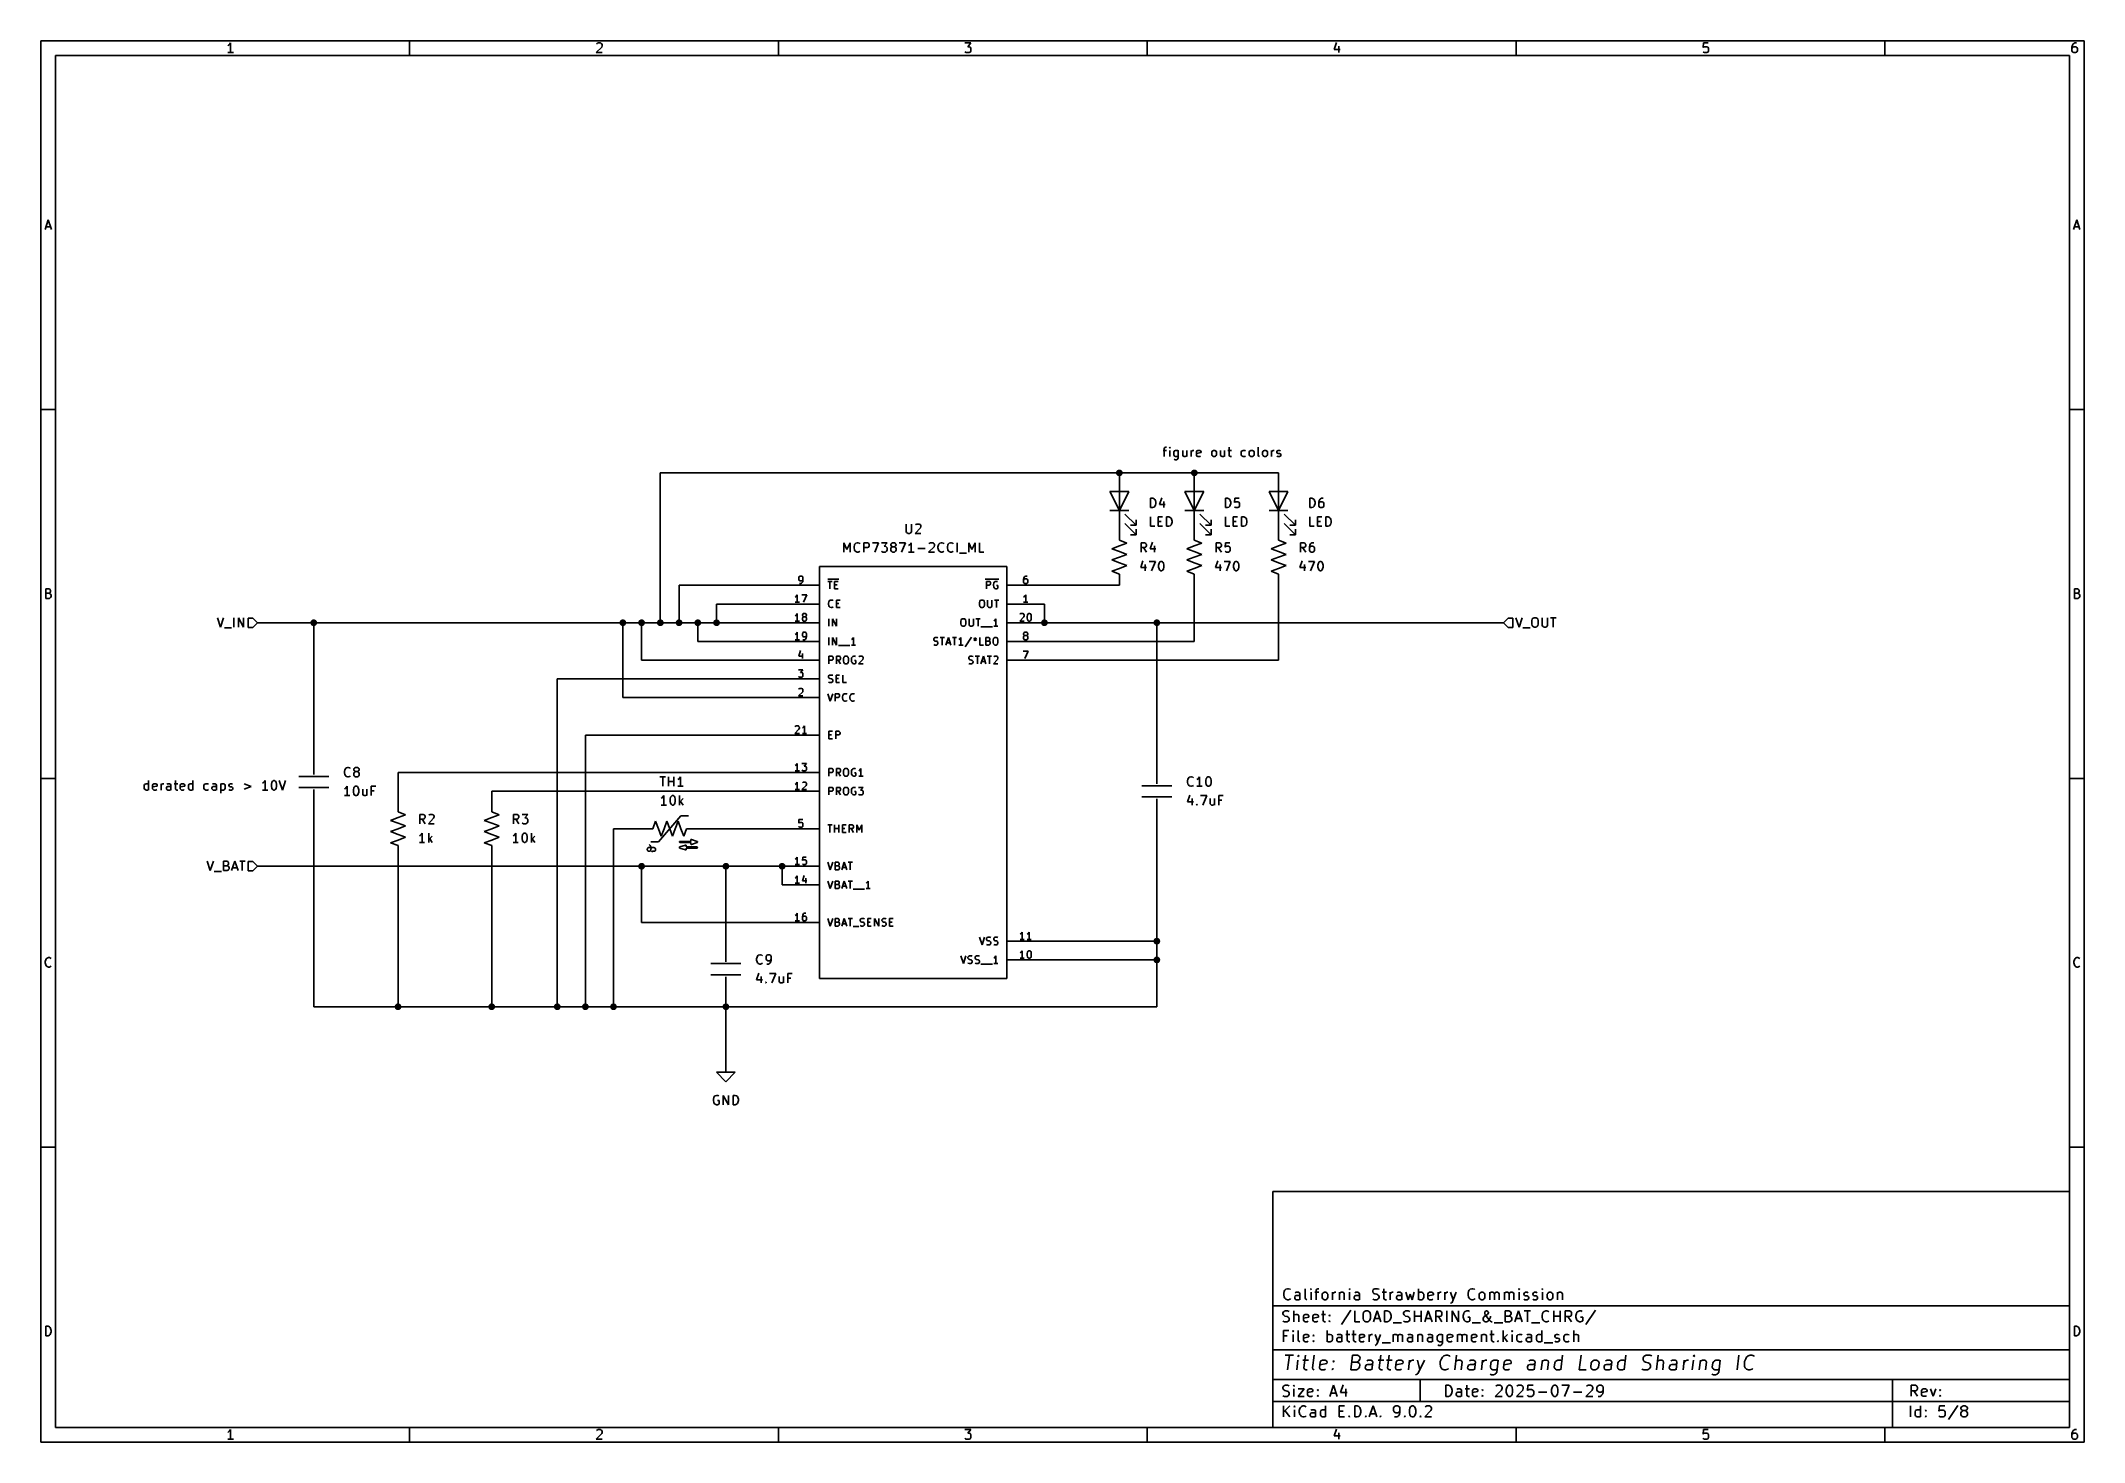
# Model space of a CAD drawing. Extents: x 0.4 to 11.3, y -7.9 to -0.4.
import ezdxf

# ---------------------------------------------------------------- set-up
doc = ezdxf.new("R2010")
doc.units = 0
doc.header["$MEASUREMENT"] = 0
for name, color, linetype in [('BLUE3', 171, 'CONTINUOUS'), ('BROWN2', 54, 'CONTINUOUS'), ('CYAN2', 4, 'CONTINUOUS'), ('GREEN3', 91, 'CONTINUOUS'), ('LYELLOW', 51, 'CONTINUOUS'), ('RED2', 1, 'CONTINUOUS'), ('RED3', 11, 'CONTINUOUS')]:
    doc.layers.add(name, color=color, linetype=linetype)

msp = doc.modelspace()

# ---------------------------------------------------------------- linework, layer by layer
at = {"layer": 'BLUE3', "linetype": 'CONTINUOUS'}
for p, q in [((6.383, -2.58), (6.402, -2.58)), ((6.39, -2.57), (6.393, -2.565)), ((6.39, -2.613), (6.39, -2.57)), ((6.393, -2.565), (6.398, -2.563)), ((6.398, -2.563), (6.402, -2.563)), ((6.419, -2.563), (6.417, -2.565)), ((6.417, -2.565), (6.419, -2.568)), ((6.421, -2.565), (6.419, -2.563)), ((6.419, -2.563), (6.419, -2.568)), ((6.419, -2.568), (6.421, -2.565)), ((6.419, -2.613), (6.419, -2.58)), ((6.44, -2.589), (6.443, -2.584)), ((6.44, -2.603), (6.44, -2.589)), ((6.443, -2.608), (6.44, -2.603)), ((6.443, -2.584), (6.445, -2.582)), ((6.445, -2.611), (6.443, -2.608)), ((6.445, -2.582), (6.45, -2.58)), ((6.45, -2.613), (6.445, -2.611)), ((6.45, -2.58), (6.46, -2.58)), ((6.46, -2.613), (6.45, -2.613)), ((6.46, -2.58), (6.464, -2.582)), ((6.464, -2.611), (6.46, -2.613)), ((6.464, -2.58), (6.464, -2.62)), ((6.488, -2.58), (6.488, -2.606)), ((6.488, -2.606), (6.49, -2.611)), ((6.49, -2.611), (6.495, -2.613)), ((6.495, -2.613), (6.502, -2.613)), ((6.502, -2.613), (6.507, -2.611)), ((6.507, -2.611), (6.51, -2.608)), ((6.51, -2.58), (6.51, -2.613)), ((6.533, -2.613), (6.533, -2.58)), ((6.533, -2.589), (6.536, -2.584)), ((6.536, -2.584), (6.538, -2.582)), ((6.538, -2.582), (6.543, -2.58)), ((6.543, -2.58), (6.548, -2.58)), ((6.562, -2.587), (6.564, -2.582)), ((6.562, -2.606), (6.562, -2.587)), ((6.586, -2.592), (6.562, -2.596)), ((6.564, -2.611), (6.562, -2.606)), ((6.564, -2.582), (6.569, -2.58)), ((6.569, -2.613), (6.564, -2.611)), ((6.569, -2.58), (6.579, -2.58)), ((6.579, -2.613), (6.569, -2.613)), ((6.579, -2.58), (6.583, -2.582)), ((6.583, -2.611), (6.579, -2.613)), ((6.583, -2.582), (6.586, -2.587)), ((6.586, -2.587), (6.586, -2.592)), ((6.643, -2.589), (6.645, -2.584)), ((6.643, -2.603), (6.643, -2.589)), ((6.645, -2.608), (6.643, -2.603)), ((6.645, -2.584), (6.648, -2.582)), ((6.648, -2.611), (6.645, -2.608)), ((6.648, -2.582), (6.652, -2.58)), ((6.652, -2.613), (6.648, -2.611)), ((6.652, -2.58), (6.66, -2.58)), ((6.66, -2.613), (6.652, -2.613)), ((6.66, -2.58), (6.664, -2.582)), ((6.664, -2.611), (6.66, -2.613)), ((6.664, -2.582), (6.667, -2.584)), ((6.667, -2.608), (6.664, -2.611)), ((6.667, -2.584), (6.669, -2.589)), ((6.669, -2.603), (6.667, -2.608)), ((6.669, -2.589), (6.669, -2.603)), ((6.69, -2.58), (6.69, -2.606)), ((6.69, -2.606), (6.693, -2.611)), ((6.693, -2.611), (6.698, -2.613)), ((6.698, -2.613), (6.705, -2.613)), ((6.705, -2.613), (6.71, -2.611)), ((6.71, -2.611), (6.712, -2.608)), ((6.712, -2.58), (6.712, -2.613)), ((6.729, -2.58), (6.748, -2.58)), ((6.736, -2.563), (6.736, -2.606)), ((6.736, -2.606), (6.738, -2.611)), ((6.738, -2.611), (6.743, -2.613)), ((6.743, -2.613), (6.748, -2.613)), ((6.8, -2.589), (6.802, -2.584)), ((6.8, -2.603), (6.8, -2.589)), ((6.802, -2.608), (6.8, -2.603)), ((6.802, -2.584), (6.805, -2.582)), ((6.805, -2.611), (6.802, -2.608)), ((6.805, -2.582), (6.81, -2.58)), ((6.81, -2.613), (6.805, -2.611)), ((6.81, -2.58), (6.819, -2.58)), ((6.819, -2.613), (6.81, -2.613)), ((6.819, -2.58), (6.824, -2.582)), ((6.824, -2.611), (6.819, -2.613)), ((6.843, -2.589), (6.845, -2.584)), ((6.843, -2.603), (6.843, -2.589)), ((6.845, -2.608), (6.843, -2.603)), ((6.845, -2.584), (6.848, -2.582)), ((6.848, -2.611), (6.845, -2.608)), ((6.848, -2.582), (6.852, -2.58)), ((6.852, -2.613), (6.848, -2.611)), ((6.852, -2.58), (6.86, -2.58)), ((6.86, -2.613), (6.852, -2.613)), ((6.86, -2.58), (6.864, -2.582)), ((6.864, -2.611), (6.86, -2.613)), ((6.864, -2.582), (6.867, -2.584)), ((6.867, -2.608), (6.864, -2.611)), ((6.867, -2.584), (6.869, -2.589)), ((6.869, -2.603), (6.867, -2.608)), ((6.869, -2.589), (6.869, -2.603)), ((6.89, -2.606), (6.89, -2.563)), ((6.893, -2.611), (6.89, -2.606)), ((6.898, -2.613), (6.893, -2.611)), ((6.914, -2.589), (6.917, -2.584)), ((6.914, -2.603), (6.914, -2.589)), ((6.917, -2.608), (6.914, -2.603)), ((6.917, -2.584), (6.919, -2.582)), ((6.919, -2.611), (6.917, -2.608)), ((6.919, -2.582), (6.924, -2.58)), ((6.924, -2.613), (6.919, -2.611)), ((6.924, -2.58), (6.931, -2.58)), ((6.931, -2.613), (6.924, -2.613)), ((6.931, -2.58), (6.936, -2.582)), ((6.936, -2.611), (6.931, -2.613)), ((6.936, -2.582), (6.938, -2.584)), ((6.938, -2.608), (6.936, -2.611)), ((6.938, -2.584), (6.94, -2.589)), ((6.94, -2.603), (6.938, -2.608)), ((6.94, -2.589), (6.94, -2.603)), ((6.962, -2.613), (6.962, -2.58)), ((6.962, -2.589), (6.964, -2.584)), ((6.964, -2.584), (6.967, -2.582)), ((6.967, -2.582), (6.971, -2.58)), ((6.971, -2.58), (6.976, -2.58)), ((6.99, -2.587), (6.993, -2.582)), ((6.99, -2.589), (6.99, -2.587)), ((6.993, -2.594), (6.99, -2.589)), ((6.99, -2.611), (6.995, -2.613)), ((6.993, -2.582), (6.998, -2.58)), ((6.998, -2.596), (6.993, -2.594)), ((6.995, -2.613), (7.005, -2.613)), ((6.998, -2.58), (7.005, -2.58)), ((7.005, -2.596), (6.998, -2.596)), ((7.005, -2.58), (7.01, -2.582)), ((7.01, -2.599), (7.005, -2.596)), ((7.005, -2.613), (7.01, -2.611)), ((7.012, -2.603), (7.01, -2.599)), ((7.01, -2.611), (7.012, -2.606)), ((7.012, -2.606), (7.012, -2.603)), ((6.448, -2.63), (6.443, -2.627)), ((6.455, -2.63), (6.448, -2.63)), ((6.46, -2.627), (6.455, -2.63)), ((6.462, -2.625), (6.46, -2.627)), ((6.464, -2.62), (6.462, -2.625)), ((0.947, -4.364), (0.95, -4.362)), ((0.95, -4.362), (0.955, -4.36)), ((0.955, -4.36), (0.964, -4.36)), ((0.964, -4.36), (0.969, -4.362)), ((0.969, -4.393), (0.969, -4.343)), ((0.99, -4.367), (0.993, -4.362)), ((0.993, -4.362), (0.997, -4.36)), ((0.997, -4.36), (1.007, -4.36)), ((1.007, -4.36), (1.012, -4.362)), ((1.012, -4.362), (1.014, -4.367)), ((1.035, -4.393), (1.035, -4.36)), ((1.038, -4.364), (1.04, -4.362)), ((1.04, -4.362), (1.045, -4.36)), ((1.045, -4.36), (1.05, -4.36)), ((1.071, -4.36), (1.066, -4.362)), ((1.081, -4.36), (1.071, -4.36)), ((1.085, -4.362), (1.081, -4.36)), ((1.088, -4.367), (1.085, -4.362)), ((1.105, -4.36), (1.124, -4.36)), ((1.112, -4.343), (1.112, -4.386)), ((1.138, -4.367), (1.14, -4.362)), ((1.14, -4.362), (1.145, -4.36)), ((1.145, -4.36), (1.155, -4.36)), ((1.155, -4.36), (1.159, -4.362)), ((1.159, -4.362), (1.162, -4.367)), ((1.183, -4.364), (1.185, -4.362)), ((1.185, -4.362), (1.19, -4.36)), ((1.19, -4.36), (1.2, -4.36)), ((1.2, -4.36), (1.205, -4.362)), ((1.205, -4.393), (1.205, -4.343)), ((1.266, -4.364), (1.269, -4.362)), ((1.269, -4.362), (1.274, -4.36)), ((1.274, -4.36), (1.283, -4.36)), ((1.283, -4.36), (1.288, -4.362)), ((1.314, -4.36), (1.309, -4.362)), ((1.324, -4.36), (1.314, -4.36)), ((1.328, -4.362), (1.324, -4.36)), ((1.331, -4.367), (1.328, -4.362)), ((1.355, -4.36), (1.355, -4.41)), ((1.355, -4.362), (1.359, -4.36)), ((1.359, -4.36), (1.369, -4.36)), ((1.369, -4.36), (1.374, -4.362)), ((1.374, -4.362), (1.376, -4.364)), ((1.397, -4.367), (1.4, -4.362)), ((1.4, -4.362), (1.405, -4.36)), ((1.405, -4.36), (1.412, -4.36)), ((1.412, -4.36), (1.416, -4.362)), ((1.478, -4.36), (1.516, -4.374)), ((1.581, -4.355), (1.576, -4.357)), ((1.585, -4.35), (1.581, -4.355)), ((1.59, -4.343), (1.585, -4.35)), ((1.59, -4.393), (1.59, -4.343)), ((1.624, -4.362), (1.626, -4.352)), ((1.624, -4.374), (1.624, -4.362)), ((1.626, -4.352), (1.628, -4.348)), ((1.628, -4.348), (1.631, -4.345)), ((1.631, -4.345), (1.635, -4.343)), ((1.635, -4.343), (1.64, -4.343)), ((1.64, -4.343), (1.645, -4.345)), ((1.645, -4.345), (1.647, -4.348)), ((1.647, -4.348), (1.65, -4.352)), ((1.65, -4.352), (1.652, -4.362)), ((1.652, -4.362), (1.652, -4.374)), ((1.666, -4.343), (1.683, -4.393)), ((1.683, -4.393), (1.7, -4.343)), ((0.945, -4.369), (0.947, -4.364)), ((0.945, -4.383), (0.945, -4.369)), ((0.947, -4.388), (0.945, -4.383)), ((0.95, -4.391), (0.947, -4.388)), ((0.955, -4.393), (0.95, -4.391)), ((0.964, -4.393), (0.955, -4.393)), ((0.969, -4.391), (0.964, -4.393)), ((0.99, -4.386), (0.99, -4.367)), ((1.014, -4.372), (0.99, -4.376)), ((0.993, -4.391), (0.99, -4.386)), ((0.997, -4.393), (0.993, -4.391)), ((1.007, -4.393), (0.997, -4.393)), ((1.012, -4.391), (1.007, -4.393)), ((1.014, -4.367), (1.014, -4.372)), ((1.035, -4.369), (1.038, -4.364)), ((1.064, -4.381), (1.066, -4.376)), ((1.064, -4.386), (1.064, -4.381)), ((1.066, -4.391), (1.064, -4.386)), ((1.066, -4.376), (1.071, -4.374)), ((1.071, -4.393), (1.066, -4.391)), ((1.071, -4.374), (1.083, -4.374)), ((1.083, -4.393), (1.071, -4.393)), ((1.083, -4.374), (1.088, -4.372)), ((1.088, -4.391), (1.083, -4.393)), ((1.088, -4.393), (1.088, -4.367)), ((1.112, -4.386), (1.114, -4.391)), ((1.114, -4.391), (1.119, -4.393)), ((1.119, -4.393), (1.124, -4.393)), ((1.138, -4.386), (1.138, -4.367)), ((1.162, -4.372), (1.138, -4.376)), ((1.14, -4.391), (1.138, -4.386)), ((1.145, -4.393), (1.14, -4.391)), ((1.155, -4.393), (1.145, -4.393)), ((1.159, -4.391), (1.155, -4.393)), ((1.162, -4.367), (1.162, -4.372)), ((1.181, -4.369), (1.183, -4.364)), ((1.181, -4.383), (1.181, -4.369)), ((1.183, -4.388), (1.181, -4.383)), ((1.185, -4.391), (1.183, -4.388)), ((1.19, -4.393), (1.185, -4.391)), ((1.2, -4.393), (1.19, -4.393)), ((1.205, -4.391), (1.2, -4.393)), ((1.264, -4.369), (1.266, -4.364)), ((1.264, -4.383), (1.264, -4.369)), ((1.266, -4.388), (1.264, -4.383)), ((1.269, -4.391), (1.266, -4.388)), ((1.274, -4.393), (1.269, -4.391)), ((1.283, -4.393), (1.274, -4.393)), ((1.288, -4.391), (1.283, -4.393)), ((1.307, -4.381), (1.309, -4.376)), ((1.307, -4.386), (1.307, -4.381)), ((1.309, -4.391), (1.307, -4.386)), ((1.309, -4.376), (1.314, -4.374)), ((1.314, -4.393), (1.309, -4.391)), ((1.314, -4.374), (1.326, -4.374)), ((1.326, -4.393), (1.314, -4.393)), ((1.326, -4.374), (1.331, -4.372)), ((1.331, -4.391), (1.326, -4.393)), ((1.331, -4.393), (1.331, -4.367)), ((1.359, -4.393), (1.355, -4.391)), ((1.369, -4.393), (1.359, -4.393)), ((1.374, -4.391), (1.369, -4.393)), ((1.376, -4.388), (1.374, -4.391)), ((1.376, -4.364), (1.378, -4.369)), ((1.378, -4.383), (1.376, -4.388)), ((1.378, -4.369), (1.378, -4.383)), ((1.397, -4.369), (1.397, -4.367)), ((1.4, -4.374), (1.397, -4.369)), ((1.397, -4.391), (1.402, -4.393)), ((1.405, -4.376), (1.4, -4.374)), ((1.402, -4.393), (1.412, -4.393)), ((1.412, -4.376), (1.405, -4.376)), ((1.416, -4.379), (1.412, -4.376)), ((1.412, -4.393), (1.416, -4.391)), ((1.419, -4.383), (1.416, -4.379)), ((1.416, -4.391), (1.419, -4.386)), ((1.419, -4.386), (1.419, -4.383)), ((1.516, -4.374), (1.478, -4.388)), ((1.605, -4.393), (1.576, -4.393)), ((1.626, -4.383), (1.624, -4.374)), ((1.628, -4.388), (1.626, -4.383)), ((1.631, -4.391), (1.628, -4.388)), ((1.635, -4.393), (1.631, -4.391)), ((1.64, -4.393), (1.635, -4.393)), ((1.645, -4.391), (1.64, -4.393)), ((1.647, -4.388), (1.645, -4.391)), ((1.65, -4.383), (1.647, -4.388)), ((1.652, -4.374), (1.65, -4.383))]:
    msp.add_line(p, q, dxfattribs=at)
at = {"layer": 'BROWN2', "linetype": 'CONTINUOUS'}
for p, q in [((1.336, -3.473), (1.353, -3.523)), ((1.353, -3.523), (1.369, -3.473)), ((1.424, -3.523), (1.424, -3.473)), ((1.448, -3.523), (1.448, -3.473)), ((1.448, -3.473), (1.476, -3.523)), ((1.476, -3.523), (1.476, -3.473)), ((1.525, -3.475), (1.5, -3.475)), ((1.5, -3.475), (1.5, -3.525)), ((1.55, -3.5), (1.525, -3.475)), ((8.225, -3.475), (8.2, -3.5)), ((8.25, -3.475), (8.225, -3.475)), ((8.25, -3.525), (8.25, -3.475)), ((8.266, -3.473), (8.283, -3.523)), ((8.283, -3.523), (8.3, -3.473)), ((8.352, -3.489), (8.354, -3.48)), ((8.352, -3.506), (8.352, -3.489)), ((8.354, -3.48), (8.359, -3.475)), ((8.359, -3.475), (8.364, -3.473)), ((8.364, -3.473), (8.374, -3.473)), ((8.374, -3.473), (8.378, -3.475)), ((8.378, -3.475), (8.383, -3.48)), ((8.383, -3.48), (8.385, -3.489)), ((8.385, -3.489), (8.385, -3.506)), ((8.407, -3.473), (8.407, -3.513)), ((8.435, -3.513), (8.435, -3.473)), ((8.452, -3.473), (8.481, -3.473)), ((8.466, -3.523), (8.466, -3.473)), ((1.374, -3.528), (1.412, -3.528)), ((1.5, -3.525), (1.525, -3.525)), ((1.525, -3.525), (1.55, -3.5)), ((8.2, -3.5), (8.225, -3.525)), ((8.225, -3.525), (8.25, -3.525)), ((8.304, -3.528), (8.343, -3.528)), ((8.354, -3.516), (8.352, -3.506)), ((8.359, -3.52), (8.354, -3.516)), ((8.364, -3.523), (8.359, -3.52)), ((8.374, -3.523), (8.364, -3.523)), ((8.378, -3.52), (8.374, -3.523)), ((8.383, -3.516), (8.378, -3.52)), ((8.385, -3.506), (8.383, -3.516)), ((8.407, -3.513), (8.409, -3.518)), ((8.409, -3.518), (8.412, -3.52)), ((8.412, -3.52), (8.416, -3.523)), ((8.416, -3.523), (8.426, -3.523)), ((8.426, -3.523), (8.431, -3.52)), ((8.431, -3.52), (8.433, -3.518)), ((8.433, -3.518), (8.435, -3.513)), ((1.281, -4.773), (1.298, -4.823)), ((1.298, -4.823), (1.315, -4.773)), ((1.369, -4.823), (1.369, -4.773)), ((1.369, -4.773), (1.386, -4.773)), ((1.386, -4.797), (1.369, -4.797)), ((1.386, -4.773), (1.391, -4.775)), ((1.391, -4.794), (1.386, -4.797)), ((1.386, -4.797), (1.393, -4.799)), ((1.391, -4.775), (1.393, -4.778)), ((1.393, -4.792), (1.391, -4.794)), ((1.393, -4.778), (1.396, -4.782)), ((1.396, -4.787), (1.393, -4.792)), ((1.396, -4.782), (1.396, -4.787)), ((1.412, -4.823), (1.429, -4.773)), ((1.429, -4.773), (1.446, -4.823)), ((1.455, -4.773), (1.484, -4.773)), ((1.469, -4.823), (1.469, -4.773)), ((1.525, -4.775), (1.5, -4.775)), ((1.5, -4.775), (1.5, -4.825)), ((1.55, -4.8), (1.525, -4.775)), ((1.319, -4.828), (1.357, -4.828)), ((1.388, -4.823), (1.369, -4.823)), ((1.393, -4.82), (1.388, -4.823)), ((1.393, -4.799), (1.396, -4.801)), ((1.396, -4.818), (1.393, -4.82)), ((1.396, -4.801), (1.398, -4.806)), ((1.398, -4.813), (1.396, -4.818)), ((1.398, -4.806), (1.398, -4.813)), ((1.417, -4.809), (1.441, -4.809)), ((1.5, -4.825), (1.525, -4.825)), ((1.525, -4.825), (1.55, -4.8))]:
    msp.add_line(p, q, dxfattribs=at)
at = {"layer": 'CYAN2', "linetype": 'CONTINUOUS'}
for p, q in [((6.316, -2.885), (6.316, -2.835)), ((6.316, -2.835), (6.328, -2.835)), ((6.316, -2.885), (6.316, -2.835)), ((6.316, -2.835), (6.328, -2.835)), ((6.328, -2.835), (6.335, -2.838)), ((6.328, -2.835), (6.335, -2.838)), ((6.376, -2.833), (6.364, -2.869)), ((6.376, -2.833), (6.364, -2.869)), ((6.716, -2.885), (6.716, -2.835)), ((6.716, -2.835), (6.728, -2.835)), ((6.716, -2.885), (6.716, -2.835)), ((6.716, -2.835), (6.728, -2.835)), ((6.728, -2.835), (6.735, -2.838)), ((6.728, -2.835), (6.735, -2.838)), ((6.766, -2.835), (6.764, -2.859)), ((6.766, -2.835), (6.764, -2.859)), ((6.79, -2.835), (6.766, -2.835)), ((6.79, -2.835), (6.766, -2.835)), ((7.166, -2.885), (7.166, -2.835)), ((7.166, -2.835), (7.178, -2.835)), ((7.166, -2.885), (7.166, -2.835)), ((7.166, -2.835), (7.178, -2.835)), ((7.178, -2.835), (7.185, -2.838)), ((7.178, -2.835), (7.185, -2.838)), ((7.228, -2.835), (7.223, -2.838)), ((7.228, -2.835), (7.223, -2.838)), ((7.238, -2.835), (7.228, -2.835)), ((7.238, -2.835), (7.228, -2.835)), ((6.328, -2.885), (6.316, -2.885)), ((6.328, -2.885), (6.316, -2.885)), ((6.316, -2.985), (6.316, -2.935)), ((6.316, -2.985), (6.316, -2.935)), ((6.335, -2.883), (6.328, -2.885)), ((6.335, -2.883), (6.328, -2.885)), ((6.335, -2.838), (6.34, -2.842)), ((6.335, -2.838), (6.34, -2.842)), ((6.34, -2.878), (6.335, -2.883)), ((6.34, -2.878), (6.335, -2.883)), ((6.34, -2.842), (6.342, -2.847)), ((6.34, -2.842), (6.342, -2.847)), ((6.342, -2.873), (6.34, -2.878)), ((6.342, -2.873), (6.34, -2.878)), ((6.342, -2.847), (6.345, -2.857)), ((6.342, -2.847), (6.345, -2.857)), ((6.345, -2.864), (6.342, -2.873)), ((6.345, -2.864), (6.342, -2.873)), ((6.345, -2.857), (6.345, -2.864)), ((6.345, -2.857), (6.345, -2.864)), ((6.357, -2.985), (6.357, -2.935)), ((6.357, -2.935), (6.381, -2.935)), ((6.357, -2.985), (6.357, -2.935)), ((6.357, -2.935), (6.381, -2.935)), ((6.364, -2.869), (6.395, -2.869)), ((6.364, -2.869), (6.395, -2.869)), ((6.388, -2.852), (6.388, -2.885)), ((6.388, -2.852), (6.388, -2.885)), ((6.402, -2.985), (6.402, -2.935)), ((6.402, -2.935), (6.414, -2.935)), ((6.402, -2.985), (6.402, -2.935)), ((6.402, -2.935), (6.414, -2.935)), ((6.414, -2.935), (6.421, -2.938)), ((6.414, -2.935), (6.421, -2.938)), ((6.421, -2.938), (6.426, -2.942)), ((6.421, -2.938), (6.426, -2.942)), ((6.426, -2.942), (6.428, -2.947)), ((6.426, -2.942), (6.428, -2.947)), ((6.728, -2.885), (6.716, -2.885)), ((6.728, -2.885), (6.716, -2.885)), ((6.716, -2.985), (6.716, -2.935)), ((6.716, -2.985), (6.716, -2.935)), ((6.735, -2.883), (6.728, -2.885)), ((6.735, -2.883), (6.728, -2.885)), ((6.735, -2.838), (6.74, -2.842)), ((6.735, -2.838), (6.74, -2.842)), ((6.74, -2.878), (6.735, -2.883)), ((6.74, -2.878), (6.735, -2.883)), ((6.74, -2.842), (6.742, -2.847)), ((6.74, -2.842), (6.742, -2.847)), ((6.742, -2.873), (6.74, -2.878)), ((6.742, -2.873), (6.74, -2.878)), ((6.742, -2.847), (6.745, -2.857)), ((6.742, -2.847), (6.745, -2.857)), ((6.745, -2.864), (6.742, -2.873)), ((6.745, -2.864), (6.742, -2.873)), ((6.745, -2.857), (6.745, -2.864)), ((6.745, -2.857), (6.745, -2.864)), ((6.757, -2.985), (6.757, -2.935)), ((6.757, -2.935), (6.781, -2.935)), ((6.757, -2.985), (6.757, -2.935)), ((6.757, -2.935), (6.781, -2.935)), ((6.764, -2.859), (6.766, -2.857)), ((6.764, -2.859), (6.766, -2.857)), ((6.766, -2.883), (6.764, -2.881)), ((6.766, -2.883), (6.764, -2.881)), ((6.766, -2.857), (6.771, -2.854)), ((6.766, -2.857), (6.771, -2.854)), ((6.771, -2.885), (6.766, -2.883)), ((6.771, -2.885), (6.766, -2.883)), ((6.771, -2.854), (6.783, -2.854)), ((6.771, -2.854), (6.783, -2.854)), ((6.783, -2.885), (6.771, -2.885)), ((6.783, -2.885), (6.771, -2.885)), ((6.783, -2.854), (6.788, -2.857)), ((6.783, -2.854), (6.788, -2.857)), ((6.788, -2.883), (6.783, -2.885)), ((6.788, -2.883), (6.783, -2.885)), ((6.788, -2.857), (6.79, -2.859)), ((6.788, -2.857), (6.79, -2.859)), ((6.79, -2.881), (6.788, -2.883)), ((6.79, -2.881), (6.788, -2.883)), ((6.79, -2.859), (6.792, -2.864)), ((6.79, -2.859), (6.792, -2.864)), ((6.792, -2.876), (6.79, -2.881)), ((6.792, -2.876), (6.79, -2.881)), ((6.792, -2.864), (6.792, -2.876)), ((6.792, -2.864), (6.792, -2.876)), ((6.802, -2.985), (6.802, -2.935)), ((6.802, -2.935), (6.814, -2.935)), ((6.802, -2.985), (6.802, -2.935)), ((6.802, -2.935), (6.814, -2.935)), ((6.814, -2.935), (6.821, -2.938)), ((6.814, -2.935), (6.821, -2.938)), ((6.821, -2.938), (6.826, -2.942)), ((6.821, -2.938), (6.826, -2.942)), ((6.826, -2.942), (6.828, -2.947)), ((6.826, -2.942), (6.828, -2.947)), ((7.178, -2.885), (7.166, -2.885)), ((7.178, -2.885), (7.166, -2.885)), ((7.166, -2.985), (7.166, -2.935)), ((7.166, -2.985), (7.166, -2.935)), ((7.185, -2.883), (7.178, -2.885)), ((7.185, -2.883), (7.178, -2.885)), ((7.185, -2.838), (7.19, -2.842)), ((7.185, -2.838), (7.19, -2.842)), ((7.19, -2.878), (7.185, -2.883)), ((7.19, -2.878), (7.185, -2.883)), ((7.19, -2.842), (7.192, -2.847)), ((7.19, -2.842), (7.192, -2.847)), ((7.192, -2.873), (7.19, -2.878)), ((7.192, -2.873), (7.19, -2.878)), ((7.192, -2.847), (7.195, -2.857)), ((7.192, -2.847), (7.195, -2.857)), ((7.195, -2.864), (7.192, -2.873)), ((7.195, -2.864), (7.192, -2.873)), ((7.195, -2.857), (7.195, -2.864)), ((7.195, -2.857), (7.195, -2.864)), ((7.207, -2.985), (7.207, -2.935)), ((7.207, -2.935), (7.231, -2.935)), ((7.207, -2.985), (7.207, -2.935)), ((7.207, -2.935), (7.231, -2.935)), ((7.216, -2.847), (7.214, -2.857)), ((7.216, -2.847), (7.214, -2.857)), ((7.214, -2.857), (7.214, -2.876)), ((7.214, -2.857), (7.214, -2.876)), ((7.216, -2.859), (7.214, -2.864)), ((7.216, -2.859), (7.214, -2.864)), ((7.214, -2.876), (7.216, -2.881)), ((7.214, -2.876), (7.216, -2.881)), ((7.221, -2.84), (7.216, -2.847)), ((7.221, -2.84), (7.216, -2.847)), ((7.219, -2.857), (7.216, -2.859)), ((7.219, -2.857), (7.216, -2.859)), ((7.216, -2.881), (7.219, -2.883)), ((7.216, -2.881), (7.219, -2.883)), ((7.223, -2.854), (7.219, -2.857)), ((7.223, -2.854), (7.219, -2.857)), ((7.219, -2.883), (7.223, -2.885)), ((7.219, -2.883), (7.223, -2.885)), ((7.223, -2.838), (7.221, -2.84)), ((7.223, -2.838), (7.221, -2.84)), ((7.233, -2.854), (7.223, -2.854)), ((7.233, -2.854), (7.223, -2.854)), ((7.223, -2.885), (7.233, -2.885)), ((7.223, -2.885), (7.233, -2.885)), ((7.238, -2.857), (7.233, -2.854)), ((7.238, -2.857), (7.233, -2.854)), ((7.233, -2.885), (7.238, -2.883)), ((7.233, -2.885), (7.238, -2.883)), ((7.24, -2.859), (7.238, -2.857)), ((7.24, -2.859), (7.238, -2.857)), ((7.238, -2.883), (7.24, -2.881)), ((7.238, -2.883), (7.24, -2.881)), ((7.242, -2.864), (7.24, -2.859)), ((7.242, -2.864), (7.24, -2.859)), ((7.24, -2.881), (7.242, -2.876)), ((7.24, -2.881), (7.242, -2.876)), ((7.242, -2.876), (7.242, -2.864)), ((7.242, -2.876), (7.242, -2.864)), ((7.252, -2.985), (7.252, -2.935)), ((7.252, -2.935), (7.264, -2.935)), ((7.252, -2.985), (7.252, -2.935)), ((7.252, -2.935), (7.264, -2.935)), ((7.264, -2.935), (7.271, -2.938)), ((7.264, -2.935), (7.271, -2.938)), ((7.271, -2.938), (7.276, -2.942)), ((7.271, -2.938), (7.276, -2.942)), ((7.276, -2.942), (7.278, -2.947)), ((7.276, -2.942), (7.278, -2.947)), ((5.012, -2.973), (5.012, -3.013)), ((5.012, -2.973), (5.012, -3.013)), ((5.012, -3.013), (5.014, -3.018)), ((5.012, -3.013), (5.014, -3.018)), ((5.014, -3.018), (5.017, -3.02)), ((5.014, -3.018), (5.017, -3.02)), ((5.017, -3.02), (5.021, -3.023)), ((5.017, -3.02), (5.021, -3.023)), ((5.021, -3.023), (5.031, -3.023)), ((5.021, -3.023), (5.031, -3.023)), ((5.031, -3.023), (5.036, -3.02)), ((5.031, -3.023), (5.036, -3.02)), ((5.036, -3.02), (5.038, -3.018)), ((5.036, -3.02), (5.038, -3.018)), ((5.038, -3.018), (5.04, -3.013)), ((5.038, -3.018), (5.04, -3.013)), ((5.04, -3.013), (5.04, -2.973)), ((5.04, -3.013), (5.04, -2.973)), ((5.088, -2.994), (5.06, -3.023)), ((5.088, -2.994), (5.06, -3.023)), ((5.06, -3.023), (5.09, -3.023)), ((5.06, -3.023), (5.09, -3.023)), ((5.062, -2.978), (5.064, -2.975)), ((5.062, -2.978), (5.064, -2.975)), ((5.064, -2.975), (5.069, -2.973)), ((5.064, -2.975), (5.069, -2.973)), ((5.069, -2.973), (5.081, -2.973)), ((5.069, -2.973), (5.081, -2.973)), ((5.081, -2.973), (5.086, -2.975)), ((5.081, -2.973), (5.086, -2.975)), ((5.086, -2.975), (5.088, -2.978)), ((5.086, -2.975), (5.088, -2.978)), ((5.088, -2.978), (5.09, -2.982)), ((5.088, -2.978), (5.09, -2.982)), ((5.09, -2.987), (5.088, -2.994)), ((5.09, -2.987), (5.088, -2.994)), ((5.09, -2.982), (5.09, -2.987)), ((5.09, -2.982), (5.09, -2.987)), ((6.34, -2.985), (6.316, -2.985)), ((6.34, -2.985), (6.316, -2.985)), ((6.357, -2.959), (6.373, -2.959)), ((6.357, -2.959), (6.373, -2.959)), ((6.381, -2.985), (6.357, -2.985)), ((6.381, -2.985), (6.357, -2.985)), ((6.414, -2.985), (6.402, -2.985)), ((6.414, -2.985), (6.402, -2.985)), ((6.421, -2.983), (6.414, -2.985)), ((6.421, -2.983), (6.414, -2.985)), ((6.426, -2.978), (6.421, -2.983)), ((6.426, -2.978), (6.421, -2.983)), ((6.428, -2.973), (6.426, -2.978)), ((6.428, -2.973), (6.426, -2.978)), ((6.428, -2.947), (6.431, -2.957)), ((6.428, -2.947), (6.431, -2.957)), ((6.431, -2.964), (6.428, -2.973)), ((6.431, -2.964), (6.428, -2.973)), ((6.431, -2.957), (6.431, -2.964)), ((6.431, -2.957), (6.431, -2.964)), ((6.74, -2.985), (6.716, -2.985)), ((6.74, -2.985), (6.716, -2.985)), ((6.757, -2.959), (6.773, -2.959)), ((6.757, -2.959), (6.773, -2.959)), ((6.781, -2.985), (6.757, -2.985)), ((6.781, -2.985), (6.757, -2.985)), ((6.814, -2.985), (6.802, -2.985)), ((6.814, -2.985), (6.802, -2.985)), ((6.821, -2.983), (6.814, -2.985)), ((6.821, -2.983), (6.814, -2.985)), ((6.826, -2.978), (6.821, -2.983)), ((6.826, -2.978), (6.821, -2.983)), ((6.828, -2.973), (6.826, -2.978)), ((6.828, -2.973), (6.826, -2.978)), ((6.828, -2.947), (6.831, -2.957)), ((6.828, -2.947), (6.831, -2.957)), ((6.831, -2.964), (6.828, -2.973)), ((6.831, -2.964), (6.828, -2.973)), ((6.831, -2.957), (6.831, -2.964)), ((6.831, -2.957), (6.831, -2.964)), ((7.19, -2.985), (7.166, -2.985)), ((7.19, -2.985), (7.166, -2.985)), ((7.207, -2.959), (7.223, -2.959)), ((7.207, -2.959), (7.223, -2.959)), ((7.231, -2.985), (7.207, -2.985)), ((7.231, -2.985), (7.207, -2.985)), ((7.264, -2.985), (7.252, -2.985)), ((7.264, -2.985), (7.252, -2.985)), ((7.271, -2.983), (7.264, -2.985)), ((7.271, -2.983), (7.264, -2.985)), ((7.276, -2.978), (7.271, -2.983)), ((7.276, -2.978), (7.271, -2.983)), ((7.278, -2.973), (7.276, -2.978)), ((7.278, -2.973), (7.276, -2.978)), ((7.278, -2.947), (7.281, -2.957)), ((7.278, -2.947), (7.281, -2.957)), ((7.281, -2.964), (7.278, -2.973)), ((7.281, -2.964), (7.278, -2.973)), ((7.281, -2.957), (7.281, -2.964)), ((7.281, -2.957), (7.281, -2.964)), ((4.68, -3.123), (4.68, -3.073)), ((4.68, -3.073), (4.696, -3.109)), ((4.68, -3.123), (4.68, -3.073)), ((4.68, -3.073), (4.696, -3.109)), ((4.696, -3.109), (4.713, -3.073)), ((4.696, -3.109), (4.713, -3.073)), ((4.713, -3.073), (4.713, -3.123)), ((4.713, -3.073), (4.713, -3.123)), ((4.735, -3.094), (4.737, -3.085)), ((4.735, -3.094), (4.737, -3.085)), ((4.735, -3.101), (4.735, -3.094)), ((4.735, -3.101), (4.735, -3.094)), ((4.737, -3.111), (4.735, -3.101)), ((4.737, -3.111), (4.735, -3.101)), ((4.737, -3.085), (4.739, -3.08)), ((4.737, -3.085), (4.739, -3.08)), ((4.739, -3.116), (4.737, -3.111)), ((4.739, -3.116), (4.737, -3.111)), ((4.739, -3.08), (4.744, -3.075)), ((4.739, -3.08), (4.744, -3.075)), ((4.744, -3.12), (4.739, -3.116)), ((4.744, -3.12), (4.739, -3.116)), ((4.744, -3.075), (4.751, -3.073)), ((4.744, -3.075), (4.751, -3.073)), ((4.751, -3.123), (4.744, -3.12)), ((4.751, -3.123), (4.744, -3.12)), ((4.751, -3.073), (4.756, -3.073)), ((4.751, -3.073), (4.756, -3.073)), ((4.756, -3.123), (4.751, -3.123)), ((4.756, -3.123), (4.751, -3.123)), ((4.756, -3.073), (4.763, -3.075)), ((4.756, -3.073), (4.763, -3.075)), ((4.763, -3.12), (4.756, -3.123)), ((4.763, -3.12), (4.756, -3.123)), ((4.763, -3.075), (4.765, -3.078)), ((4.763, -3.075), (4.765, -3.078)), ((4.765, -3.118), (4.763, -3.12)), ((4.765, -3.118), (4.763, -3.12)), ((4.787, -3.123), (4.787, -3.073)), ((4.787, -3.073), (4.806, -3.073)), ((4.787, -3.123), (4.787, -3.073)), ((4.787, -3.073), (4.806, -3.073)), ((4.806, -3.099), (4.787, -3.099)), ((4.806, -3.099), (4.787, -3.099)), ((4.806, -3.073), (4.811, -3.075)), ((4.806, -3.073), (4.811, -3.075)), ((4.811, -3.097), (4.806, -3.099)), ((4.811, -3.097), (4.806, -3.099)), ((4.811, -3.075), (4.813, -3.078)), ((4.811, -3.075), (4.813, -3.078)), ((4.813, -3.094), (4.811, -3.097)), ((4.813, -3.094), (4.811, -3.097)), ((4.813, -3.078), (4.815, -3.082)), ((4.813, -3.078), (4.815, -3.082)), ((4.815, -3.089), (4.813, -3.094)), ((4.815, -3.089), (4.813, -3.094)), ((4.815, -3.082), (4.815, -3.089)), ((4.815, -3.082), (4.815, -3.089)), ((4.832, -3.073), (4.865, -3.073)), ((4.832, -3.073), (4.865, -3.073)), ((4.865, -3.073), (4.844, -3.123)), ((4.865, -3.073), (4.844, -3.123)), ((4.88, -3.073), (4.911, -3.073)), ((4.88, -3.073), (4.911, -3.073)), ((4.882, -3.12), (4.88, -3.118)), ((4.882, -3.12), (4.88, -3.118)), ((4.887, -3.123), (4.882, -3.12)), ((4.887, -3.123), (4.882, -3.12)), ((4.901, -3.123), (4.887, -3.123)), ((4.901, -3.123), (4.887, -3.123)), ((4.911, -3.073), (4.894, -3.092)), ((4.911, -3.073), (4.894, -3.092)), ((4.894, -3.092), (4.901, -3.092)), ((4.894, -3.092), (4.901, -3.092)), ((4.901, -3.092), (4.906, -3.094)), ((4.901, -3.092), (4.906, -3.094)), ((4.906, -3.12), (4.901, -3.123)), ((4.906, -3.12), (4.901, -3.123)), ((4.906, -3.094), (4.908, -3.097)), ((4.906, -3.094), (4.908, -3.097)), ((4.908, -3.118), (4.906, -3.12)), ((4.908, -3.118), (4.906, -3.12)), ((4.908, -3.097), (4.911, -3.101)), ((4.908, -3.097), (4.911, -3.101)), ((4.911, -3.113), (4.908, -3.118)), ((4.911, -3.113), (4.908, -3.118)), ((4.911, -3.101), (4.911, -3.113)), ((4.911, -3.101), (4.911, -3.113)), ((4.93, -3.082), (4.932, -3.078)), ((4.93, -3.082), (4.932, -3.078)), ((4.93, -3.085), (4.93, -3.082)), ((4.93, -3.085), (4.93, -3.082)), ((4.932, -3.089), (4.93, -3.085)), ((4.932, -3.089), (4.93, -3.085)), ((4.932, -3.099), (4.93, -3.104)), ((4.932, -3.099), (4.93, -3.104)), ((4.93, -3.104), (4.93, -3.113)), ((4.93, -3.104), (4.93, -3.113)), ((4.93, -3.113), (4.932, -3.118)), ((4.93, -3.113), (4.932, -3.118)), ((4.932, -3.078), (4.935, -3.075)), ((4.932, -3.078), (4.935, -3.075)), ((4.935, -3.092), (4.932, -3.089)), ((4.935, -3.092), (4.932, -3.089)), ((4.935, -3.097), (4.932, -3.099)), ((4.935, -3.097), (4.932, -3.099)), ((4.932, -3.118), (4.935, -3.12)), ((4.932, -3.118), (4.935, -3.12)), ((4.935, -3.075), (4.939, -3.073)), ((4.935, -3.075), (4.939, -3.073)), ((4.939, -3.094), (4.935, -3.092)), ((4.939, -3.094), (4.935, -3.092)), ((4.939, -3.094), (4.935, -3.097)), ((4.939, -3.094), (4.935, -3.097)), ((4.935, -3.12), (4.939, -3.123)), ((4.935, -3.12), (4.939, -3.123)), ((4.939, -3.073), (4.949, -3.073)), ((4.939, -3.073), (4.949, -3.073)), ((4.949, -3.094), (4.939, -3.094)), ((4.949, -3.094), (4.939, -3.094)), ((4.939, -3.123), (4.949, -3.123)), ((4.939, -3.123), (4.949, -3.123)), ((4.949, -3.073), (4.954, -3.075)), ((4.949, -3.073), (4.954, -3.075)), ((4.954, -3.092), (4.949, -3.094)), ((4.954, -3.092), (4.949, -3.094)), ((4.954, -3.097), (4.949, -3.094)), ((4.954, -3.097), (4.949, -3.094)), ((4.949, -3.123), (4.954, -3.12)), ((4.949, -3.123), (4.954, -3.12)), ((4.954, -3.075), (4.956, -3.078)), ((4.954, -3.075), (4.956, -3.078)), ((4.956, -3.089), (4.954, -3.092)), ((4.956, -3.089), (4.954, -3.092)), ((4.956, -3.099), (4.954, -3.097)), ((4.956, -3.099), (4.954, -3.097)), ((4.954, -3.12), (4.956, -3.118)), ((4.954, -3.12), (4.956, -3.118)), ((4.956, -3.078), (4.958, -3.082)), ((4.956, -3.078), (4.958, -3.082)), ((4.958, -3.085), (4.956, -3.089)), ((4.958, -3.085), (4.956, -3.089)), ((4.958, -3.104), (4.956, -3.099)), ((4.958, -3.104), (4.956, -3.099)), ((4.956, -3.118), (4.958, -3.113)), ((4.956, -3.118), (4.958, -3.113)), ((4.958, -3.082), (4.958, -3.085)), ((4.958, -3.082), (4.958, -3.085)), ((4.958, -3.113), (4.958, -3.104)), ((4.958, -3.113), (4.958, -3.104)), ((4.975, -3.073), (5.008, -3.073)), ((4.975, -3.073), (5.008, -3.073)), ((5.008, -3.073), (4.987, -3.123)), ((5.008, -3.073), (4.987, -3.123)), ((5.03, -3.085), (5.025, -3.087)), ((5.03, -3.085), (5.025, -3.087)), ((5.054, -3.123), (5.025, -3.123)), ((5.054, -3.123), (5.025, -3.123)), ((5.035, -3.08), (5.03, -3.085)), ((5.035, -3.08), (5.03, -3.085)), ((5.039, -3.073), (5.035, -3.08)), ((5.039, -3.073), (5.035, -3.08)), ((5.039, -3.123), (5.039, -3.073)), ((5.039, -3.123), (5.039, -3.073)), ((5.075, -3.104), (5.113, -3.104)), ((5.075, -3.104), (5.113, -3.104)), ((5.161, -3.094), (5.132, -3.123)), ((5.161, -3.094), (5.132, -3.123)), ((5.132, -3.123), (5.163, -3.123)), ((5.132, -3.123), (5.163, -3.123)), ((5.135, -3.078), (5.137, -3.075)), ((5.135, -3.078), (5.137, -3.075)), ((5.137, -3.075), (5.142, -3.073)), ((5.137, -3.075), (5.142, -3.073)), ((5.142, -3.073), (5.154, -3.073)), ((5.142, -3.073), (5.154, -3.073)), ((5.154, -3.073), (5.158, -3.075)), ((5.154, -3.073), (5.158, -3.075)), ((5.158, -3.075), (5.161, -3.078)), ((5.158, -3.075), (5.161, -3.078)), ((5.161, -3.078), (5.163, -3.082)), ((5.161, -3.078), (5.163, -3.082)), ((5.163, -3.087), (5.161, -3.094)), ((5.163, -3.087), (5.161, -3.094)), ((5.163, -3.082), (5.163, -3.087)), ((5.163, -3.082), (5.163, -3.087)), ((5.182, -3.094), (5.185, -3.085)), ((5.182, -3.094), (5.185, -3.085)), ((5.182, -3.101), (5.182, -3.094)), ((5.182, -3.101), (5.182, -3.094)), ((5.185, -3.111), (5.182, -3.101)), ((5.185, -3.111), (5.182, -3.101)), ((5.185, -3.085), (5.187, -3.08)), ((5.185, -3.085), (5.187, -3.08)), ((5.187, -3.116), (5.185, -3.111)), ((5.187, -3.116), (5.185, -3.111)), ((5.187, -3.08), (5.192, -3.075)), ((5.187, -3.08), (5.192, -3.075)), ((5.192, -3.12), (5.187, -3.116)), ((5.192, -3.12), (5.187, -3.116)), ((5.192, -3.075), (5.199, -3.073)), ((5.192, -3.075), (5.199, -3.073)), ((5.199, -3.123), (5.192, -3.12)), ((5.199, -3.123), (5.192, -3.12)), ((5.199, -3.073), (5.204, -3.073)), ((5.199, -3.073), (5.204, -3.073)), ((5.204, -3.123), (5.199, -3.123)), ((5.204, -3.123), (5.199, -3.123)), ((5.204, -3.073), (5.211, -3.075)), ((5.204, -3.073), (5.211, -3.075)), ((5.211, -3.12), (5.204, -3.123)), ((5.211, -3.12), (5.204, -3.123)), ((5.211, -3.075), (5.213, -3.078)), ((5.211, -3.075), (5.213, -3.078)), ((5.213, -3.118), (5.211, -3.12)), ((5.213, -3.118), (5.211, -3.12)), ((5.232, -3.094), (5.235, -3.085)), ((5.232, -3.094), (5.235, -3.085)), ((5.232, -3.101), (5.232, -3.094)), ((5.232, -3.101), (5.232, -3.094)), ((5.235, -3.111), (5.232, -3.101)), ((5.235, -3.111), (5.232, -3.101)), ((5.235, -3.085), (5.237, -3.08)), ((5.235, -3.085), (5.237, -3.08)), ((5.237, -3.116), (5.235, -3.111)), ((5.237, -3.116), (5.235, -3.111)), ((5.237, -3.08), (5.242, -3.075)), ((5.237, -3.08), (5.242, -3.075)), ((5.242, -3.12), (5.237, -3.116)), ((5.242, -3.12), (5.237, -3.116)), ((5.242, -3.075), (5.249, -3.073)), ((5.242, -3.075), (5.249, -3.073)), ((5.249, -3.123), (5.242, -3.12)), ((5.249, -3.123), (5.242, -3.12)), ((5.249, -3.073), (5.254, -3.073)), ((5.249, -3.073), (5.254, -3.073)), ((5.254, -3.123), (5.249, -3.123)), ((5.254, -3.123), (5.249, -3.123)), ((5.254, -3.073), (5.261, -3.075)), ((5.254, -3.073), (5.261, -3.075)), ((5.261, -3.12), (5.254, -3.123)), ((5.261, -3.12), (5.254, -3.123)), ((5.261, -3.075), (5.263, -3.078)), ((5.261, -3.075), (5.263, -3.078)), ((5.263, -3.118), (5.261, -3.12)), ((5.263, -3.118), (5.261, -3.12)), ((5.285, -3.123), (5.285, -3.073)), ((5.285, -3.123), (5.285, -3.073)), ((5.296, -3.128), (5.335, -3.128)), ((5.296, -3.128), (5.335, -3.128)), ((5.346, -3.123), (5.346, -3.073)), ((5.346, -3.073), (5.363, -3.109)), ((5.346, -3.123), (5.346, -3.073)), ((5.346, -3.073), (5.363, -3.109)), ((5.363, -3.109), (5.38, -3.073)), ((5.363, -3.109), (5.38, -3.073)), ((5.38, -3.073), (5.38, -3.123)), ((5.38, -3.073), (5.38, -3.123)), ((5.404, -3.123), (5.404, -3.073)), ((5.404, -3.123), (5.404, -3.073)), ((5.427, -3.123), (5.404, -3.123)), ((5.427, -3.123), (5.404, -3.123)), ((6.266, -3.123), (6.266, -3.073)), ((6.266, -3.073), (6.285, -3.073)), ((6.266, -3.123), (6.266, -3.073)), ((6.266, -3.073), (6.285, -3.073)), ((6.285, -3.099), (6.266, -3.099)), ((6.285, -3.099), (6.266, -3.099)), ((6.295, -3.123), (6.278, -3.099)), ((6.295, -3.123), (6.278, -3.099)), ((6.285, -3.073), (6.29, -3.075)), ((6.285, -3.073), (6.29, -3.075)), ((6.29, -3.097), (6.285, -3.099)), ((6.29, -3.097), (6.285, -3.099)), ((6.29, -3.075), (6.292, -3.078)), ((6.29, -3.075), (6.292, -3.078)), ((6.292, -3.094), (6.29, -3.097)), ((6.292, -3.094), (6.29, -3.097)), ((6.292, -3.078), (6.295, -3.082)), ((6.292, -3.078), (6.295, -3.082)), ((6.295, -3.089), (6.292, -3.094)), ((6.295, -3.089), (6.292, -3.094)), ((6.295, -3.082), (6.295, -3.089)), ((6.295, -3.082), (6.295, -3.089)), ((6.326, -3.07), (6.314, -3.106)), ((6.326, -3.07), (6.314, -3.106)), ((6.314, -3.106), (6.345, -3.106)), ((6.314, -3.106), (6.345, -3.106)), ((6.338, -3.089), (6.338, -3.123)), ((6.338, -3.089), (6.338, -3.123)), ((6.666, -3.123), (6.666, -3.073)), ((6.666, -3.073), (6.685, -3.073)), ((6.666, -3.123), (6.666, -3.073)), ((6.666, -3.073), (6.685, -3.073)), ((6.685, -3.099), (6.666, -3.099)), ((6.685, -3.099), (6.666, -3.099)), ((6.695, -3.123), (6.678, -3.099)), ((6.695, -3.123), (6.678, -3.099)), ((6.685, -3.073), (6.69, -3.075)), ((6.685, -3.073), (6.69, -3.075)), ((6.69, -3.097), (6.685, -3.099)), ((6.69, -3.097), (6.685, -3.099)), ((6.69, -3.075), (6.692, -3.078)), ((6.69, -3.075), (6.692, -3.078)), ((6.692, -3.094), (6.69, -3.097)), ((6.692, -3.094), (6.69, -3.097)), ((6.692, -3.078), (6.695, -3.082)), ((6.692, -3.078), (6.695, -3.082)), ((6.695, -3.089), (6.692, -3.094)), ((6.695, -3.089), (6.692, -3.094)), ((6.695, -3.082), (6.695, -3.089)), ((6.695, -3.082), (6.695, -3.089)), ((6.716, -3.073), (6.714, -3.097)), ((6.716, -3.073), (6.714, -3.097)), ((6.714, -3.097), (6.716, -3.094)), ((6.714, -3.097), (6.716, -3.094)), ((6.716, -3.12), (6.714, -3.118)), ((6.716, -3.12), (6.714, -3.118)), ((6.74, -3.073), (6.716, -3.073)), ((6.74, -3.073), (6.716, -3.073)), ((6.716, -3.094), (6.721, -3.092)), ((6.716, -3.094), (6.721, -3.092)), ((6.721, -3.123), (6.716, -3.12)), ((6.721, -3.123), (6.716, -3.12)), ((6.721, -3.092), (6.733, -3.092)), ((6.721, -3.092), (6.733, -3.092)), ((6.733, -3.123), (6.721, -3.123)), ((6.733, -3.123), (6.721, -3.123)), ((6.733, -3.092), (6.738, -3.094)), ((6.733, -3.092), (6.738, -3.094)), ((6.738, -3.12), (6.733, -3.123)), ((6.738, -3.12), (6.733, -3.123)), ((6.738, -3.094), (6.74, -3.097)), ((6.738, -3.094), (6.74, -3.097)), ((6.74, -3.118), (6.738, -3.12)), ((6.74, -3.118), (6.738, -3.12)), ((6.74, -3.097), (6.742, -3.101)), ((6.74, -3.097), (6.742, -3.101)), ((6.742, -3.113), (6.74, -3.118)), ((6.742, -3.113), (6.74, -3.118)), ((6.742, -3.101), (6.742, -3.113)), ((6.742, -3.101), (6.742, -3.113)), ((7.116, -3.123), (7.116, -3.073)), ((7.116, -3.073), (7.135, -3.073)), ((7.116, -3.123), (7.116, -3.073)), ((7.116, -3.073), (7.135, -3.073)), ((7.135, -3.099), (7.116, -3.099)), ((7.135, -3.099), (7.116, -3.099)), ((7.145, -3.123), (7.128, -3.099)), ((7.145, -3.123), (7.128, -3.099)), ((7.135, -3.073), (7.14, -3.075)), ((7.135, -3.073), (7.14, -3.075)), ((7.14, -3.097), (7.135, -3.099)), ((7.14, -3.097), (7.135, -3.099)), ((7.14, -3.075), (7.142, -3.078)), ((7.14, -3.075), (7.142, -3.078)), ((7.142, -3.094), (7.14, -3.097)), ((7.142, -3.094), (7.14, -3.097)), ((7.142, -3.078), (7.145, -3.082)), ((7.142, -3.078), (7.145, -3.082)), ((7.145, -3.089), (7.142, -3.094)), ((7.145, -3.089), (7.142, -3.094)), ((7.145, -3.082), (7.145, -3.089)), ((7.145, -3.082), (7.145, -3.089)), ((7.166, -3.085), (7.164, -3.094)), ((7.166, -3.085), (7.164, -3.094)), ((7.164, -3.094), (7.164, -3.113)), ((7.164, -3.094), (7.164, -3.113)), ((7.166, -3.097), (7.164, -3.101)), ((7.166, -3.097), (7.164, -3.101)), ((7.164, -3.113), (7.166, -3.118)), ((7.164, -3.113), (7.166, -3.118)), ((7.171, -3.078), (7.166, -3.085)), ((7.171, -3.078), (7.166, -3.085)), ((7.169, -3.094), (7.166, -3.097)), ((7.169, -3.094), (7.166, -3.097)), ((7.166, -3.118), (7.169, -3.12)), ((7.166, -3.118), (7.169, -3.12)), ((7.173, -3.092), (7.169, -3.094)), ((7.173, -3.092), (7.169, -3.094)), ((7.169, -3.12), (7.173, -3.123)), ((7.169, -3.12), (7.173, -3.123)), ((7.173, -3.075), (7.171, -3.078)), ((7.173, -3.075), (7.171, -3.078)), ((7.178, -3.073), (7.173, -3.075)), ((7.178, -3.073), (7.173, -3.075)), ((7.183, -3.092), (7.173, -3.092)), ((7.183, -3.092), (7.173, -3.092)), ((7.173, -3.123), (7.183, -3.123)), ((7.173, -3.123), (7.183, -3.123)), ((7.188, -3.073), (7.178, -3.073)), ((7.188, -3.073), (7.178, -3.073)), ((7.188, -3.094), (7.183, -3.092)), ((7.188, -3.094), (7.183, -3.092)), ((7.183, -3.123), (7.188, -3.12)), ((7.183, -3.123), (7.188, -3.12)), ((7.19, -3.097), (7.188, -3.094)), ((7.19, -3.097), (7.188, -3.094)), ((7.188, -3.12), (7.19, -3.118)), ((7.188, -3.12), (7.19, -3.118)), ((7.192, -3.101), (7.19, -3.097)), ((7.192, -3.101), (7.19, -3.097)), ((7.19, -3.118), (7.192, -3.113)), ((7.19, -3.118), (7.192, -3.113)), ((7.192, -3.113), (7.192, -3.101)), ((7.192, -3.113), (7.192, -3.101)), ((4.594, -3.267), (4.653, -3.267)), ((4.594, -3.267), (4.653, -3.267)), ((5.434, -3.267), (5.506, -3.267)), ((5.434, -3.267), (5.506, -3.267)), ((6.276, -3.17), (6.264, -3.206)), ((6.276, -3.17), (6.264, -3.206)), ((6.264, -3.206), (6.295, -3.206)), ((6.264, -3.206), (6.295, -3.206)), ((6.288, -3.189), (6.288, -3.223)), ((6.288, -3.189), (6.288, -3.223)), ((6.309, -3.173), (6.342, -3.173)), ((6.309, -3.173), (6.342, -3.173)), ((6.342, -3.173), (6.321, -3.223)), ((6.342, -3.173), (6.321, -3.223)), ((6.359, -3.192), (6.362, -3.182)), ((6.359, -3.192), (6.362, -3.182)), ((6.359, -3.204), (6.359, -3.192)), ((6.359, -3.204), (6.359, -3.192)), ((6.362, -3.213), (6.359, -3.204)), ((6.362, -3.213), (6.359, -3.204)), ((6.362, -3.182), (6.364, -3.178)), ((6.362, -3.182), (6.364, -3.178)), ((6.364, -3.218), (6.362, -3.213)), ((6.364, -3.218), (6.362, -3.213)), ((6.364, -3.178), (6.366, -3.175)), ((6.364, -3.178), (6.366, -3.175)), ((6.366, -3.22), (6.364, -3.218)), ((6.366, -3.22), (6.364, -3.218)), ((6.366, -3.175), (6.371, -3.173)), ((6.366, -3.175), (6.371, -3.173)), ((6.371, -3.223), (6.366, -3.22)), ((6.371, -3.223), (6.366, -3.22)), ((6.371, -3.173), (6.376, -3.173)), ((6.371, -3.173), (6.376, -3.173)), ((6.376, -3.223), (6.371, -3.223)), ((6.376, -3.223), (6.371, -3.223)), ((6.376, -3.173), (6.381, -3.175)), ((6.376, -3.173), (6.381, -3.175)), ((6.381, -3.22), (6.376, -3.223)), ((6.381, -3.22), (6.376, -3.223)), ((6.381, -3.175), (6.383, -3.178)), ((6.381, -3.175), (6.383, -3.178)), ((6.383, -3.218), (6.381, -3.22)), ((6.383, -3.218), (6.381, -3.22)), ((6.383, -3.178), (6.385, -3.182)), ((6.383, -3.178), (6.385, -3.182)), ((6.385, -3.213), (6.383, -3.218)), ((6.385, -3.213), (6.383, -3.218)), ((6.385, -3.182), (6.388, -3.192)), ((6.385, -3.182), (6.388, -3.192)), ((6.388, -3.204), (6.385, -3.213)), ((6.388, -3.204), (6.385, -3.213)), ((6.388, -3.192), (6.388, -3.204)), ((6.388, -3.192), (6.388, -3.204)), ((6.676, -3.17), (6.664, -3.206)), ((6.676, -3.17), (6.664, -3.206)), ((6.664, -3.206), (6.695, -3.206)), ((6.664, -3.206), (6.695, -3.206)), ((6.688, -3.189), (6.688, -3.223)), ((6.688, -3.189), (6.688, -3.223)), ((6.709, -3.173), (6.742, -3.173)), ((6.709, -3.173), (6.742, -3.173)), ((6.742, -3.173), (6.721, -3.223)), ((6.742, -3.173), (6.721, -3.223)), ((6.759, -3.192), (6.762, -3.182)), ((6.759, -3.192), (6.762, -3.182)), ((6.759, -3.204), (6.759, -3.192)), ((6.759, -3.204), (6.759, -3.192)), ((6.762, -3.213), (6.759, -3.204)), ((6.762, -3.213), (6.759, -3.204)), ((6.762, -3.182), (6.764, -3.178)), ((6.762, -3.182), (6.764, -3.178)), ((6.764, -3.218), (6.762, -3.213)), ((6.764, -3.218), (6.762, -3.213)), ((6.764, -3.178), (6.766, -3.175)), ((6.764, -3.178), (6.766, -3.175)), ((6.766, -3.22), (6.764, -3.218)), ((6.766, -3.22), (6.764, -3.218)), ((6.766, -3.175), (6.771, -3.173)), ((6.766, -3.175), (6.771, -3.173)), ((6.771, -3.223), (6.766, -3.22)), ((6.771, -3.223), (6.766, -3.22)), ((6.771, -3.173), (6.776, -3.173)), ((6.771, -3.173), (6.776, -3.173)), ((6.776, -3.223), (6.771, -3.223)), ((6.776, -3.223), (6.771, -3.223)), ((6.776, -3.173), (6.781, -3.175)), ((6.776, -3.173), (6.781, -3.175)), ((6.781, -3.22), (6.776, -3.223)), ((6.781, -3.22), (6.776, -3.223)), ((6.781, -3.175), (6.783, -3.178)), ((6.781, -3.175), (6.783, -3.178)), ((6.783, -3.218), (6.781, -3.22)), ((6.783, -3.218), (6.781, -3.22)), ((6.783, -3.178), (6.785, -3.182)), ((6.783, -3.178), (6.785, -3.182)), ((6.785, -3.213), (6.783, -3.218)), ((6.785, -3.213), (6.783, -3.218)), ((6.785, -3.182), (6.788, -3.192)), ((6.785, -3.182), (6.788, -3.192)), ((6.788, -3.204), (6.785, -3.213)), ((6.788, -3.204), (6.785, -3.213)), ((6.788, -3.192), (6.788, -3.204)), ((6.788, -3.192), (6.788, -3.204)), ((7.126, -3.17), (7.114, -3.206)), ((7.126, -3.17), (7.114, -3.206)), ((7.114, -3.206), (7.145, -3.206)), ((7.114, -3.206), (7.145, -3.206)), ((7.138, -3.189), (7.138, -3.223)), ((7.138, -3.189), (7.138, -3.223)), ((7.159, -3.173), (7.192, -3.173)), ((7.159, -3.173), (7.192, -3.173)), ((7.192, -3.173), (7.171, -3.223)), ((7.192, -3.173), (7.171, -3.223)), ((7.209, -3.192), (7.212, -3.182)), ((7.209, -3.192), (7.212, -3.182)), ((7.209, -3.204), (7.209, -3.192)), ((7.209, -3.204), (7.209, -3.192)), ((7.212, -3.213), (7.209, -3.204)), ((7.212, -3.213), (7.209, -3.204)), ((7.212, -3.182), (7.214, -3.178)), ((7.212, -3.182), (7.214, -3.178)), ((7.214, -3.218), (7.212, -3.213)), ((7.214, -3.218), (7.212, -3.213)), ((7.214, -3.178), (7.216, -3.175)), ((7.214, -3.178), (7.216, -3.175)), ((7.216, -3.22), (7.214, -3.218)), ((7.216, -3.22), (7.214, -3.218)), ((7.216, -3.175), (7.221, -3.173)), ((7.216, -3.175), (7.221, -3.173)), ((7.221, -3.223), (7.216, -3.22)), ((7.221, -3.223), (7.216, -3.22)), ((7.221, -3.173), (7.226, -3.173)), ((7.221, -3.173), (7.226, -3.173)), ((7.226, -3.223), (7.221, -3.223)), ((7.226, -3.223), (7.221, -3.223)), ((7.226, -3.173), (7.231, -3.175)), ((7.226, -3.173), (7.231, -3.175)), ((7.231, -3.22), (7.226, -3.223)), ((7.231, -3.22), (7.226, -3.223)), ((7.231, -3.175), (7.233, -3.178)), ((7.231, -3.175), (7.233, -3.178)), ((7.233, -3.218), (7.231, -3.22)), ((7.233, -3.218), (7.231, -3.22)), ((7.233, -3.178), (7.235, -3.182)), ((7.233, -3.178), (7.235, -3.182)), ((7.235, -3.213), (7.233, -3.218)), ((7.235, -3.213), (7.233, -3.218)), ((7.235, -3.182), (7.238, -3.192)), ((7.235, -3.182), (7.238, -3.192)), ((7.238, -3.204), (7.235, -3.213)), ((7.238, -3.204), (7.235, -3.213)), ((7.238, -3.192), (7.238, -3.204)), ((7.238, -3.192), (7.238, -3.204)), ((4.594, -3.279), (4.617, -3.279)), ((4.594, -3.279), (4.617, -3.279)), ((4.601, -3.384), (4.605, -3.38)), ((4.601, -3.384), (4.605, -3.38)), ((4.605, -3.319), (4.605, -3.279)), ((4.605, -3.319), (4.605, -3.279)), ((4.605, -3.38), (4.611, -3.379)), ((4.605, -3.38), (4.611, -3.379)), ((4.611, -3.379), (4.615, -3.379)), ((4.611, -3.379), (4.615, -3.379)), ((4.615, -3.379), (4.62, -3.38)), ((4.615, -3.379), (4.62, -3.38)), ((4.62, -3.38), (4.622, -3.382)), ((4.62, -3.38), (4.622, -3.382)), ((4.63, -3.319), (4.63, -3.279)), ((4.63, -3.279), (4.649, -3.279)), ((4.63, -3.319), (4.63, -3.279)), ((4.63, -3.279), (4.649, -3.279)), ((4.63, -3.298), (4.643, -3.298)), ((4.63, -3.298), (4.643, -3.298)), ((4.649, -3.319), (4.63, -3.319)), ((4.649, -3.319), (4.63, -3.319)), ((4.64, -3.419), (4.64, -3.379)), ((4.64, -3.379), (4.659, -3.379)), ((4.64, -3.419), (4.64, -3.379)), ((4.64, -3.379), (4.659, -3.379)), ((5.405, -3.384), (5.409, -3.38)), ((5.405, -3.384), (5.409, -3.38)), ((5.409, -3.38), (5.413, -3.379)), ((5.409, -3.38), (5.413, -3.379)), ((5.413, -3.379), (5.42, -3.379)), ((5.413, -3.379), (5.42, -3.379)), ((5.42, -3.379), (5.424, -3.38)), ((5.42, -3.379), (5.424, -3.38)), ((5.424, -3.38), (5.428, -3.384)), ((5.424, -3.38), (5.428, -3.384)), ((5.44, -3.319), (5.44, -3.279)), ((5.44, -3.279), (5.455, -3.279)), ((5.44, -3.319), (5.44, -3.279)), ((5.44, -3.279), (5.455, -3.279)), ((5.455, -3.299), (5.44, -3.299)), ((5.455, -3.299), (5.44, -3.299)), ((5.447, -3.379), (5.447, -3.411)), ((5.447, -3.379), (5.447, -3.411)), ((5.455, -3.279), (5.459, -3.28)), ((5.455, -3.279), (5.459, -3.28)), ((5.459, -3.298), (5.455, -3.299)), ((5.459, -3.298), (5.455, -3.299)), ((5.459, -3.28), (5.46, -3.282)), ((5.459, -3.28), (5.46, -3.282)), ((5.46, -3.296), (5.459, -3.298)), ((5.46, -3.296), (5.459, -3.298)), ((5.46, -3.282), (5.462, -3.286)), ((5.46, -3.282), (5.462, -3.286)), ((5.462, -3.292), (5.46, -3.296)), ((5.462, -3.292), (5.46, -3.296)), ((5.462, -3.286), (5.462, -3.292)), ((5.462, -3.286), (5.462, -3.292)), ((5.47, -3.411), (5.47, -3.379)), ((5.47, -3.411), (5.47, -3.379)), ((5.48, -3.288), (5.478, -3.296)), ((5.48, -3.288), (5.478, -3.296)), ((5.478, -3.296), (5.478, -3.301)), ((5.478, -3.296), (5.478, -3.301)), ((5.478, -3.301), (5.48, -3.309)), ((5.478, -3.301), (5.48, -3.309)), ((5.481, -3.284), (5.48, -3.288)), ((5.481, -3.284), (5.48, -3.288)), ((5.48, -3.309), (5.481, -3.313)), ((5.48, -3.309), (5.481, -3.313)), ((5.485, -3.28), (5.481, -3.284)), ((5.485, -3.28), (5.481, -3.284)), ((5.481, -3.313), (5.485, -3.317)), ((5.481, -3.313), (5.485, -3.317)), ((5.483, -3.379), (5.506, -3.379)), ((5.483, -3.379), (5.506, -3.379)), ((5.491, -3.279), (5.485, -3.28)), ((5.491, -3.279), (5.485, -3.28)), ((5.485, -3.317), (5.491, -3.319)), ((5.485, -3.317), (5.491, -3.319)), ((5.497, -3.279), (5.491, -3.279)), ((5.497, -3.279), (5.491, -3.279)), ((5.491, -3.319), (5.495, -3.319)), ((5.491, -3.319), (5.495, -3.319)), ((5.502, -3.301), (5.495, -3.301)), ((5.502, -3.301), (5.495, -3.301)), ((5.495, -3.319), (5.5, -3.317)), ((5.495, -3.319), (5.5, -3.317)), ((5.495, -3.419), (5.495, -3.379)), ((5.495, -3.419), (5.495, -3.379)), ((5.5, -3.28), (5.497, -3.279)), ((5.5, -3.28), (5.497, -3.279)), ((5.5, -3.317), (5.502, -3.315)), ((5.5, -3.317), (5.502, -3.315)), ((5.502, -3.315), (5.502, -3.301)), ((5.502, -3.315), (5.502, -3.301)), ((4.598, -3.396), (4.6, -3.388)), ((4.598, -3.396), (4.6, -3.388)), ((4.598, -3.401), (4.598, -3.396)), ((4.598, -3.401), (4.598, -3.396)), ((4.6, -3.409), (4.598, -3.401)), ((4.6, -3.409), (4.598, -3.401)), ((4.6, -3.388), (4.601, -3.384)), ((4.6, -3.388), (4.601, -3.384)), ((4.601, -3.413), (4.6, -3.409)), ((4.601, -3.413), (4.6, -3.409)), ((4.6, -3.519), (4.6, -3.479)), ((4.6, -3.519), (4.6, -3.479)), ((4.605, -3.417), (4.601, -3.413)), ((4.605, -3.417), (4.601, -3.413)), ((4.611, -3.419), (4.605, -3.417)), ((4.611, -3.419), (4.605, -3.417)), ((4.615, -3.419), (4.611, -3.419)), ((4.615, -3.419), (4.611, -3.419)), ((4.62, -3.417), (4.615, -3.419)), ((4.62, -3.417), (4.615, -3.419)), ((4.619, -3.519), (4.619, -3.479)), ((4.619, -3.479), (4.641, -3.519)), ((4.619, -3.519), (4.619, -3.479)), ((4.619, -3.479), (4.641, -3.519)), ((4.622, -3.415), (4.62, -3.417)), ((4.622, -3.415), (4.62, -3.417)), ((4.64, -3.398), (4.653, -3.398)), ((4.64, -3.398), (4.653, -3.398)), ((4.659, -3.419), (4.64, -3.419)), ((4.659, -3.419), (4.64, -3.419)), ((4.641, -3.519), (4.641, -3.479)), ((4.641, -3.519), (4.641, -3.479)), ((5.304, -3.492), (5.306, -3.484)), ((5.304, -3.492), (5.306, -3.484)), ((5.306, -3.484), (5.31, -3.48)), ((5.306, -3.484), (5.31, -3.48)), ((5.31, -3.48), (5.314, -3.479)), ((5.31, -3.48), (5.314, -3.479)), ((5.314, -3.479), (5.321, -3.479)), ((5.314, -3.479), (5.321, -3.479)), ((5.321, -3.479), (5.325, -3.48)), ((5.321, -3.479), (5.325, -3.48)), ((5.325, -3.48), (5.329, -3.484)), ((5.325, -3.48), (5.329, -3.484)), ((5.329, -3.484), (5.331, -3.492)), ((5.329, -3.484), (5.331, -3.492)), ((5.348, -3.479), (5.348, -3.511)), ((5.348, -3.479), (5.348, -3.511)), ((5.371, -3.511), (5.371, -3.479)), ((5.371, -3.511), (5.371, -3.479)), ((5.384, -3.479), (5.407, -3.479)), ((5.384, -3.479), (5.407, -3.479)), ((5.396, -3.519), (5.396, -3.479)), ((5.396, -3.519), (5.396, -3.479)), ((5.403, -3.392), (5.405, -3.384)), ((5.403, -3.392), (5.405, -3.384)), ((5.403, -3.405), (5.403, -3.392)), ((5.403, -3.405), (5.403, -3.392)), ((5.405, -3.413), (5.403, -3.405)), ((5.405, -3.413), (5.403, -3.405)), ((5.409, -3.417), (5.405, -3.413)), ((5.409, -3.417), (5.405, -3.413)), ((5.413, -3.419), (5.409, -3.417)), ((5.413, -3.419), (5.409, -3.417)), ((5.42, -3.419), (5.413, -3.419)), ((5.42, -3.419), (5.413, -3.419)), ((5.424, -3.417), (5.42, -3.419)), ((5.424, -3.417), (5.42, -3.419)), ((5.428, -3.413), (5.424, -3.417)), ((5.428, -3.413), (5.424, -3.417)), ((5.428, -3.384), (5.43, -3.392)), ((5.428, -3.384), (5.43, -3.392)), ((5.43, -3.405), (5.428, -3.413)), ((5.43, -3.405), (5.428, -3.413)), ((5.43, -3.392), (5.43, -3.405)), ((5.43, -3.392), (5.43, -3.405)), ((5.447, -3.411), (5.449, -3.415)), ((5.447, -3.411), (5.449, -3.415)), ((5.449, -3.415), (5.451, -3.417)), ((5.449, -3.415), (5.451, -3.417)), ((5.451, -3.417), (5.455, -3.419)), ((5.451, -3.417), (5.455, -3.419)), ((5.455, -3.419), (5.462, -3.419)), ((5.455, -3.419), (5.462, -3.419)), ((5.462, -3.419), (5.466, -3.417)), ((5.462, -3.419), (5.466, -3.417)), ((5.466, -3.417), (5.468, -3.415)), ((5.466, -3.417), (5.468, -3.415)), ((5.468, -3.415), (5.47, -3.411)), ((5.468, -3.415), (5.47, -3.411)), ((5.483, -3.488), (5.48, -3.49)), ((5.483, -3.488), (5.48, -3.49)), ((5.487, -3.484), (5.483, -3.488)), ((5.487, -3.484), (5.483, -3.488)), ((5.491, -3.479), (5.487, -3.484)), ((5.491, -3.479), (5.487, -3.484)), ((5.491, -3.519), (5.491, -3.479)), ((5.491, -3.519), (5.491, -3.479)), ((4.6, -3.619), (4.6, -3.579)), ((4.6, -3.619), (4.6, -3.579)), ((4.619, -3.619), (4.619, -3.579)), ((4.619, -3.579), (4.641, -3.619)), ((4.619, -3.619), (4.619, -3.579)), ((4.619, -3.579), (4.641, -3.619)), ((4.641, -3.619), (4.641, -3.579)), ((4.641, -3.619), (4.641, -3.579)), ((4.723, -3.588), (4.72, -3.59)), ((4.723, -3.588), (4.72, -3.59)), ((4.727, -3.584), (4.723, -3.588)), ((4.727, -3.584), (4.723, -3.588)), ((4.731, -3.579), (4.727, -3.584)), ((4.731, -3.579), (4.727, -3.584)), ((4.731, -3.619), (4.731, -3.579)), ((4.731, -3.619), (4.731, -3.579)), ((5.16, -3.586), (5.161, -3.582)), ((5.16, -3.586), (5.161, -3.582)), ((5.16, -3.59), (5.16, -3.586)), ((5.16, -3.59), (5.16, -3.586)), ((5.161, -3.594), (5.16, -3.59)), ((5.161, -3.594), (5.16, -3.59)), ((5.161, -3.582), (5.163, -3.58)), ((5.161, -3.582), (5.163, -3.58)), ((5.163, -3.596), (5.161, -3.594)), ((5.163, -3.596), (5.161, -3.594)), ((5.163, -3.58), (5.167, -3.579)), ((5.163, -3.58), (5.167, -3.579)), ((5.167, -3.598), (5.163, -3.596)), ((5.167, -3.598), (5.163, -3.596)), ((5.167, -3.579), (5.177, -3.579)), ((5.167, -3.579), (5.177, -3.579)), ((5.175, -3.599), (5.167, -3.598)), ((5.175, -3.599), (5.167, -3.598)), ((5.177, -3.579), (5.182, -3.58)), ((5.177, -3.579), (5.182, -3.58)), ((5.194, -3.579), (5.217, -3.579)), ((5.194, -3.579), (5.217, -3.579)), ((5.205, -3.619), (5.205, -3.579)), ((5.205, -3.619), (5.205, -3.579)), ((5.224, -3.619), (5.238, -3.579)), ((5.224, -3.619), (5.238, -3.579)), ((5.238, -3.579), (5.251, -3.619)), ((5.238, -3.579), (5.251, -3.619)), ((5.259, -3.579), (5.281, -3.579)), ((5.259, -3.579), (5.281, -3.579)), ((5.27, -3.619), (5.27, -3.579)), ((5.27, -3.619), (5.27, -3.579)), ((5.297, -3.588), (5.293, -3.59)), ((5.297, -3.588), (5.293, -3.59)), ((5.3, -3.584), (5.297, -3.588)), ((5.3, -3.584), (5.297, -3.588)), ((5.304, -3.579), (5.3, -3.584)), ((5.304, -3.579), (5.3, -3.584)), ((5.304, -3.505), (5.304, -3.492)), ((5.304, -3.505), (5.304, -3.492)), ((5.306, -3.513), (5.304, -3.505)), ((5.306, -3.513), (5.304, -3.505)), ((5.304, -3.619), (5.304, -3.579)), ((5.304, -3.619), (5.304, -3.579)), ((5.31, -3.517), (5.306, -3.513)), ((5.31, -3.517), (5.306, -3.513)), ((5.314, -3.519), (5.31, -3.517)), ((5.314, -3.519), (5.31, -3.517)), ((5.321, -3.519), (5.314, -3.519)), ((5.321, -3.519), (5.314, -3.519)), ((5.325, -3.517), (5.321, -3.519)), ((5.325, -3.517), (5.321, -3.519)), ((5.329, -3.513), (5.325, -3.517)), ((5.329, -3.513), (5.325, -3.517)), ((5.361, -3.577), (5.327, -3.628)), ((5.361, -3.577), (5.327, -3.628)), ((5.331, -3.505), (5.329, -3.513)), ((5.331, -3.505), (5.329, -3.513)), ((5.331, -3.492), (5.331, -3.505)), ((5.331, -3.492), (5.331, -3.505)), ((5.348, -3.511), (5.35, -3.515)), ((5.348, -3.511), (5.35, -3.515)), ((5.35, -3.515), (5.352, -3.517)), ((5.35, -3.515), (5.352, -3.517)), ((5.352, -3.517), (5.356, -3.519)), ((5.352, -3.517), (5.356, -3.519)), ((5.356, -3.519), (5.363, -3.519)), ((5.356, -3.519), (5.363, -3.519)), ((5.363, -3.519), (5.367, -3.517)), ((5.363, -3.519), (5.367, -3.517)), ((5.367, -3.517), (5.369, -3.515)), ((5.367, -3.517), (5.369, -3.515)), ((5.369, -3.515), (5.371, -3.511)), ((5.369, -3.515), (5.371, -3.511)), ((5.371, -3.584), (5.38, -3.588)), ((5.371, -3.584), (5.38, -3.588)), ((5.375, -3.596), (5.38, -3.588)), ((5.375, -3.596), (5.38, -3.588)), ((5.38, -3.579), (5.38, -3.588)), ((5.38, -3.579), (5.38, -3.588)), ((5.38, -3.588), (5.39, -3.584)), ((5.38, -3.588), (5.39, -3.584)), ((5.38, -3.588), (5.386, -3.596)), ((5.38, -3.588), (5.386, -3.596)), ((5.405, -3.619), (5.405, -3.579)), ((5.405, -3.619), (5.405, -3.579)), ((5.411, -3.522), (5.441, -3.522)), ((5.411, -3.522), (5.441, -3.522)), ((5.438, -3.619), (5.438, -3.579)), ((5.438, -3.579), (5.451, -3.579)), ((5.438, -3.619), (5.438, -3.579)), ((5.438, -3.579), (5.451, -3.579)), ((5.451, -3.598), (5.438, -3.598)), ((5.451, -3.598), (5.438, -3.598)), ((5.441, -3.522), (5.472, -3.522)), ((5.441, -3.522), (5.472, -3.522)), ((5.451, -3.579), (5.455, -3.58)), ((5.451, -3.579), (5.455, -3.58)), ((5.455, -3.596), (5.451, -3.598)), ((5.455, -3.596), (5.451, -3.598)), ((5.451, -3.598), (5.457, -3.599)), ((5.451, -3.598), (5.457, -3.599)), ((5.455, -3.58), (5.457, -3.582)), ((5.455, -3.58), (5.457, -3.582)), ((5.457, -3.594), (5.455, -3.596)), ((5.457, -3.594), (5.455, -3.596)), ((5.457, -3.582), (5.459, -3.586)), ((5.457, -3.582), (5.459, -3.586)), ((5.459, -3.59), (5.457, -3.594)), ((5.459, -3.59), (5.457, -3.594)), ((5.459, -3.586), (5.459, -3.59)), ((5.459, -3.586), (5.459, -3.59)), ((5.476, -3.592), (5.478, -3.584)), ((5.476, -3.592), (5.478, -3.584)), ((5.476, -3.605), (5.476, -3.592)), ((5.476, -3.605), (5.476, -3.592)), ((5.478, -3.584), (5.481, -3.58)), ((5.478, -3.584), (5.481, -3.58)), ((5.502, -3.519), (5.48, -3.519)), ((5.502, -3.519), (5.48, -3.519)), ((5.481, -3.58), (5.485, -3.579)), ((5.481, -3.58), (5.485, -3.579)), ((5.485, -3.579), (5.493, -3.579)), ((5.485, -3.579), (5.493, -3.579)), ((5.493, -3.579), (5.497, -3.58)), ((5.493, -3.579), (5.497, -3.58)), ((5.497, -3.58), (5.5, -3.584)), ((5.497, -3.58), (5.5, -3.584)), ((5.5, -3.584), (5.502, -3.592)), ((5.5, -3.584), (5.502, -3.592)), ((5.502, -3.592), (5.502, -3.605)), ((5.502, -3.592), (5.502, -3.605)), ((4.6, -3.719), (4.6, -3.679)), ((4.6, -3.679), (4.615, -3.679)), ((4.6, -3.719), (4.6, -3.679)), ((4.6, -3.679), (4.615, -3.679)), ((4.615, -3.699), (4.6, -3.699)), ((4.615, -3.699), (4.6, -3.699)), ((4.615, -3.679), (4.619, -3.68)), ((4.615, -3.679), (4.619, -3.68)), ((4.619, -3.698), (4.615, -3.699)), ((4.619, -3.698), (4.615, -3.699)), ((4.619, -3.68), (4.62, -3.682)), ((4.619, -3.68), (4.62, -3.682)), ((4.62, -3.696), (4.619, -3.698)), ((4.62, -3.696), (4.619, -3.698)), ((4.62, -3.682), (4.622, -3.686)), ((4.62, -3.682), (4.622, -3.686)), ((4.622, -3.692), (4.62, -3.696)), ((4.622, -3.692), (4.62, -3.696)), ((4.622, -3.686), (4.622, -3.692)), ((4.622, -3.686), (4.622, -3.692)), ((4.64, -3.719), (4.64, -3.679)), ((4.64, -3.679), (4.655, -3.679)), ((4.64, -3.719), (4.64, -3.679)), ((4.64, -3.679), (4.655, -3.679)), ((4.655, -3.699), (4.64, -3.699)), ((4.655, -3.699), (4.64, -3.699)), ((4.662, -3.719), (4.649, -3.699)), ((4.662, -3.719), (4.649, -3.699)), ((4.651, -3.622), (4.681, -3.622)), ((4.651, -3.622), (4.681, -3.622)), ((4.655, -3.679), (4.659, -3.68)), ((4.655, -3.679), (4.659, -3.68)), ((4.659, -3.698), (4.655, -3.699)), ((4.659, -3.698), (4.655, -3.699)), ((4.659, -3.68), (4.66, -3.682)), ((4.659, -3.68), (4.66, -3.682)), ((4.66, -3.696), (4.659, -3.698)), ((4.66, -3.696), (4.659, -3.698)), ((4.66, -3.682), (4.662, -3.686)), ((4.66, -3.682), (4.662, -3.686)), ((4.662, -3.692), (4.66, -3.696)), ((4.662, -3.692), (4.66, -3.696)), ((4.662, -3.686), (4.662, -3.692)), ((4.662, -3.686), (4.662, -3.692)), ((4.678, -3.692), (4.68, -3.684)), ((4.678, -3.692), (4.68, -3.684)), ((4.678, -3.705), (4.678, -3.692)), ((4.678, -3.705), (4.678, -3.692)), ((4.68, -3.713), (4.678, -3.705)), ((4.68, -3.713), (4.678, -3.705)), ((4.68, -3.684), (4.683, -3.68)), ((4.68, -3.684), (4.683, -3.68)), ((4.681, -3.622), (4.712, -3.622)), ((4.681, -3.622), (4.712, -3.622)), ((4.683, -3.68), (4.687, -3.679)), ((4.683, -3.68), (4.687, -3.679)), ((4.687, -3.679), (4.695, -3.679)), ((4.687, -3.679), (4.695, -3.679)), ((4.695, -3.679), (4.699, -3.68)), ((4.695, -3.679), (4.699, -3.68)), ((4.699, -3.68), (4.702, -3.684)), ((4.699, -3.68), (4.702, -3.684)), ((4.702, -3.684), (4.704, -3.692)), ((4.702, -3.684), (4.704, -3.692)), ((4.704, -3.705), (4.702, -3.713)), ((4.704, -3.705), (4.702, -3.713)), ((4.704, -3.692), (4.704, -3.705)), ((4.704, -3.692), (4.704, -3.705)), ((4.742, -3.619), (4.72, -3.619)), ((4.742, -3.619), (4.72, -3.619)), ((4.721, -3.688), (4.72, -3.696)), ((4.721, -3.688), (4.72, -3.696)), ((4.72, -3.696), (4.72, -3.701)), ((4.72, -3.696), (4.72, -3.701)), ((4.72, -3.701), (4.721, -3.709)), ((4.72, -3.701), (4.721, -3.709)), ((4.723, -3.684), (4.721, -3.688)), ((4.723, -3.684), (4.721, -3.688)), ((4.727, -3.68), (4.723, -3.684)), ((4.727, -3.68), (4.723, -3.684)), ((4.733, -3.679), (4.727, -3.68)), ((4.733, -3.679), (4.727, -3.68)), ((4.739, -3.679), (4.733, -3.679)), ((4.739, -3.679), (4.733, -3.679)), ((4.744, -3.701), (4.737, -3.701)), ((4.744, -3.701), (4.737, -3.701)), ((4.742, -3.68), (4.739, -3.679)), ((4.742, -3.68), (4.739, -3.679)), ((4.744, -3.715), (4.744, -3.701)), ((4.744, -3.715), (4.744, -3.701)), ((4.78, -3.696), (4.758, -3.719)), ((4.78, -3.696), (4.758, -3.719)), ((4.76, -3.682), (4.761, -3.68)), ((4.76, -3.682), (4.761, -3.68)), ((4.761, -3.68), (4.765, -3.679)), ((4.761, -3.68), (4.765, -3.679)), ((4.765, -3.679), (4.775, -3.679)), ((4.765, -3.679), (4.775, -3.679)), ((4.775, -3.679), (4.779, -3.68)), ((4.775, -3.679), (4.779, -3.68)), ((4.779, -3.68), (4.78, -3.682)), ((4.779, -3.68), (4.78, -3.682)), ((4.78, -3.682), (4.782, -3.686)), ((4.78, -3.682), (4.782, -3.686)), ((4.782, -3.69), (4.78, -3.696)), ((4.782, -3.69), (4.78, -3.696)), ((4.782, -3.686), (4.782, -3.69)), ((4.782, -3.686), (4.782, -3.69)), ((5.16, -3.617), (5.165, -3.619)), ((5.16, -3.617), (5.165, -3.619)), ((5.165, -3.619), (5.175, -3.619)), ((5.165, -3.619), (5.175, -3.619)), ((5.179, -3.601), (5.175, -3.599)), ((5.179, -3.601), (5.175, -3.599)), ((5.175, -3.619), (5.179, -3.617)), ((5.175, -3.619), (5.179, -3.617)), ((5.18, -3.603), (5.179, -3.601)), ((5.18, -3.603), (5.179, -3.601)), ((5.179, -3.617), (5.18, -3.615)), ((5.179, -3.617), (5.18, -3.615)), ((5.182, -3.607), (5.18, -3.603)), ((5.182, -3.607), (5.18, -3.603)), ((5.18, -3.615), (5.182, -3.611)), ((5.18, -3.615), (5.182, -3.611)), ((5.182, -3.611), (5.182, -3.607)), ((5.182, -3.611), (5.182, -3.607)), ((5.228, -3.607), (5.247, -3.607)), ((5.228, -3.607), (5.247, -3.607)), ((5.316, -3.619), (5.293, -3.619)), ((5.316, -3.619), (5.293, -3.619)), ((5.346, -3.686), (5.348, -3.682)), ((5.346, -3.686), (5.348, -3.682)), ((5.346, -3.69), (5.346, -3.686)), ((5.346, -3.69), (5.346, -3.686)), ((5.348, -3.694), (5.346, -3.69)), ((5.348, -3.694), (5.346, -3.69)), ((5.348, -3.682), (5.35, -3.68)), ((5.348, -3.682), (5.35, -3.68)), ((5.35, -3.696), (5.348, -3.694)), ((5.35, -3.696), (5.348, -3.694)), ((5.35, -3.68), (5.354, -3.679)), ((5.35, -3.68), (5.354, -3.679)), ((5.354, -3.698), (5.35, -3.696)), ((5.354, -3.698), (5.35, -3.696)), ((5.354, -3.679), (5.363, -3.679)), ((5.354, -3.679), (5.363, -3.679)), ((5.361, -3.699), (5.354, -3.698)), ((5.361, -3.699), (5.354, -3.698)), ((5.365, -3.701), (5.361, -3.699)), ((5.365, -3.701), (5.361, -3.699)), ((5.363, -3.679), (5.369, -3.68)), ((5.363, -3.679), (5.369, -3.68)), ((5.367, -3.703), (5.365, -3.701)), ((5.367, -3.703), (5.365, -3.701)), ((5.369, -3.707), (5.367, -3.703)), ((5.369, -3.707), (5.367, -3.703)), ((5.369, -3.711), (5.369, -3.707)), ((5.369, -3.711), (5.369, -3.707)), ((5.38, -3.679), (5.403, -3.679)), ((5.38, -3.679), (5.403, -3.679)), ((5.392, -3.719), (5.392, -3.679)), ((5.392, -3.719), (5.392, -3.679)), ((5.424, -3.619), (5.405, -3.619)), ((5.424, -3.619), (5.405, -3.619)), ((5.411, -3.719), (5.424, -3.679)), ((5.411, -3.719), (5.424, -3.679)), ((5.415, -3.707), (5.434, -3.707)), ((5.415, -3.707), (5.434, -3.707)), ((5.424, -3.679), (5.438, -3.719)), ((5.424, -3.679), (5.438, -3.719)), ((5.453, -3.619), (5.438, -3.619)), ((5.453, -3.619), (5.438, -3.619)), ((5.445, -3.679), (5.468, -3.679)), ((5.445, -3.679), (5.468, -3.679)), ((5.457, -3.617), (5.453, -3.619)), ((5.457, -3.617), (5.453, -3.619)), ((5.457, -3.599), (5.459, -3.601)), ((5.457, -3.599), (5.459, -3.601)), ((5.459, -3.615), (5.457, -3.617)), ((5.459, -3.615), (5.457, -3.617)), ((5.457, -3.719), (5.457, -3.679)), ((5.457, -3.719), (5.457, -3.679)), ((5.459, -3.601), (5.46, -3.605)), ((5.459, -3.601), (5.46, -3.605)), ((5.46, -3.611), (5.459, -3.615)), ((5.46, -3.611), (5.459, -3.615)), ((5.46, -3.605), (5.46, -3.611)), ((5.46, -3.605), (5.46, -3.611)), ((5.478, -3.613), (5.476, -3.605)), ((5.478, -3.613), (5.476, -3.605)), ((5.481, -3.617), (5.478, -3.613)), ((5.481, -3.617), (5.478, -3.613)), ((5.5, -3.696), (5.478, -3.719)), ((5.5, -3.696), (5.478, -3.719)), ((5.48, -3.682), (5.481, -3.68)), ((5.48, -3.682), (5.481, -3.68)), ((5.485, -3.619), (5.481, -3.617)), ((5.485, -3.619), (5.481, -3.617)), ((5.481, -3.68), (5.485, -3.679)), ((5.481, -3.68), (5.485, -3.679)), ((5.493, -3.619), (5.485, -3.619)), ((5.493, -3.619), (5.485, -3.619)), ((5.485, -3.679), (5.495, -3.679)), ((5.485, -3.679), (5.495, -3.679)), ((5.497, -3.617), (5.493, -3.619)), ((5.497, -3.617), (5.493, -3.619)), ((5.495, -3.679), (5.499, -3.68)), ((5.495, -3.679), (5.499, -3.68)), ((5.5, -3.613), (5.497, -3.617)), ((5.5, -3.613), (5.497, -3.617)), ((5.499, -3.68), (5.5, -3.682)), ((5.499, -3.68), (5.5, -3.682)), ((5.502, -3.605), (5.5, -3.613)), ((5.502, -3.605), (5.5, -3.613)), ((5.5, -3.682), (5.502, -3.686)), ((5.5, -3.682), (5.502, -3.686)), ((5.502, -3.69), (5.5, -3.696)), ((5.502, -3.69), (5.5, -3.696)), ((5.502, -3.686), (5.502, -3.69)), ((5.502, -3.686), (5.502, -3.69)), ((4.598, -3.786), (4.6, -3.782)), ((4.598, -3.786), (4.6, -3.782)), ((4.598, -3.79), (4.598, -3.786)), ((4.598, -3.79), (4.598, -3.786)), ((4.6, -3.794), (4.598, -3.79)), ((4.6, -3.794), (4.598, -3.79)), ((4.598, -3.817), (4.603, -3.819)), ((4.598, -3.817), (4.603, -3.819)), ((4.6, -3.782), (4.601, -3.78)), ((4.6, -3.782), (4.601, -3.78)), ((4.601, -3.796), (4.6, -3.794)), ((4.601, -3.796), (4.6, -3.794)), ((4.601, -3.78), (4.605, -3.779)), ((4.601, -3.78), (4.605, -3.779)), ((4.605, -3.798), (4.601, -3.796)), ((4.605, -3.798), (4.601, -3.796)), ((4.605, -3.779), (4.615, -3.779)), ((4.605, -3.779), (4.615, -3.779)), ((4.613, -3.799), (4.605, -3.798)), ((4.613, -3.799), (4.605, -3.798)), ((4.617, -3.801), (4.613, -3.799)), ((4.617, -3.801), (4.613, -3.799)), ((4.613, -3.819), (4.617, -3.817)), ((4.613, -3.819), (4.617, -3.817)), ((4.615, -3.779), (4.62, -3.78)), ((4.615, -3.779), (4.62, -3.78)), ((4.619, -3.803), (4.617, -3.801)), ((4.619, -3.803), (4.617, -3.801)), ((4.617, -3.817), (4.619, -3.815)), ((4.617, -3.817), (4.619, -3.815)), ((4.62, -3.807), (4.619, -3.803)), ((4.62, -3.807), (4.619, -3.803)), ((4.619, -3.815), (4.62, -3.811)), ((4.619, -3.815), (4.62, -3.811)), ((4.62, -3.811), (4.62, -3.807)), ((4.62, -3.811), (4.62, -3.807)), ((4.638, -3.819), (4.638, -3.779)), ((4.638, -3.779), (4.657, -3.779)), ((4.638, -3.819), (4.638, -3.779)), ((4.638, -3.779), (4.657, -3.779)), ((4.638, -3.798), (4.651, -3.798)), ((4.638, -3.798), (4.651, -3.798)), ((4.674, -3.819), (4.674, -3.779)), ((4.674, -3.819), (4.674, -3.779)), ((4.683, -3.717), (4.68, -3.713)), ((4.683, -3.717), (4.68, -3.713)), ((4.687, -3.719), (4.683, -3.717)), ((4.687, -3.719), (4.683, -3.717)), ((4.695, -3.719), (4.687, -3.719)), ((4.695, -3.719), (4.687, -3.719)), ((4.699, -3.717), (4.695, -3.719)), ((4.699, -3.717), (4.695, -3.719)), ((4.702, -3.713), (4.699, -3.717)), ((4.702, -3.713), (4.699, -3.717)), ((4.721, -3.709), (4.723, -3.713)), ((4.721, -3.709), (4.723, -3.713)), ((4.723, -3.713), (4.727, -3.717)), ((4.723, -3.713), (4.727, -3.717)), ((4.727, -3.717), (4.733, -3.719)), ((4.727, -3.717), (4.733, -3.719)), ((4.733, -3.719), (4.737, -3.719)), ((4.733, -3.719), (4.737, -3.719)), ((4.737, -3.719), (4.742, -3.717)), ((4.737, -3.719), (4.742, -3.717)), ((4.742, -3.717), (4.744, -3.715)), ((4.742, -3.717), (4.744, -3.715)), ((4.758, -3.719), (4.782, -3.719)), ((4.758, -3.719), (4.782, -3.719)), ((5.346, -3.717), (5.352, -3.719)), ((5.346, -3.717), (5.352, -3.719)), ((5.352, -3.719), (5.361, -3.719)), ((5.352, -3.719), (5.361, -3.719)), ((5.361, -3.719), (5.365, -3.717)), ((5.361, -3.719), (5.365, -3.717)), ((5.365, -3.717), (5.367, -3.715)), ((5.365, -3.717), (5.367, -3.715)), ((5.367, -3.715), (5.369, -3.711)), ((5.367, -3.715), (5.369, -3.711)), ((5.478, -3.719), (5.502, -3.719)), ((5.478, -3.719), (5.502, -3.719)), ((4.594, -3.879), (4.607, -3.919)), ((4.594, -3.879), (4.607, -3.919)), ((4.603, -3.819), (4.613, -3.819)), ((4.603, -3.819), (4.613, -3.819)), ((4.607, -3.919), (4.62, -3.879)), ((4.607, -3.919), (4.62, -3.879)), ((4.634, -3.919), (4.634, -3.879)), ((4.634, -3.879), (4.649, -3.879)), ((4.634, -3.919), (4.634, -3.879)), ((4.634, -3.879), (4.649, -3.879)), ((4.649, -3.899), (4.634, -3.899)), ((4.649, -3.899), (4.634, -3.899)), ((4.657, -3.819), (4.638, -3.819)), ((4.657, -3.819), (4.638, -3.819)), ((4.649, -3.879), (4.653, -3.88)), ((4.649, -3.879), (4.653, -3.88)), ((4.653, -3.898), (4.649, -3.899)), ((4.653, -3.898), (4.649, -3.899)), ((4.653, -3.88), (4.655, -3.882)), ((4.653, -3.88), (4.655, -3.882)), ((4.655, -3.896), (4.653, -3.898)), ((4.655, -3.896), (4.653, -3.898)), ((4.655, -3.882), (4.657, -3.886)), ((4.655, -3.882), (4.657, -3.886)), ((4.657, -3.892), (4.655, -3.896)), ((4.657, -3.892), (4.655, -3.896)), ((4.657, -3.886), (4.657, -3.892)), ((4.657, -3.886), (4.657, -3.892)), ((4.672, -3.896), (4.674, -3.888)), ((4.672, -3.896), (4.674, -3.888)), ((4.672, -3.901), (4.672, -3.896)), ((4.672, -3.901), (4.672, -3.896)), ((4.674, -3.909), (4.672, -3.901)), ((4.674, -3.909), (4.672, -3.901)), ((4.693, -3.819), (4.674, -3.819)), ((4.693, -3.819), (4.674, -3.819)), ((4.674, -3.888), (4.676, -3.884)), ((4.674, -3.888), (4.676, -3.884)), ((4.676, -3.913), (4.674, -3.909)), ((4.676, -3.913), (4.674, -3.909)), ((4.676, -3.884), (4.68, -3.88)), ((4.676, -3.884), (4.68, -3.88)), ((4.68, -3.917), (4.676, -3.913)), ((4.68, -3.917), (4.676, -3.913)), ((4.68, -3.88), (4.685, -3.879)), ((4.68, -3.88), (4.685, -3.879)), ((4.685, -3.919), (4.68, -3.917)), ((4.685, -3.919), (4.68, -3.917)), ((4.685, -3.879), (4.689, -3.879)), ((4.685, -3.879), (4.689, -3.879)), ((4.689, -3.919), (4.685, -3.919)), ((4.689, -3.919), (4.685, -3.919)), ((4.689, -3.879), (4.695, -3.88)), ((4.689, -3.879), (4.695, -3.88)), ((4.695, -3.917), (4.689, -3.919)), ((4.695, -3.917), (4.689, -3.919)), ((4.695, -3.88), (4.697, -3.882)), ((4.695, -3.88), (4.697, -3.882)), ((4.697, -3.915), (4.695, -3.917)), ((4.697, -3.915), (4.695, -3.917)), ((4.712, -3.896), (4.714, -3.888)), ((4.712, -3.896), (4.714, -3.888)), ((4.712, -3.901), (4.712, -3.896)), ((4.712, -3.901), (4.712, -3.896)), ((4.714, -3.909), (4.712, -3.901)), ((4.714, -3.909), (4.712, -3.901)), ((4.714, -3.888), (4.716, -3.884)), ((4.714, -3.888), (4.716, -3.884)), ((4.716, -3.913), (4.714, -3.909)), ((4.716, -3.913), (4.714, -3.909)), ((4.716, -3.884), (4.72, -3.88)), ((4.716, -3.884), (4.72, -3.88)), ((4.72, -3.917), (4.716, -3.913)), ((4.72, -3.917), (4.716, -3.913)), ((4.72, -3.88), (4.725, -3.879)), ((4.72, -3.88), (4.725, -3.879)), ((4.725, -3.919), (4.72, -3.917)), ((4.725, -3.919), (4.72, -3.917)), ((4.725, -3.879), (4.729, -3.879)), ((4.725, -3.879), (4.729, -3.879)), ((4.729, -3.919), (4.725, -3.919)), ((4.729, -3.919), (4.725, -3.919)), ((4.729, -3.879), (4.735, -3.88)), ((4.729, -3.879), (4.735, -3.88)), ((4.735, -3.917), (4.729, -3.919)), ((4.735, -3.917), (4.729, -3.919)), ((4.735, -3.88), (4.737, -3.882)), ((4.735, -3.88), (4.737, -3.882)), ((4.737, -3.915), (4.735, -3.917)), ((4.737, -3.915), (4.735, -3.917)), ((4.6, -4.119), (4.6, -4.079)), ((4.6, -4.079), (4.619, -4.079)), ((4.6, -4.119), (4.6, -4.079)), ((4.6, -4.079), (4.619, -4.079)), ((4.6, -4.098), (4.613, -4.098)), ((4.6, -4.098), (4.613, -4.098)), ((4.619, -4.119), (4.6, -4.119)), ((4.619, -4.119), (4.6, -4.119)), ((4.636, -4.119), (4.636, -4.079)), ((4.636, -4.079), (4.651, -4.079)), ((4.636, -4.119), (4.636, -4.079)), ((4.636, -4.079), (4.651, -4.079)), ((4.651, -4.099), (4.636, -4.099)), ((4.651, -4.099), (4.636, -4.099)), ((4.651, -4.079), (4.655, -4.08)), ((4.651, -4.079), (4.655, -4.08)), ((4.655, -4.098), (4.651, -4.099)), ((4.655, -4.098), (4.651, -4.099)), ((4.655, -4.08), (4.657, -4.082)), ((4.655, -4.08), (4.657, -4.082)), ((4.657, -4.096), (4.655, -4.098)), ((4.657, -4.096), (4.655, -4.098)), ((4.657, -4.082), (4.659, -4.086)), ((4.657, -4.082), (4.659, -4.086)), ((4.659, -4.092), (4.657, -4.096)), ((4.659, -4.092), (4.657, -4.096)), ((4.659, -4.086), (4.659, -4.092)), ((4.659, -4.086), (4.659, -4.092)), ((2.014, -4.294), (2.016, -4.285)), ((2.014, -4.301), (2.014, -4.294)), ((2.016, -4.311), (2.014, -4.301)), ((2.016, -4.285), (2.019, -4.28)), ((2.019, -4.316), (2.016, -4.311)), ((2.019, -4.28), (2.023, -4.275)), ((2.023, -4.32), (2.019, -4.316)), ((2.023, -4.275), (2.031, -4.273)), ((2.031, -4.323), (2.023, -4.32)), ((2.031, -4.273), (2.035, -4.273)), ((2.035, -4.323), (2.031, -4.323)), ((2.035, -4.273), (2.042, -4.275)), ((2.042, -4.32), (2.035, -4.323)), ((2.042, -4.275), (2.045, -4.278)), ((2.045, -4.318), (2.042, -4.32)), ((2.064, -4.282), (2.066, -4.278)), ((2.064, -4.285), (2.064, -4.282)), ((2.066, -4.289), (2.064, -4.285)), ((2.066, -4.299), (2.064, -4.304)), ((2.064, -4.304), (2.064, -4.313)), ((2.064, -4.313), (2.066, -4.318)), ((2.066, -4.278), (2.069, -4.275)), ((2.069, -4.292), (2.066, -4.289)), ((2.069, -4.297), (2.066, -4.299)), ((2.066, -4.318), (2.069, -4.32)), ((2.069, -4.275), (2.073, -4.273)), ((2.073, -4.294), (2.069, -4.292)), ((2.073, -4.294), (2.069, -4.297)), ((2.069, -4.32), (2.073, -4.323)), ((2.073, -4.273), (2.083, -4.273)), ((2.083, -4.294), (2.073, -4.294)), ((2.073, -4.323), (2.083, -4.323)), ((2.083, -4.273), (2.088, -4.275)), ((2.088, -4.292), (2.083, -4.294)), ((2.088, -4.297), (2.083, -4.294)), ((2.083, -4.323), (2.088, -4.32)), ((2.088, -4.275), (2.09, -4.278)), ((2.09, -4.289), (2.088, -4.292)), ((2.09, -4.299), (2.088, -4.297)), ((2.088, -4.32), (2.09, -4.318)), ((2.09, -4.278), (2.092, -4.282)), ((2.092, -4.285), (2.09, -4.289)), ((2.092, -4.304), (2.09, -4.299)), ((2.09, -4.318), (2.092, -4.313)), ((2.092, -4.282), (2.092, -4.285)), ((2.092, -4.313), (2.092, -4.304)), ((3.698, -4.323), (3.727, -4.323)), ((3.713, -4.373), (3.713, -4.323)), ((3.743, -4.373), (3.743, -4.323)), ((3.743, -4.347), (3.772, -4.347)), ((3.772, -4.373), (3.772, -4.323)), ((3.798, -4.335), (3.793, -4.337)), ((3.803, -4.33), (3.798, -4.335)), ((3.808, -4.323), (3.803, -4.33)), ((3.808, -4.373), (3.808, -4.323)), ((4.6, -4.319), (4.6, -4.279)), ((4.6, -4.279), (4.615, -4.279)), ((4.6, -4.319), (4.6, -4.279)), ((4.6, -4.279), (4.615, -4.279)), ((4.615, -4.299), (4.6, -4.299)), ((4.615, -4.299), (4.6, -4.299)), ((4.615, -4.279), (4.619, -4.28)), ((4.615, -4.279), (4.619, -4.28)), ((4.619, -4.298), (4.615, -4.299)), ((4.619, -4.298), (4.615, -4.299)), ((4.619, -4.28), (4.62, -4.282)), ((4.619, -4.28), (4.62, -4.282)), ((4.62, -4.296), (4.619, -4.298)), ((4.62, -4.296), (4.619, -4.298)), ((4.62, -4.282), (4.622, -4.286)), ((4.62, -4.282), (4.622, -4.286)), ((4.622, -4.292), (4.62, -4.296)), ((4.622, -4.292), (4.62, -4.296)), ((4.622, -4.286), (4.622, -4.292)), ((4.622, -4.286), (4.622, -4.292)), ((4.64, -4.319), (4.64, -4.279)), ((4.64, -4.279), (4.655, -4.279)), ((4.64, -4.319), (4.64, -4.279)), ((4.64, -4.279), (4.655, -4.279)), ((4.655, -4.299), (4.64, -4.299)), ((4.655, -4.299), (4.64, -4.299)), ((4.662, -4.319), (4.649, -4.299)), ((4.662, -4.319), (4.649, -4.299)), ((4.655, -4.279), (4.659, -4.28)), ((4.655, -4.279), (4.659, -4.28)), ((4.659, -4.298), (4.655, -4.299)), ((4.659, -4.298), (4.655, -4.299)), ((4.659, -4.28), (4.66, -4.282)), ((4.659, -4.28), (4.66, -4.282)), ((4.66, -4.296), (4.659, -4.298)), ((4.66, -4.296), (4.659, -4.298)), ((4.66, -4.282), (4.662, -4.286)), ((4.66, -4.282), (4.662, -4.286)), ((4.662, -4.292), (4.66, -4.296)), ((4.662, -4.292), (4.66, -4.296)), ((4.662, -4.286), (4.662, -4.292)), ((4.662, -4.286), (4.662, -4.292)), ((4.678, -4.292), (4.68, -4.284)), ((4.678, -4.292), (4.68, -4.284)), ((4.678, -4.305), (4.678, -4.292)), ((4.678, -4.305), (4.678, -4.292)), ((4.68, -4.313), (4.678, -4.305)), ((4.68, -4.313), (4.678, -4.305)), ((4.68, -4.284), (4.683, -4.28)), ((4.68, -4.284), (4.683, -4.28)), ((4.683, -4.317), (4.68, -4.313)), ((4.683, -4.317), (4.68, -4.313)), ((4.683, -4.28), (4.687, -4.279)), ((4.683, -4.28), (4.687, -4.279)), ((4.687, -4.319), (4.683, -4.317)), ((4.687, -4.319), (4.683, -4.317)), ((4.687, -4.279), (4.695, -4.279)), ((4.687, -4.279), (4.695, -4.279)), ((4.695, -4.319), (4.687, -4.319)), ((4.695, -4.319), (4.687, -4.319)), ((4.695, -4.279), (4.699, -4.28)), ((4.695, -4.279), (4.699, -4.28)), ((4.699, -4.317), (4.695, -4.319)), ((4.699, -4.317), (4.695, -4.319)), ((4.699, -4.28), (4.702, -4.284)), ((4.699, -4.28), (4.702, -4.284)), ((4.702, -4.313), (4.699, -4.317)), ((4.702, -4.313), (4.699, -4.317)), ((4.702, -4.284), (4.704, -4.292)), ((4.702, -4.284), (4.704, -4.292)), ((4.704, -4.305), (4.702, -4.313)), ((4.704, -4.305), (4.702, -4.313)), ((4.704, -4.292), (4.704, -4.305)), ((4.704, -4.292), (4.704, -4.305)), ((4.721, -4.288), (4.72, -4.296)), ((4.721, -4.288), (4.72, -4.296)), ((4.72, -4.296), (4.72, -4.301)), ((4.72, -4.296), (4.72, -4.301)), ((4.72, -4.301), (4.721, -4.309)), ((4.72, -4.301), (4.721, -4.309)), ((4.723, -4.284), (4.721, -4.288)), ((4.723, -4.284), (4.721, -4.288)), ((4.721, -4.309), (4.723, -4.313)), ((4.721, -4.309), (4.723, -4.313)), ((4.727, -4.28), (4.723, -4.284)), ((4.727, -4.28), (4.723, -4.284)), ((4.723, -4.313), (4.727, -4.317)), ((4.723, -4.313), (4.727, -4.317)), ((4.733, -4.279), (4.727, -4.28)), ((4.733, -4.279), (4.727, -4.28)), ((4.727, -4.317), (4.733, -4.319)), ((4.727, -4.317), (4.733, -4.319)), ((4.739, -4.279), (4.733, -4.279)), ((4.739, -4.279), (4.733, -4.279)), ((4.733, -4.319), (4.737, -4.319)), ((4.733, -4.319), (4.737, -4.319)), ((4.744, -4.301), (4.737, -4.301)), ((4.744, -4.301), (4.737, -4.301)), ((4.737, -4.319), (4.742, -4.317)), ((4.737, -4.319), (4.742, -4.317)), ((4.742, -4.28), (4.739, -4.279)), ((4.742, -4.28), (4.739, -4.279)), ((4.742, -4.317), (4.744, -4.315)), ((4.742, -4.317), (4.744, -4.315)), ((4.744, -4.315), (4.744, -4.301)), ((4.744, -4.315), (4.744, -4.301)), ((4.763, -4.288), (4.76, -4.29)), ((4.763, -4.288), (4.76, -4.29)), ((4.782, -4.319), (4.76, -4.319)), ((4.782, -4.319), (4.76, -4.319)), ((4.767, -4.284), (4.763, -4.288)), ((4.767, -4.284), (4.763, -4.288)), ((4.771, -4.279), (4.767, -4.284)), ((4.771, -4.279), (4.767, -4.284)), ((4.771, -4.319), (4.771, -4.279)), ((4.771, -4.319), (4.771, -4.279)), ((6.514, -4.344), (6.516, -4.335)), ((6.514, -4.351), (6.514, -4.344)), ((6.516, -4.361), (6.514, -4.351)), ((6.516, -4.335), (6.519, -4.33)), ((6.519, -4.366), (6.516, -4.361)), ((6.519, -4.33), (6.523, -4.325)), ((6.523, -4.325), (6.531, -4.323)), ((6.531, -4.323), (6.535, -4.323)), ((6.535, -4.323), (6.542, -4.325)), ((6.542, -4.325), (6.545, -4.328)), ((6.569, -4.335), (6.564, -4.337)), ((6.573, -4.33), (6.569, -4.335)), ((6.578, -4.323), (6.573, -4.33)), ((6.578, -4.373), (6.578, -4.323)), ((6.612, -4.342), (6.614, -4.332)), ((6.612, -4.354), (6.612, -4.342)), ((6.614, -4.363), (6.612, -4.354)), ((6.614, -4.332), (6.616, -4.328)), ((6.616, -4.328), (6.619, -4.325)), ((6.619, -4.325), (6.623, -4.323)), ((6.623, -4.323), (6.628, -4.323)), ((6.628, -4.323), (6.633, -4.325)), ((6.633, -4.325), (6.635, -4.328)), ((6.635, -4.328), (6.638, -4.332)), ((6.638, -4.332), (6.64, -4.342)), ((6.64, -4.354), (6.638, -4.363)), ((6.64, -4.342), (6.64, -4.354)), ((2.019, -4.385), (2.014, -4.387)), ((2.042, -4.423), (2.014, -4.423)), ((2.023, -4.38), (2.019, -4.385)), ((2.028, -4.373), (2.023, -4.38)), ((2.028, -4.423), (2.028, -4.373)), ((2.062, -4.392), (2.064, -4.382)), ((2.062, -4.404), (2.062, -4.392)), ((2.064, -4.413), (2.062, -4.404)), ((2.064, -4.382), (2.066, -4.378)), ((2.066, -4.418), (2.064, -4.413)), ((2.066, -4.378), (2.069, -4.375)), ((2.069, -4.42), (2.066, -4.418)), ((2.069, -4.375), (2.073, -4.373)), ((2.073, -4.423), (2.069, -4.42)), ((2.073, -4.373), (2.078, -4.373)), ((2.078, -4.423), (2.073, -4.423)), ((2.078, -4.373), (2.083, -4.375)), ((2.083, -4.42), (2.078, -4.423)), ((2.083, -4.375), (2.085, -4.378)), ((2.085, -4.418), (2.083, -4.42)), ((2.085, -4.378), (2.088, -4.382)), ((2.088, -4.413), (2.085, -4.418)), ((2.088, -4.382), (2.09, -4.392)), ((2.09, -4.404), (2.088, -4.413)), ((2.09, -4.392), (2.09, -4.404)), ((2.112, -4.389), (2.112, -4.416)), ((2.112, -4.416), (2.114, -4.42)), ((2.114, -4.42), (2.119, -4.423)), ((2.119, -4.423), (2.126, -4.423)), ((2.126, -4.423), (2.131, -4.42)), ((2.131, -4.42), (2.133, -4.418)), ((2.133, -4.389), (2.133, -4.423)), ((2.157, -4.423), (2.157, -4.373)), ((2.157, -4.373), (2.181, -4.373)), ((2.173, -4.397), (2.157, -4.397)), ((3.709, -4.435), (3.704, -4.437)), ((3.714, -4.43), (3.709, -4.435)), ((3.718, -4.423), (3.714, -4.43)), ((3.718, -4.473), (3.718, -4.423)), ((3.752, -4.442), (3.754, -4.432)), ((3.752, -4.454), (3.752, -4.442)), ((3.754, -4.463), (3.752, -4.454)), ((3.754, -4.432), (3.757, -4.428)), ((3.757, -4.468), (3.754, -4.463)), ((3.757, -4.428), (3.759, -4.425)), ((3.759, -4.47), (3.757, -4.468)), ((3.759, -4.425), (3.764, -4.423)), ((3.764, -4.473), (3.759, -4.47)), ((3.764, -4.423), (3.768, -4.423)), ((3.768, -4.423), (3.773, -4.425)), ((3.773, -4.47), (3.768, -4.473)), ((3.773, -4.425), (3.776, -4.428)), ((3.776, -4.468), (3.773, -4.47)), ((3.776, -4.428), (3.778, -4.432)), ((3.778, -4.463), (3.776, -4.468)), ((3.778, -4.432), (3.78, -4.442)), ((3.78, -4.454), (3.778, -4.463)), ((3.78, -4.442), (3.78, -4.454)), ((3.822, -4.373), (3.793, -4.373)), ((3.802, -4.473), (3.802, -4.423)), ((3.821, -4.439), (3.802, -4.459)), ((3.807, -4.454), (3.821, -4.473)), ((4.6, -4.419), (4.6, -4.379)), ((4.6, -4.379), (4.615, -4.379)), ((4.6, -4.419), (4.6, -4.379)), ((4.6, -4.379), (4.615, -4.379)), ((4.615, -4.399), (4.6, -4.399)), ((4.615, -4.399), (4.6, -4.399)), ((4.615, -4.379), (4.619, -4.38)), ((4.615, -4.379), (4.619, -4.38)), ((4.619, -4.398), (4.615, -4.399)), ((4.619, -4.398), (4.615, -4.399)), ((4.619, -4.38), (4.62, -4.382)), ((4.619, -4.38), (4.62, -4.382)), ((4.62, -4.396), (4.619, -4.398)), ((4.62, -4.396), (4.619, -4.398)), ((4.62, -4.382), (4.622, -4.386)), ((4.62, -4.382), (4.622, -4.386)), ((4.622, -4.392), (4.62, -4.396)), ((4.622, -4.392), (4.62, -4.396)), ((4.622, -4.386), (4.622, -4.392)), ((4.622, -4.386), (4.622, -4.392)), ((4.64, -4.419), (4.64, -4.379)), ((4.64, -4.379), (4.655, -4.379)), ((4.64, -4.419), (4.64, -4.379)), ((4.64, -4.379), (4.655, -4.379)), ((4.655, -4.399), (4.64, -4.399)), ((4.655, -4.399), (4.64, -4.399)), ((4.662, -4.419), (4.649, -4.399)), ((4.662, -4.419), (4.649, -4.399)), ((4.655, -4.379), (4.659, -4.38)), ((4.655, -4.379), (4.659, -4.38)), ((4.659, -4.398), (4.655, -4.399)), ((4.659, -4.398), (4.655, -4.399)), ((4.659, -4.38), (4.66, -4.382)), ((4.659, -4.38), (4.66, -4.382)), ((4.66, -4.396), (4.659, -4.398)), ((4.66, -4.396), (4.659, -4.398)), ((4.66, -4.382), (4.662, -4.386)), ((4.66, -4.382), (4.662, -4.386)), ((4.662, -4.392), (4.66, -4.396)), ((4.662, -4.392), (4.66, -4.396)), ((4.662, -4.386), (4.662, -4.392)), ((4.662, -4.386), (4.662, -4.392)), ((4.678, -4.392), (4.68, -4.384)), ((4.678, -4.392), (4.68, -4.384)), ((4.678, -4.405), (4.678, -4.392)), ((4.678, -4.405), (4.678, -4.392)), ((4.68, -4.413), (4.678, -4.405)), ((4.68, -4.413), (4.678, -4.405)), ((4.68, -4.384), (4.683, -4.38)), ((4.68, -4.384), (4.683, -4.38)), ((4.683, -4.417), (4.68, -4.413)), ((4.683, -4.417), (4.68, -4.413)), ((4.683, -4.38), (4.687, -4.379)), ((4.683, -4.38), (4.687, -4.379)), ((4.687, -4.419), (4.683, -4.417)), ((4.687, -4.419), (4.683, -4.417)), ((4.687, -4.379), (4.695, -4.379)), ((4.687, -4.379), (4.695, -4.379)), ((4.695, -4.419), (4.687, -4.419)), ((4.695, -4.419), (4.687, -4.419)), ((4.695, -4.379), (4.699, -4.38)), ((4.695, -4.379), (4.699, -4.38)), ((4.699, -4.417), (4.695, -4.419)), ((4.699, -4.417), (4.695, -4.419)), ((4.699, -4.38), (4.702, -4.384)), ((4.699, -4.38), (4.702, -4.384)), ((4.702, -4.413), (4.699, -4.417)), ((4.702, -4.413), (4.699, -4.417)), ((4.702, -4.384), (4.704, -4.392)), ((4.702, -4.384), (4.704, -4.392)), ((4.704, -4.405), (4.702, -4.413)), ((4.704, -4.405), (4.702, -4.413)), ((4.704, -4.392), (4.704, -4.405)), ((4.704, -4.392), (4.704, -4.405)), ((4.721, -4.388), (4.72, -4.396)), ((4.721, -4.388), (4.72, -4.396)), ((4.72, -4.396), (4.72, -4.401)), ((4.72, -4.396), (4.72, -4.401)), ((4.72, -4.401), (4.721, -4.409)), ((4.72, -4.401), (4.721, -4.409)), ((4.723, -4.384), (4.721, -4.388)), ((4.723, -4.384), (4.721, -4.388)), ((4.721, -4.409), (4.723, -4.413)), ((4.721, -4.409), (4.723, -4.413)), ((4.727, -4.38), (4.723, -4.384)), ((4.727, -4.38), (4.723, -4.384)), ((4.723, -4.413), (4.727, -4.417)), ((4.723, -4.413), (4.727, -4.417)), ((4.733, -4.379), (4.727, -4.38)), ((4.733, -4.379), (4.727, -4.38)), ((4.727, -4.417), (4.733, -4.419)), ((4.727, -4.417), (4.733, -4.419)), ((4.739, -4.379), (4.733, -4.379)), ((4.739, -4.379), (4.733, -4.379)), ((4.733, -4.419), (4.737, -4.419)), ((4.733, -4.419), (4.737, -4.419)), ((4.744, -4.401), (4.737, -4.401)), ((4.744, -4.401), (4.737, -4.401)), ((4.737, -4.419), (4.742, -4.417)), ((4.737, -4.419), (4.742, -4.417)), ((4.742, -4.38), (4.739, -4.379)), ((4.742, -4.38), (4.739, -4.379)), ((4.742, -4.417), (4.744, -4.415)), ((4.742, -4.417), (4.744, -4.415)), ((4.744, -4.415), (4.744, -4.401)), ((4.744, -4.415), (4.744, -4.401)), ((4.758, -4.379), (4.782, -4.379)), ((4.758, -4.379), (4.782, -4.379)), ((4.76, -4.417), (4.758, -4.415)), ((4.76, -4.417), (4.758, -4.415)), ((4.763, -4.419), (4.76, -4.417)), ((4.763, -4.419), (4.76, -4.417)), ((4.775, -4.419), (4.763, -4.419)), ((4.775, -4.419), (4.763, -4.419)), ((4.782, -4.379), (4.769, -4.394)), ((4.782, -4.379), (4.769, -4.394)), ((4.769, -4.394), (4.775, -4.394)), ((4.769, -4.394), (4.775, -4.394)), ((4.775, -4.394), (4.779, -4.396)), ((4.775, -4.394), (4.779, -4.396)), ((4.779, -4.417), (4.775, -4.419)), ((4.779, -4.417), (4.775, -4.419)), ((4.779, -4.396), (4.78, -4.398)), ((4.779, -4.396), (4.78, -4.398)), ((4.78, -4.415), (4.779, -4.417)), ((4.78, -4.415), (4.779, -4.417)), ((4.78, -4.398), (4.782, -4.401)), ((4.78, -4.398), (4.782, -4.401)), ((4.782, -4.411), (4.78, -4.415)), ((4.782, -4.411), (4.78, -4.415)), ((4.782, -4.401), (4.782, -4.411)), ((4.782, -4.401), (4.782, -4.411)), ((6.526, -4.42), (6.514, -4.456)), ((6.514, -4.456), (6.545, -4.456)), ((6.523, -4.37), (6.519, -4.366)), ((6.531, -4.373), (6.523, -4.37)), ((6.535, -4.373), (6.531, -4.373)), ((6.542, -4.37), (6.535, -4.373)), ((6.538, -4.439), (6.538, -4.473)), ((6.545, -4.368), (6.542, -4.37)), ((6.562, -4.47), (6.564, -4.468)), ((6.564, -4.473), (6.562, -4.47)), ((6.592, -4.373), (6.564, -4.373)), ((6.564, -4.468), (6.566, -4.47)), ((6.564, -4.468), (6.564, -4.473)), ((6.566, -4.47), (6.564, -4.473)), ((6.583, -4.423), (6.616, -4.423)), ((6.616, -4.423), (6.595, -4.473)), ((6.616, -4.368), (6.614, -4.363)), ((6.619, -4.37), (6.616, -4.368)), ((6.623, -4.373), (6.619, -4.37)), ((6.628, -4.373), (6.623, -4.373)), ((6.633, -4.37), (6.628, -4.373)), ((6.635, -4.368), (6.633, -4.37)), ((6.638, -4.363), (6.635, -4.368)), ((6.635, -4.439), (6.635, -4.466)), ((6.635, -4.466), (6.638, -4.47)), ((6.638, -4.47), (6.642, -4.473)), ((6.65, -4.473), (6.654, -4.47)), ((6.654, -4.47), (6.657, -4.468)), ((6.657, -4.439), (6.657, -4.473)), ((6.681, -4.473), (6.681, -4.423)), ((6.681, -4.423), (6.704, -4.423)), ((6.697, -4.447), (6.681, -4.447)), ((2.416, -4.573), (2.416, -4.523)), ((2.416, -4.523), (2.435, -4.523)), ((2.435, -4.549), (2.416, -4.549)), ((2.445, -4.573), (2.428, -4.549)), ((2.435, -4.523), (2.44, -4.525)), ((2.44, -4.547), (2.435, -4.549)), ((2.44, -4.525), (2.442, -4.528)), ((2.442, -4.544), (2.44, -4.547)), ((2.442, -4.528), (2.445, -4.532)), ((2.445, -4.539), (2.442, -4.544)), ((2.445, -4.532), (2.445, -4.539)), ((2.49, -4.544), (2.462, -4.573)), ((2.462, -4.573), (2.492, -4.573)), ((2.464, -4.528), (2.466, -4.525)), ((2.466, -4.525), (2.471, -4.523)), ((2.471, -4.523), (2.483, -4.523)), ((2.483, -4.523), (2.488, -4.525)), ((2.488, -4.525), (2.49, -4.528)), ((2.49, -4.528), (2.492, -4.532)), ((2.492, -4.537), (2.49, -4.544)), ((2.492, -4.532), (2.492, -4.537)), ((2.916, -4.573), (2.916, -4.523)), ((2.916, -4.523), (2.935, -4.523)), ((2.935, -4.549), (2.916, -4.549)), ((2.945, -4.573), (2.928, -4.549)), ((2.935, -4.523), (2.94, -4.525)), ((2.94, -4.547), (2.935, -4.549)), ((2.94, -4.525), (2.942, -4.528)), ((2.942, -4.544), (2.94, -4.547)), ((2.942, -4.528), (2.945, -4.532)), ((2.945, -4.539), (2.942, -4.544)), ((2.945, -4.532), (2.945, -4.539)), ((2.962, -4.523), (2.992, -4.523)), ((2.964, -4.57), (2.962, -4.568)), ((2.969, -4.573), (2.964, -4.57)), ((2.983, -4.573), (2.969, -4.573)), ((2.992, -4.523), (2.976, -4.542)), ((2.976, -4.542), (2.983, -4.542)), ((2.983, -4.542), (2.988, -4.544)), ((2.988, -4.57), (2.983, -4.573)), ((2.988, -4.544), (2.99, -4.547)), ((2.99, -4.568), (2.988, -4.57)), ((2.99, -4.547), (2.992, -4.551)), ((2.992, -4.563), (2.99, -4.568)), ((2.992, -4.551), (2.992, -4.563)), ((3.733, -4.473), (3.704, -4.473)), ((3.768, -4.473), (3.764, -4.473)), ((4.594, -4.579), (4.617, -4.579)), ((4.594, -4.579), (4.617, -4.579)), ((4.605, -4.619), (4.605, -4.579)), ((4.605, -4.619), (4.605, -4.579)), ((4.63, -4.619), (4.63, -4.579)), ((4.63, -4.619), (4.63, -4.579)), ((4.653, -4.619), (4.653, -4.579)), ((4.653, -4.619), (4.653, -4.579)), ((4.672, -4.619), (4.672, -4.579)), ((4.672, -4.579), (4.691, -4.579)), ((4.672, -4.619), (4.672, -4.579)), ((4.672, -4.579), (4.691, -4.579)), ((4.708, -4.619), (4.708, -4.579)), ((4.708, -4.579), (4.723, -4.579)), ((4.708, -4.619), (4.708, -4.579)), ((4.708, -4.579), (4.723, -4.579)), ((4.723, -4.579), (4.727, -4.58)), ((4.723, -4.579), (4.727, -4.58)), ((4.748, -4.619), (4.748, -4.579)), ((4.748, -4.579), (4.761, -4.607)), ((4.748, -4.619), (4.748, -4.579)), ((4.748, -4.579), (4.761, -4.607)), ((4.761, -4.607), (4.775, -4.579)), ((4.761, -4.607), (4.775, -4.579)), ((4.775, -4.579), (4.775, -4.619)), ((4.775, -4.579), (4.775, -4.619)), ((6.642, -4.473), (6.65, -4.473)), ((2.419, -4.635), (2.414, -4.637)), ((2.442, -4.673), (2.414, -4.673)), ((2.423, -4.63), (2.419, -4.635)), ((2.428, -4.623), (2.423, -4.63)), ((2.428, -4.673), (2.428, -4.623)), ((2.464, -4.673), (2.464, -4.623)), ((2.483, -4.639), (2.464, -4.659)), ((2.469, -4.654), (2.483, -4.673)), ((2.919, -4.635), (2.914, -4.637)), ((2.942, -4.673), (2.914, -4.673)), ((2.923, -4.63), (2.919, -4.635)), ((2.928, -4.623), (2.923, -4.63)), ((2.928, -4.673), (2.928, -4.623)), ((2.962, -4.642), (2.964, -4.632)), ((2.962, -4.654), (2.962, -4.642)), ((2.964, -4.663), (2.962, -4.654)), ((2.964, -4.632), (2.966, -4.628)), ((2.966, -4.668), (2.964, -4.663)), ((2.966, -4.628), (2.969, -4.625)), ((2.969, -4.67), (2.966, -4.668)), ((2.969, -4.625), (2.973, -4.623)), ((2.973, -4.673), (2.969, -4.67)), ((2.973, -4.623), (2.978, -4.623)), ((2.978, -4.673), (2.973, -4.673)), ((2.978, -4.623), (2.983, -4.625)), ((2.983, -4.67), (2.978, -4.673)), ((2.983, -4.625), (2.985, -4.628)), ((2.985, -4.668), (2.983, -4.67)), ((2.985, -4.628), (2.988, -4.632)), ((2.988, -4.663), (2.985, -4.668)), ((2.988, -4.632), (2.99, -4.642)), ((2.99, -4.654), (2.988, -4.663)), ((2.99, -4.642), (2.99, -4.654)), ((3.012, -4.673), (3.012, -4.623)), ((3.031, -4.639), (3.012, -4.659)), ((3.016, -4.654), (3.031, -4.673)), ((4.63, -4.598), (4.653, -4.598)), ((4.63, -4.598), (4.653, -4.598)), ((4.672, -4.598), (4.685, -4.598)), ((4.672, -4.598), (4.685, -4.598)), ((4.691, -4.619), (4.672, -4.619)), ((4.691, -4.619), (4.672, -4.619)), ((4.723, -4.599), (4.708, -4.599)), ((4.723, -4.599), (4.708, -4.599)), ((4.731, -4.619), (4.718, -4.599)), ((4.731, -4.619), (4.718, -4.599)), ((4.727, -4.598), (4.723, -4.599)), ((4.727, -4.598), (4.723, -4.599)), ((4.727, -4.58), (4.729, -4.582)), ((4.727, -4.58), (4.729, -4.582)), ((4.729, -4.596), (4.727, -4.598)), ((4.729, -4.596), (4.727, -4.598)), ((4.729, -4.582), (4.731, -4.586)), ((4.729, -4.582), (4.731, -4.586)), ((4.731, -4.592), (4.729, -4.596)), ((4.731, -4.592), (4.729, -4.596)), ((4.731, -4.586), (4.731, -4.592)), ((4.731, -4.586), (4.731, -4.592)), ((4.594, -4.779), (4.607, -4.819)), ((4.594, -4.779), (4.607, -4.819)), ((4.607, -4.819), (4.62, -4.779)), ((4.607, -4.819), (4.62, -4.779)), ((4.634, -4.819), (4.634, -4.779)), ((4.634, -4.779), (4.647, -4.779)), ((4.634, -4.819), (4.634, -4.779)), ((4.634, -4.779), (4.647, -4.779)), ((4.647, -4.798), (4.634, -4.798)), ((4.647, -4.798), (4.634, -4.798)), ((4.647, -4.779), (4.651, -4.78)), ((4.647, -4.779), (4.651, -4.78)), ((4.651, -4.796), (4.647, -4.798)), ((4.651, -4.796), (4.647, -4.798)), ((4.647, -4.798), (4.653, -4.799)), ((4.647, -4.798), (4.653, -4.799)), ((4.651, -4.78), (4.653, -4.782)), ((4.651, -4.78), (4.653, -4.782)), ((4.653, -4.794), (4.651, -4.796)), ((4.653, -4.794), (4.651, -4.796)), ((4.653, -4.782), (4.655, -4.786)), ((4.653, -4.782), (4.655, -4.786)), ((4.655, -4.79), (4.653, -4.794)), ((4.655, -4.79), (4.653, -4.794)), ((4.655, -4.786), (4.655, -4.79)), ((4.655, -4.786), (4.655, -4.79)), ((4.668, -4.819), (4.681, -4.779)), ((4.668, -4.819), (4.681, -4.779)), ((4.681, -4.779), (4.695, -4.819)), ((4.681, -4.779), (4.695, -4.819)), ((4.702, -4.779), (4.725, -4.779)), ((4.702, -4.779), (4.725, -4.779)), ((4.714, -4.819), (4.714, -4.779)), ((4.714, -4.819), (4.714, -4.779)), ((4.594, -4.879), (4.607, -4.919)), ((4.594, -4.879), (4.607, -4.919)), ((4.607, -4.919), (4.62, -4.879)), ((4.607, -4.919), (4.62, -4.879)), ((4.649, -4.819), (4.634, -4.819)), ((4.649, -4.819), (4.634, -4.819)), ((4.634, -4.919), (4.634, -4.879)), ((4.634, -4.879), (4.647, -4.879)), ((4.634, -4.919), (4.634, -4.879)), ((4.634, -4.879), (4.647, -4.879)), ((4.647, -4.898), (4.634, -4.898)), ((4.647, -4.898), (4.634, -4.898)), ((4.647, -4.879), (4.651, -4.88)), ((4.647, -4.879), (4.651, -4.88)), ((4.651, -4.896), (4.647, -4.898)), ((4.651, -4.896), (4.647, -4.898)), ((4.647, -4.898), (4.653, -4.899)), ((4.647, -4.898), (4.653, -4.899)), ((4.653, -4.817), (4.649, -4.819)), ((4.653, -4.817), (4.649, -4.819)), ((4.651, -4.88), (4.653, -4.882)), ((4.651, -4.88), (4.653, -4.882)), ((4.653, -4.894), (4.651, -4.896)), ((4.653, -4.894), (4.651, -4.896)), ((4.653, -4.799), (4.655, -4.801)), ((4.653, -4.799), (4.655, -4.801)), ((4.655, -4.815), (4.653, -4.817)), ((4.655, -4.815), (4.653, -4.817)), ((4.653, -4.882), (4.655, -4.886)), ((4.653, -4.882), (4.655, -4.886)), ((4.655, -4.89), (4.653, -4.894)), ((4.655, -4.89), (4.653, -4.894)), ((4.653, -4.899), (4.655, -4.901)), ((4.653, -4.899), (4.655, -4.901)), ((4.655, -4.801), (4.657, -4.805)), ((4.655, -4.801), (4.657, -4.805)), ((4.657, -4.811), (4.655, -4.815)), ((4.657, -4.811), (4.655, -4.815)), ((4.655, -4.886), (4.655, -4.89)), ((4.655, -4.886), (4.655, -4.89)), ((4.655, -4.901), (4.657, -4.905)), ((4.655, -4.901), (4.657, -4.905)), ((4.657, -4.805), (4.657, -4.811)), ((4.657, -4.805), (4.657, -4.811)), ((4.657, -4.905), (4.657, -4.911)), ((4.657, -4.905), (4.657, -4.911)), ((4.668, -4.919), (4.681, -4.879)), ((4.668, -4.919), (4.681, -4.879)), ((4.672, -4.807), (4.691, -4.807)), ((4.672, -4.807), (4.691, -4.807)), ((4.672, -4.907), (4.691, -4.907)), ((4.672, -4.907), (4.691, -4.907)), ((4.681, -4.879), (4.695, -4.919)), ((4.681, -4.879), (4.695, -4.919)), ((4.702, -4.879), (4.725, -4.879)), ((4.702, -4.879), (4.725, -4.879)), ((4.714, -4.919), (4.714, -4.879)), ((4.714, -4.919), (4.714, -4.879)), ((4.801, -4.888), (4.798, -4.89)), ((4.801, -4.888), (4.798, -4.89)), ((4.805, -4.884), (4.801, -4.888)), ((4.805, -4.884), (4.801, -4.888)), ((4.809, -4.879), (4.805, -4.884)), ((4.809, -4.879), (4.805, -4.884)), ((4.809, -4.919), (4.809, -4.879)), ((4.809, -4.919), (4.809, -4.879)), ((4.649, -4.919), (4.634, -4.919)), ((4.649, -4.919), (4.634, -4.919)), ((4.653, -4.917), (4.649, -4.919)), ((4.653, -4.917), (4.649, -4.919)), ((4.655, -4.915), (4.653, -4.917)), ((4.655, -4.915), (4.653, -4.917)), ((4.657, -4.911), (4.655, -4.915)), ((4.657, -4.911), (4.655, -4.915)), ((4.729, -4.922), (4.76, -4.922)), ((4.729, -4.922), (4.76, -4.922)), ((4.76, -4.922), (4.79, -4.922)), ((4.76, -4.922), (4.79, -4.922)), ((4.82, -4.919), (4.798, -4.919)), ((4.82, -4.919), (4.798, -4.919)), ((4.594, -5.079), (4.607, -5.119)), ((4.594, -5.079), (4.607, -5.119)), ((4.607, -5.119), (4.62, -5.079)), ((4.607, -5.119), (4.62, -5.079)), ((4.634, -5.119), (4.634, -5.079)), ((4.634, -5.079), (4.647, -5.079)), ((4.634, -5.119), (4.634, -5.079)), ((4.634, -5.079), (4.647, -5.079)), ((4.647, -5.098), (4.634, -5.098)), ((4.647, -5.098), (4.634, -5.098)), ((4.649, -5.119), (4.634, -5.119)), ((4.649, -5.119), (4.634, -5.119)), ((4.647, -5.079), (4.651, -5.08)), ((4.647, -5.079), (4.651, -5.08)), ((4.651, -5.096), (4.647, -5.098)), ((4.651, -5.096), (4.647, -5.098)), ((4.647, -5.098), (4.653, -5.099)), ((4.647, -5.098), (4.653, -5.099)), ((4.653, -5.117), (4.649, -5.119)), ((4.653, -5.117), (4.649, -5.119)), ((4.651, -5.08), (4.653, -5.082)), ((4.651, -5.08), (4.653, -5.082)), ((4.653, -5.094), (4.651, -5.096)), ((4.653, -5.094), (4.651, -5.096)), ((4.653, -5.082), (4.655, -5.086)), ((4.653, -5.082), (4.655, -5.086)), ((4.655, -5.09), (4.653, -5.094)), ((4.655, -5.09), (4.653, -5.094)), ((4.653, -5.099), (4.655, -5.101)), ((4.653, -5.099), (4.655, -5.101)), ((4.655, -5.115), (4.653, -5.117)), ((4.655, -5.115), (4.653, -5.117)), ((4.655, -5.086), (4.655, -5.09)), ((4.655, -5.086), (4.655, -5.09)), ((4.655, -5.101), (4.657, -5.105)), ((4.655, -5.101), (4.657, -5.105)), ((4.657, -5.111), (4.655, -5.115)), ((4.657, -5.111), (4.655, -5.115)), ((4.657, -5.105), (4.657, -5.111)), ((4.657, -5.105), (4.657, -5.111)), ((4.668, -5.119), (4.681, -5.079)), ((4.668, -5.119), (4.681, -5.079)), ((4.672, -5.107), (4.691, -5.107)), ((4.672, -5.107), (4.691, -5.107)), ((4.681, -5.079), (4.695, -5.119)), ((4.681, -5.079), (4.695, -5.119)), ((4.702, -5.079), (4.725, -5.079)), ((4.702, -5.079), (4.725, -5.079)), ((4.714, -5.119), (4.714, -5.079)), ((4.714, -5.119), (4.714, -5.079)), ((4.729, -5.122), (4.76, -5.122)), ((4.729, -5.122), (4.76, -5.122)), ((4.767, -5.086), (4.769, -5.082)), ((4.767, -5.086), (4.769, -5.082)), ((4.767, -5.09), (4.767, -5.086)), ((4.767, -5.09), (4.767, -5.086)), ((4.769, -5.094), (4.767, -5.09)), ((4.769, -5.094), (4.767, -5.09)), ((4.767, -5.117), (4.773, -5.119)), ((4.767, -5.117), (4.773, -5.119)), ((4.769, -5.082), (4.771, -5.08)), ((4.769, -5.082), (4.771, -5.08)), ((4.771, -5.096), (4.769, -5.094)), ((4.771, -5.096), (4.769, -5.094)), ((4.771, -5.08), (4.775, -5.079)), ((4.771, -5.08), (4.775, -5.079)), ((4.775, -5.098), (4.771, -5.096)), ((4.775, -5.098), (4.771, -5.096)), ((4.773, -5.119), (4.782, -5.119)), ((4.773, -5.119), (4.782, -5.119)), ((4.775, -5.079), (4.784, -5.079)), ((4.775, -5.079), (4.784, -5.079)), ((4.782, -5.099), (4.775, -5.098)), ((4.782, -5.099), (4.775, -5.098)), ((4.786, -5.101), (4.782, -5.099)), ((4.786, -5.101), (4.782, -5.099)), ((4.782, -5.119), (4.786, -5.117)), ((4.782, -5.119), (4.786, -5.117)), ((4.784, -5.079), (4.79, -5.08)), ((4.784, -5.079), (4.79, -5.08)), ((4.788, -5.103), (4.786, -5.101)), ((4.788, -5.103), (4.786, -5.101)), ((4.786, -5.117), (4.788, -5.115)), ((4.786, -5.117), (4.788, -5.115)), ((4.79, -5.107), (4.788, -5.103)), ((4.79, -5.107), (4.788, -5.103)), ((4.788, -5.115), (4.79, -5.111)), ((4.788, -5.115), (4.79, -5.111)), ((4.79, -5.111), (4.79, -5.107)), ((4.79, -5.111), (4.79, -5.107)), ((4.807, -5.119), (4.807, -5.079)), ((4.807, -5.079), (4.826, -5.079)), ((4.807, -5.119), (4.807, -5.079)), ((4.807, -5.079), (4.826, -5.079)), ((4.807, -5.098), (4.82, -5.098)), ((4.807, -5.098), (4.82, -5.098)), ((4.826, -5.119), (4.807, -5.119)), ((4.826, -5.119), (4.807, -5.119)), ((4.843, -5.119), (4.843, -5.079)), ((4.843, -5.079), (4.866, -5.119)), ((4.843, -5.119), (4.843, -5.079)), ((4.843, -5.079), (4.866, -5.119)), ((4.866, -5.119), (4.866, -5.079)), ((4.866, -5.119), (4.866, -5.079)), ((4.883, -5.086), (4.885, -5.082)), ((4.883, -5.086), (4.885, -5.082)), ((4.883, -5.09), (4.883, -5.086)), ((4.883, -5.09), (4.883, -5.086)), ((4.885, -5.094), (4.883, -5.09)), ((4.885, -5.094), (4.883, -5.09)), ((4.883, -5.117), (4.889, -5.119)), ((4.883, -5.117), (4.889, -5.119)), ((4.885, -5.082), (4.887, -5.08)), ((4.885, -5.082), (4.887, -5.08)), ((4.887, -5.096), (4.885, -5.094)), ((4.887, -5.096), (4.885, -5.094)), ((4.887, -5.08), (4.891, -5.079)), ((4.887, -5.08), (4.891, -5.079)), ((4.891, -5.098), (4.887, -5.096)), ((4.891, -5.098), (4.887, -5.096)), ((4.889, -5.119), (4.899, -5.119)), ((4.889, -5.119), (4.899, -5.119)), ((4.891, -5.079), (4.9, -5.079)), ((4.891, -5.079), (4.9, -5.079)), ((4.899, -5.099), (4.891, -5.098)), ((4.899, -5.099), (4.891, -5.098)), ((4.902, -5.101), (4.899, -5.099)), ((4.902, -5.101), (4.899, -5.099)), ((4.899, -5.119), (4.902, -5.117)), ((4.899, -5.119), (4.902, -5.117)), ((4.9, -5.079), (4.906, -5.08)), ((4.9, -5.079), (4.906, -5.08)), ((4.904, -5.103), (4.902, -5.101)), ((4.904, -5.103), (4.902, -5.101)), ((4.902, -5.117), (4.904, -5.115)), ((4.902, -5.117), (4.904, -5.115)), ((4.906, -5.107), (4.904, -5.103)), ((4.906, -5.107), (4.904, -5.103)), ((4.904, -5.115), (4.906, -5.111)), ((4.904, -5.115), (4.906, -5.111)), ((4.906, -5.111), (4.906, -5.107)), ((4.906, -5.111), (4.906, -5.107)), ((4.923, -5.119), (4.923, -5.079)), ((4.923, -5.079), (4.942, -5.079)), ((4.923, -5.119), (4.923, -5.079)), ((4.923, -5.079), (4.942, -5.079)), ((4.923, -5.098), (4.937, -5.098)), ((4.923, -5.098), (4.937, -5.098)), ((4.942, -5.119), (4.923, -5.119)), ((4.942, -5.119), (4.923, -5.119)), ((5.403, -5.179), (5.417, -5.219)), ((5.403, -5.179), (5.417, -5.219)), ((5.417, -5.219), (5.43, -5.179)), ((5.417, -5.219), (5.43, -5.179)), ((5.441, -5.186), (5.443, -5.182)), ((5.441, -5.186), (5.443, -5.182)), ((5.441, -5.19), (5.441, -5.186)), ((5.441, -5.19), (5.441, -5.186)), ((5.443, -5.194), (5.441, -5.19)), ((5.443, -5.194), (5.441, -5.19)), ((5.441, -5.217), (5.447, -5.219)), ((5.441, -5.217), (5.447, -5.219)), ((5.443, -5.182), (5.445, -5.18)), ((5.443, -5.182), (5.445, -5.18)), ((5.445, -5.196), (5.443, -5.194)), ((5.445, -5.196), (5.443, -5.194)), ((5.445, -5.18), (5.449, -5.179)), ((5.445, -5.18), (5.449, -5.179)), ((5.449, -5.198), (5.445, -5.196)), ((5.449, -5.198), (5.445, -5.196)), ((5.447, -5.219), (5.457, -5.219)), ((5.447, -5.219), (5.457, -5.219)), ((5.449, -5.179), (5.459, -5.179)), ((5.449, -5.179), (5.459, -5.179)), ((5.457, -5.199), (5.449, -5.198)), ((5.457, -5.199), (5.449, -5.198)), ((5.46, -5.201), (5.457, -5.199)), ((5.46, -5.201), (5.457, -5.199)), ((5.457, -5.219), (5.46, -5.217)), ((5.457, -5.219), (5.46, -5.217)), ((5.459, -5.179), (5.464, -5.18)), ((5.459, -5.179), (5.464, -5.18)), ((5.462, -5.203), (5.46, -5.201)), ((5.462, -5.203), (5.46, -5.201)), ((5.46, -5.217), (5.462, -5.215)), ((5.46, -5.217), (5.462, -5.215)), ((5.464, -5.207), (5.462, -5.203)), ((5.464, -5.207), (5.462, -5.203)), ((5.462, -5.215), (5.464, -5.211)), ((5.462, -5.215), (5.464, -5.211)), ((5.464, -5.211), (5.464, -5.207)), ((5.464, -5.211), (5.464, -5.207)), ((5.48, -5.186), (5.481, -5.182)), ((5.48, -5.186), (5.481, -5.182)), ((5.48, -5.19), (5.48, -5.186)), ((5.48, -5.19), (5.48, -5.186)), ((5.481, -5.194), (5.48, -5.19)), ((5.481, -5.194), (5.48, -5.19)), ((5.48, -5.217), (5.485, -5.219)), ((5.48, -5.217), (5.485, -5.219)), ((5.481, -5.182), (5.483, -5.18)), ((5.481, -5.182), (5.483, -5.18)), ((5.483, -5.196), (5.481, -5.194)), ((5.483, -5.196), (5.481, -5.194)), ((5.483, -5.18), (5.487, -5.179)), ((5.483, -5.18), (5.487, -5.179)), ((5.487, -5.198), (5.483, -5.196)), ((5.487, -5.198), (5.483, -5.196)), ((5.485, -5.219), (5.495, -5.219)), ((5.485, -5.219), (5.495, -5.219)), ((5.487, -5.179), (5.497, -5.179)), ((5.487, -5.179), (5.497, -5.179)), ((5.495, -5.199), (5.487, -5.198)), ((5.495, -5.199), (5.487, -5.198)), ((5.499, -5.201), (5.495, -5.199)), ((5.499, -5.201), (5.495, -5.199)), ((5.495, -5.219), (5.499, -5.217)), ((5.495, -5.219), (5.499, -5.217)), ((5.497, -5.179), (5.502, -5.18)), ((5.497, -5.179), (5.502, -5.18)), ((5.5, -5.203), (5.499, -5.201)), ((5.5, -5.203), (5.499, -5.201)), ((5.499, -5.217), (5.5, -5.215)), ((5.499, -5.217), (5.5, -5.215)), ((5.502, -5.207), (5.5, -5.203)), ((5.502, -5.207), (5.5, -5.203)), ((5.5, -5.215), (5.502, -5.211)), ((5.5, -5.215), (5.502, -5.211)), ((5.502, -5.211), (5.502, -5.207)), ((5.502, -5.211), (5.502, -5.207)), ((4.214, -5.294), (4.216, -5.285)), ((4.214, -5.294), (4.216, -5.285)), ((4.214, -5.301), (4.214, -5.294)), ((4.214, -5.301), (4.214, -5.294)), ((4.216, -5.311), (4.214, -5.301)), ((4.216, -5.311), (4.214, -5.301)), ((4.216, -5.285), (4.219, -5.28)), ((4.216, -5.285), (4.219, -5.28)), ((4.219, -5.316), (4.216, -5.311)), ((4.219, -5.316), (4.216, -5.311)), ((4.219, -5.28), (4.223, -5.275)), ((4.219, -5.28), (4.223, -5.275)), ((4.223, -5.32), (4.219, -5.316)), ((4.223, -5.32), (4.219, -5.316)), ((4.223, -5.275), (4.231, -5.273)), ((4.223, -5.275), (4.231, -5.273)), ((4.231, -5.323), (4.223, -5.32)), ((4.231, -5.323), (4.223, -5.32)), ((4.231, -5.273), (4.235, -5.273)), ((4.231, -5.273), (4.235, -5.273)), ((4.235, -5.323), (4.231, -5.323)), ((4.235, -5.323), (4.231, -5.323)), ((4.235, -5.273), (4.242, -5.275)), ((4.235, -5.273), (4.242, -5.275)), ((4.242, -5.32), (4.235, -5.323)), ((4.242, -5.32), (4.235, -5.323)), ((4.242, -5.275), (4.245, -5.278)), ((4.242, -5.275), (4.245, -5.278)), ((4.245, -5.318), (4.242, -5.32)), ((4.245, -5.318), (4.242, -5.32)), ((4.266, -5.278), (4.264, -5.282)), ((4.266, -5.278), (4.264, -5.282)), ((4.264, -5.282), (4.264, -5.294)), ((4.264, -5.282), (4.264, -5.294)), ((4.264, -5.294), (4.266, -5.299)), ((4.264, -5.294), (4.266, -5.299)), ((4.269, -5.275), (4.266, -5.278)), ((4.269, -5.275), (4.266, -5.278)), ((4.266, -5.299), (4.269, -5.301)), ((4.266, -5.299), (4.269, -5.301)), ((4.273, -5.273), (4.269, -5.275)), ((4.273, -5.273), (4.269, -5.275)), ((4.269, -5.301), (4.273, -5.304)), ((4.269, -5.301), (4.273, -5.304)), ((4.269, -5.323), (4.278, -5.323)), ((4.269, -5.323), (4.278, -5.323)), ((4.283, -5.273), (4.273, -5.273)), ((4.283, -5.273), (4.273, -5.273)), ((4.273, -5.304), (4.283, -5.304)), ((4.273, -5.304), (4.283, -5.304)), ((4.278, -5.323), (4.283, -5.32)), ((4.278, -5.323), (4.283, -5.32)), ((4.288, -5.275), (4.283, -5.273)), ((4.288, -5.275), (4.283, -5.273)), ((4.283, -5.304), (4.288, -5.301)), ((4.283, -5.304), (4.288, -5.301)), ((4.283, -5.32), (4.285, -5.318)), ((4.283, -5.32), (4.285, -5.318)), ((4.285, -5.318), (4.29, -5.311)), ((4.285, -5.318), (4.29, -5.311)), ((4.29, -5.278), (4.288, -5.275)), ((4.29, -5.278), (4.288, -5.275)), ((4.288, -5.301), (4.29, -5.299)), ((4.288, -5.301), (4.29, -5.299)), ((4.292, -5.282), (4.29, -5.278)), ((4.292, -5.282), (4.29, -5.278)), ((4.29, -5.299), (4.292, -5.294)), ((4.29, -5.299), (4.292, -5.294)), ((4.29, -5.311), (4.292, -5.301)), ((4.29, -5.311), (4.292, -5.301)), ((4.292, -5.301), (4.292, -5.282)), ((4.292, -5.301), (4.292, -5.282)), ((5.304, -5.279), (5.318, -5.319)), ((5.304, -5.279), (5.318, -5.319)), ((5.318, -5.319), (5.331, -5.279)), ((5.318, -5.319), (5.331, -5.279)), ((5.342, -5.286), (5.344, -5.282)), ((5.342, -5.286), (5.344, -5.282)), ((5.342, -5.29), (5.342, -5.286)), ((5.342, -5.29), (5.342, -5.286)), ((5.344, -5.294), (5.342, -5.29)), ((5.344, -5.294), (5.342, -5.29)), ((5.342, -5.317), (5.348, -5.319)), ((5.342, -5.317), (5.348, -5.319)), ((5.344, -5.282), (5.346, -5.28)), ((5.344, -5.282), (5.346, -5.28)), ((5.346, -5.296), (5.344, -5.294)), ((5.346, -5.296), (5.344, -5.294)), ((5.346, -5.28), (5.35, -5.279)), ((5.346, -5.28), (5.35, -5.279)), ((5.35, -5.298), (5.346, -5.296)), ((5.35, -5.298), (5.346, -5.296)), ((5.348, -5.319), (5.358, -5.319)), ((5.348, -5.319), (5.358, -5.319)), ((5.35, -5.279), (5.36, -5.279)), ((5.35, -5.279), (5.36, -5.279)), ((5.358, -5.299), (5.35, -5.298)), ((5.358, -5.299), (5.35, -5.298)), ((5.361, -5.301), (5.358, -5.299)), ((5.361, -5.301), (5.358, -5.299)), ((5.358, -5.319), (5.361, -5.317)), ((5.358, -5.319), (5.361, -5.317)), ((5.36, -5.279), (5.365, -5.28)), ((5.36, -5.279), (5.365, -5.28)), ((5.363, -5.303), (5.361, -5.301)), ((5.363, -5.303), (5.361, -5.301)), ((5.361, -5.317), (5.363, -5.315)), ((5.361, -5.317), (5.363, -5.315)), ((5.365, -5.307), (5.363, -5.303)), ((5.365, -5.307), (5.363, -5.303)), ((5.363, -5.315), (5.365, -5.311)), ((5.363, -5.315), (5.365, -5.311)), ((5.365, -5.311), (5.365, -5.307)), ((5.365, -5.311), (5.365, -5.307)), ((5.38, -5.286), (5.382, -5.282)), ((5.38, -5.286), (5.382, -5.282)), ((5.38, -5.29), (5.38, -5.286)), ((5.38, -5.29), (5.38, -5.286)), ((5.382, -5.294), (5.38, -5.29)), ((5.382, -5.294), (5.38, -5.29)), ((5.38, -5.317), (5.386, -5.319)), ((5.38, -5.317), (5.386, -5.319)), ((5.382, -5.282), (5.384, -5.28)), ((5.382, -5.282), (5.384, -5.28)), ((5.384, -5.296), (5.382, -5.294)), ((5.384, -5.296), (5.382, -5.294)), ((5.384, -5.28), (5.388, -5.279)), ((5.384, -5.28), (5.388, -5.279)), ((5.388, -5.298), (5.384, -5.296)), ((5.388, -5.298), (5.384, -5.296)), ((5.386, -5.319), (5.396, -5.319)), ((5.386, -5.319), (5.396, -5.319)), ((5.388, -5.279), (5.398, -5.279)), ((5.388, -5.279), (5.398, -5.279)), ((5.396, -5.299), (5.388, -5.298)), ((5.396, -5.299), (5.388, -5.298)), ((5.4, -5.301), (5.396, -5.299)), ((5.4, -5.301), (5.396, -5.299)), ((5.396, -5.319), (5.4, -5.317)), ((5.396, -5.319), (5.4, -5.317)), ((5.398, -5.279), (5.403, -5.28)), ((5.398, -5.279), (5.403, -5.28)), ((5.401, -5.303), (5.4, -5.301)), ((5.401, -5.303), (5.4, -5.301)), ((5.4, -5.317), (5.401, -5.315)), ((5.4, -5.317), (5.401, -5.315)), ((5.403, -5.307), (5.401, -5.303)), ((5.403, -5.307), (5.401, -5.303)), ((5.401, -5.315), (5.403, -5.311)), ((5.401, -5.315), (5.403, -5.311)), ((5.403, -5.311), (5.403, -5.307)), ((5.403, -5.311), (5.403, -5.307)), ((5.411, -5.322), (5.441, -5.322)), ((5.411, -5.322), (5.441, -5.322)), ((5.441, -5.322), (5.472, -5.322)), ((5.441, -5.322), (5.472, -5.322)), ((5.483, -5.288), (5.48, -5.29)), ((5.483, -5.288), (5.48, -5.29)), ((5.502, -5.319), (5.48, -5.319)), ((5.502, -5.319), (5.48, -5.319)), ((5.487, -5.284), (5.483, -5.288)), ((5.487, -5.284), (5.483, -5.288)), ((5.491, -5.279), (5.487, -5.284)), ((5.491, -5.279), (5.487, -5.284)), ((5.491, -5.319), (5.491, -5.279)), ((5.491, -5.319), (5.491, -5.279)), ((4.226, -5.37), (4.214, -5.406)), ((4.226, -5.37), (4.214, -5.406)), ((4.214, -5.406), (4.245, -5.406)), ((4.214, -5.406), (4.245, -5.406)), ((4.238, -5.389), (4.238, -5.423)), ((4.238, -5.389), (4.238, -5.423)), ((4.262, -5.42), (4.264, -5.418)), ((4.262, -5.42), (4.264, -5.418)), ((4.264, -5.423), (4.262, -5.42)), ((4.264, -5.423), (4.262, -5.42)), ((4.264, -5.418), (4.266, -5.42)), ((4.264, -5.418), (4.264, -5.423)), ((4.264, -5.418), (4.266, -5.42)), ((4.264, -5.418), (4.264, -5.423)), ((4.266, -5.42), (4.264, -5.423)), ((4.266, -5.42), (4.264, -5.423)), ((4.283, -5.373), (4.316, -5.373)), ((4.283, -5.373), (4.316, -5.373)), ((4.316, -5.373), (4.295, -5.423)), ((4.316, -5.373), (4.295, -5.423)), ((4.335, -5.389), (4.335, -5.416)), ((4.335, -5.389), (4.335, -5.416)), ((4.335, -5.416), (4.338, -5.42)), ((4.335, -5.416), (4.338, -5.42)), ((4.338, -5.42), (4.342, -5.423)), ((4.338, -5.42), (4.342, -5.423)), ((4.342, -5.423), (4.35, -5.423)), ((4.342, -5.423), (4.35, -5.423)), ((4.35, -5.423), (4.354, -5.42)), ((4.35, -5.423), (4.354, -5.42)), ((4.354, -5.42), (4.357, -5.418)), ((4.354, -5.42), (4.357, -5.418)), ((4.357, -5.389), (4.357, -5.423)), ((4.357, -5.389), (4.357, -5.423)), ((4.381, -5.423), (4.381, -5.373)), ((4.381, -5.373), (4.404, -5.373)), ((4.381, -5.423), (4.381, -5.373)), ((4.381, -5.373), (4.404, -5.373)), ((4.397, -5.397), (4.381, -5.397)), ((4.397, -5.397), (4.381, -5.397)), ((3.986, -6.035), (3.983, -6.044)), ((3.983, -6.044), (3.983, -6.051)), ((3.983, -6.051), (3.986, -6.061)), ((3.988, -6.03), (3.986, -6.035)), ((3.986, -6.061), (3.988, -6.066)), ((3.993, -6.025), (3.988, -6.03)), ((3.988, -6.066), (3.993, -6.07)), ((4, -6.023), (3.993, -6.025)), ((3.993, -6.07), (4, -6.073)), ((4.007, -6.023), (4, -6.023)), ((4, -6.073), (4.005, -6.073)), ((4.014, -6.051), (4.005, -6.051)), ((4.005, -6.073), (4.012, -6.07)), ((4.012, -6.025), (4.007, -6.023)), ((4.012, -6.07), (4.014, -6.068)), ((4.014, -6.068), (4.014, -6.051)), ((4.036, -6.073), (4.036, -6.023)), ((4.036, -6.023), (4.064, -6.073)), ((4.064, -6.073), (4.064, -6.023)), ((4.088, -6.073), (4.088, -6.023)), ((4.088, -6.023), (4.1, -6.023)), ((4.1, -6.073), (4.088, -6.073)), ((4.1, -6.023), (4.107, -6.025)), ((4.107, -6.07), (4.1, -6.073)), ((4.107, -6.025), (4.112, -6.03)), ((4.112, -6.066), (4.107, -6.07)), ((4.112, -6.03), (4.114, -6.035)), ((4.114, -6.061), (4.112, -6.066)), ((4.114, -6.035), (4.117, -6.044)), ((4.117, -6.051), (4.114, -6.061)), ((4.117, -6.044), (4.117, -6.051))]:
    msp.add_line(p, q, dxfattribs=at)
at = {"layer": 'GREEN3', "linetype": 'CONTINUOUS'}
for p, q in [((3.7, -3.5), (3.7, -2.7)), ((3.7, -2.7), (6.15, -2.7)), ((6.15, -2.7), (6.55, -2.7)), ((6.55, -2.7), (7, -2.7)), ((4.35, -3.3), (3.8, -3.3)), ((3.8, -3.3), (3.8, -3.5)), ((5.75, -3.3), (6.15, -3.3)), ((6.55, -3.3), (6.55, -3.6)), ((7, -3.3), (7, -3.7)), ((4.35, -3.4), (4, -3.4)), ((4, -3.4), (4, -3.5)), ((5.75, -3.4), (5.75, -3.5)), ((1.55, -3.5), (1.85, -3.5)), ((1.85, -3.5), (1.85, -4.2)), ((1.85, -3.5), (3.5, -3.5)), ((3.5, -3.5), (3.5, -3.9)), ((3.5, -3.5), (3.6, -3.5)), ((3.6, -3.5), (3.7, -3.5)), ((3.6, -3.7), (3.6, -3.5)), ((3.7, -3.5), (3.8, -3.5)), ((3.8, -3.5), (3.9, -3.5)), ((3.9, -3.5), (4, -3.5)), ((3.9, -3.5), (3.9, -3.6)), ((4, -3.5), (4.35, -3.5)), ((5.75, -3.5), (6.35, -3.5)), ((6.35, -4.25), (6.35, -3.5)), ((6.35, -3.5), (8.2, -3.5)), ((4.35, -3.7), (3.6, -3.7)), ((3.9, -3.6), (4.35, -3.6)), ((6.55, -3.6), (5.75, -3.6)), ((5.75, -3.7), (7, -3.7)), ((4.35, -3.8), (3.15, -3.8)), ((3.15, -3.8), (3.15, -5.55)), ((3.5, -3.9), (4.35, -3.9)), ((4.35, -4.1), (3.3, -4.1)), ((3.3, -4.1), (3.3, -5.55)), ((4.35, -4.3), (2.3, -4.3)), ((2.3, -4.3), (2.3, -4.45)), ((4.35, -4.4), (2.8, -4.4)), ((2.8, -4.4), (2.8, -4.45)), ((1.85, -4.5), (1.85, -5.55)), ((6.35, -4.55), (6.35, -5.2)), ((3.6, -4.6), (3.45, -4.6)), ((3.45, -4.6), (3.45, -5.55)), ((3.9, -4.6), (4.35, -4.6)), ((2.3, -4.75), (2.3, -5.55)), ((2.8, -4.75), (2.8, -5.55)), ((1.55, -4.8), (3.6, -4.8)), ((3.6, -5.1), (3.6, -4.8)), ((3.6, -4.8), (4.05, -4.8)), ((4.05, -5.2), (4.05, -4.8)), ((4.05, -4.8), (4.35, -4.8)), ((4.35, -4.8), (4.35, -4.9)), ((3.6, -5.1), (4.35, -5.1)), ((5.75, -5.2), (6.35, -5.2)), ((6.35, -5.2), (6.35, -5.3)), ((5.75, -5.3), (6.35, -5.3)), ((6.35, -5.3), (6.35, -5.55)), ((1.85, -5.55), (2.3, -5.55)), ((2.3, -5.55), (2.8, -5.55)), ((2.8, -5.55), (3.15, -5.55)), ((3.15, -5.55), (3.3, -5.55)), ((3.45, -5.55), (3.3, -5.55)), ((3.45, -5.55), (4.05, -5.55)), ((4.05, -5.5), (4.05, -5.55)), ((4.05, -5.55), (6.35, -5.55)), ((4.05, -5.55), (4.05, -5.85))]:
    msp.add_line(p, q, dxfattribs=at)
at = {"layer": 'GREEN3', "const_width": 0.018}
for points in [[(6.141, -2.7, 1), (6.159, -2.7, 1)], [(6.541, -2.7, 1), (6.559, -2.7, 1)], [(1.841, -3.5, 1), (1.859, -3.5, 1)], [(3.491, -3.5, 1), (3.509, -3.5, 1)], [(3.591, -3.5, 1), (3.609, -3.5, 1)], [(3.691, -3.5, 1), (3.709, -3.5, 1)], [(3.791, -3.5, 1), (3.809, -3.5, 1)], [(3.891, -3.5, 1), (3.909, -3.5, 1)], [(3.991, -3.5, 1), (4.009, -3.5, 1)], [(5.741, -3.5, 1), (5.759, -3.5, 1)], [(6.341, -3.5, 1), (6.359, -3.5, 1)], [(3.591, -4.8, 1), (3.609, -4.8, 1)], [(4.041, -4.8, 1), (4.059, -4.8, 1)], [(4.341, -4.8, 1), (4.359, -4.8, 1)], [(6.341, -5.2, 1), (6.359, -5.2, 1)], [(6.341, -5.3, 1), (6.359, -5.3, 1)], [(2.291, -5.55, 1), (2.309, -5.55, 1)], [(2.791, -5.55, 1), (2.809, -5.55, 1)], [(3.141, -5.55, 1), (3.159, -5.55, 1)], [(3.291, -5.55, 1), (3.309, -5.55, 1)], [(3.441, -5.55, 1), (3.459, -5.55, 1)], [(4.041, -5.55, 1), (4.059, -5.55, 1)]]:
    msp.add_lwpolyline(points, format="xyb", close=True, dxfattribs=at)
at = {"layer": 'LYELLOW', "linetype": 'CONTINUOUS'}
for p, q in [((4.55, -5.4), (4.55, -3.2)), ((4.55, -3.2), (5.55, -3.2)), ((5.55, -3.2), (5.55, -5.4)), ((5.55, -5.4), (4.55, -5.4))]:
    msp.add_line(p, q, dxfattribs=at)
at = {"layer": 'RED2', "linetype": 'CONTINUOUS'}
for p, q in [((0.394, -0.394), (11.299, -0.394)), ((0.394, -7.874), (0.394, -0.394)), ((1.396, -0.417), (1.392, -0.42)), ((1.401, -0.413), (1.396, -0.417)), ((1.406, -0.405), (1.401, -0.413)), ((1.406, -0.456), (1.406, -0.405)), ((2.362, -0.472), (2.362, -0.394)), ((3.387, -0.427), (3.358, -0.456)), ((3.36, -0.41), (3.363, -0.408)), ((3.363, -0.408), (3.367, -0.405)), ((3.367, -0.405), (3.38, -0.405)), ((3.38, -0.405), (3.384, -0.408)), ((3.384, -0.408), (3.387, -0.41)), ((3.387, -0.41), (3.389, -0.415)), ((3.389, -0.42), (3.387, -0.427)), ((3.389, -0.415), (3.389, -0.42)), ((4.331, -0.472), (4.331, -0.394)), ((5.326, -0.405), (5.358, -0.405)), ((5.358, -0.405), (5.341, -0.425)), ((5.341, -0.425), (5.348, -0.425)), ((5.348, -0.425), (5.353, -0.427)), ((5.353, -0.427), (5.355, -0.43)), ((5.355, -0.43), (5.358, -0.435)), ((5.358, -0.435), (5.358, -0.447)), ((6.299, -0.472), (6.299, -0.394)), ((7.309, -0.403), (7.297, -0.439)), ((7.321, -0.422), (7.321, -0.456)), ((8.268, -0.472), (8.268, -0.394)), ((9.268, -0.405), (9.266, -0.43)), ((9.266, -0.43), (9.268, -0.427)), ((9.292, -0.405), (9.268, -0.405)), ((9.268, -0.427), (9.273, -0.425)), ((9.273, -0.425), (9.285, -0.425)), ((9.285, -0.425), (9.29, -0.427)), ((9.29, -0.427), (9.292, -0.43)), ((9.292, -0.43), (9.295, -0.435)), ((9.295, -0.435), (9.295, -0.447)), ((10.236, -0.472), (10.236, -0.394)), ((11.237, -0.417), (11.234, -0.427)), ((11.234, -0.427), (11.234, -0.447)), ((11.237, -0.43), (11.234, -0.435)), ((11.241, -0.41), (11.237, -0.417)), ((11.239, -0.427), (11.237, -0.43)), ((11.244, -0.425), (11.239, -0.427)), ((11.244, -0.408), (11.241, -0.41)), ((11.249, -0.405), (11.244, -0.408)), ((11.254, -0.425), (11.244, -0.425)), ((11.258, -0.405), (11.249, -0.405)), ((11.258, -0.427), (11.254, -0.425)), ((11.261, -0.43), (11.258, -0.427)), ((11.263, -0.435), (11.261, -0.43)), ((11.263, -0.447), (11.263, -0.435)), ((11.299, -0.394), (11.299, -7.874)), ((0.472, -0.472), (11.221, -0.472)), ((0.472, -7.796), (0.472, -0.472)), ((1.421, -0.456), (1.392, -0.456)), ((3.358, -0.456), (3.389, -0.456)), ((5.329, -0.454), (5.326, -0.452)), ((5.333, -0.456), (5.329, -0.454)), ((5.348, -0.456), (5.333, -0.456)), ((5.353, -0.454), (5.348, -0.456)), ((5.355, -0.452), (5.353, -0.454)), ((5.358, -0.447), (5.355, -0.452)), ((7.297, -0.439), (7.329, -0.439)), ((9.268, -0.454), (9.266, -0.452)), ((9.273, -0.456), (9.268, -0.454)), ((9.285, -0.456), (9.273, -0.456)), ((9.29, -0.454), (9.285, -0.456)), ((9.292, -0.452), (9.29, -0.454)), ((9.295, -0.447), (9.292, -0.452)), ((11.221, -0.472), (11.221, -7.796)), ((11.234, -0.447), (11.237, -0.452)), ((11.237, -0.452), (11.239, -0.454)), ((11.239, -0.454), (11.244, -0.456)), ((11.244, -0.456), (11.254, -0.456)), ((11.254, -0.456), (11.258, -0.454)), ((11.258, -0.454), (11.261, -0.452)), ((11.261, -0.452), (11.263, -0.447)), ((0.416, -1.401), (0.433, -1.35)), ((0.421, -1.387), (0.445, -1.387)), ((0.433, -1.35), (0.45, -1.401)), ((11.243, -1.401), (11.26, -1.35)), ((11.248, -1.387), (11.272, -1.387)), ((11.26, -1.35), (11.277, -1.401)), ((0.394, -2.362), (0.472, -2.362)), ((11.299, -2.362), (11.221, -2.362)), ((6.15, -2.8), (6.15, -2.7)), ((6.15, -2.8), (6.15, -2.7)), ((6.55, -2.8), (6.55, -2.7)), ((6.55, -2.8), (6.55, -2.7)), ((7, -2.8), (7, -2.7)), ((7, -2.8), (7, -2.7)), ((6.2, -2.8), (6.1, -2.8)), ((6.1, -2.8), (6.15, -2.9)), ((6.15, -2.9), (6.15, -2.8)), ((6.15, -2.9), (6.2, -2.8)), ((6.6, -2.8), (6.5, -2.8)), ((6.5, -2.8), (6.55, -2.9)), ((6.55, -2.9), (6.55, -2.8)), ((6.55, -2.9), (6.6, -2.8)), ((7.05, -2.8), (6.95, -2.8)), ((6.95, -2.8), (7, -2.9)), ((7, -2.9), (7, -2.8)), ((7, -2.9), (7.05, -2.8)), ((6.2, -2.9), (6.1, -2.9)), ((6.15, -2.9), (6.15, -3)), ((6.15, -2.9), (6.15, -3)), ((6.18, -2.92), (6.24, -2.98)), ((6.6, -2.9), (6.5, -2.9)), ((6.55, -2.9), (6.55, -3)), ((6.55, -2.9), (6.55, -3)), ((6.58, -2.92), (6.64, -2.98)), ((7.05, -2.9), (6.95, -2.9)), ((7, -2.9), (7, -3)), ((7, -2.9), (7, -3)), ((7.03, -2.92), (7.09, -2.98)), ((6.15, -3.05), (6.15, -3)), ((6.15, -3.05), (6.15, -3)), ((6.15, -3.06), (6.15, -3.05)), ((6.18, -2.97), (6.24, -3.03)), ((6.24, -2.98), (6.21, -2.98)), ((6.24, -3.03), (6.21, -3.03)), ((6.24, -2.98), (6.24, -2.95)), ((6.24, -2.95), (6.24, -2.98)), ((6.24, -3.03), (6.24, -3)), ((6.24, -3), (6.24, -3.03)), ((6.55, -3.05), (6.55, -3)), ((6.55, -3.05), (6.55, -3)), ((6.55, -3.06), (6.55, -3.05)), ((6.58, -2.97), (6.64, -3.03)), ((6.64, -2.98), (6.61, -2.98)), ((6.64, -3.03), (6.61, -3.03)), ((6.64, -2.98), (6.64, -2.95)), ((6.64, -2.95), (6.64, -2.98)), ((6.64, -3.03), (6.64, -3)), ((6.64, -3), (6.64, -3.03)), ((7, -3.05), (7, -3)), ((7, -3.05), (7, -3)), ((7, -3.06), (7, -3.05)), ((7.03, -2.97), (7.09, -3.03)), ((7.09, -2.98), (7.06, -2.98)), ((7.09, -3.03), (7.06, -3.03)), ((7.09, -2.98), (7.09, -2.95)), ((7.09, -2.95), (7.09, -2.98)), ((7.09, -3.03), (7.09, -3)), ((7.09, -3), (7.09, -3.03)), ((6.15, -3.09), (6.11, -3.105)), ((6.11, -3.105), (6.15, -3.12)), ((6.15, -3.15), (6.11, -3.165)), ((6.15, -3.06), (6.19, -3.075)), ((6.19, -3.075), (6.15, -3.09)), ((6.15, -3.12), (6.19, -3.135)), ((6.19, -3.135), (6.15, -3.15)), ((6.55, -3.09), (6.51, -3.105)), ((6.51, -3.105), (6.55, -3.12)), ((6.55, -3.15), (6.51, -3.165)), ((6.55, -3.06), (6.59, -3.075)), ((6.59, -3.075), (6.55, -3.09)), ((6.55, -3.12), (6.59, -3.135)), ((6.59, -3.135), (6.55, -3.15)), ((7, -3.09), (6.96, -3.105)), ((6.96, -3.105), (7, -3.12)), ((7, -3.15), (6.96, -3.165)), ((7, -3.06), (7.04, -3.075)), ((7.04, -3.075), (7, -3.09)), ((7, -3.12), (7.04, -3.135)), ((7.04, -3.135), (7, -3.15)), ((4.55, -5.4), (4.55, -3.2)), ((4.55, -3.2), (5.55, -3.2)), ((5.55, -3.2), (5.55, -5.4)), ((6.11, -3.165), (6.15, -3.18)), ((6.15, -3.21), (6.11, -3.225)), ((6.11, -3.225), (6.15, -3.24)), ((6.15, -3.18), (6.19, -3.195)), ((6.19, -3.195), (6.15, -3.21)), ((6.15, -3.24), (6.15, -3.25)), ((6.15, -3.25), (6.15, -3.3)), ((6.15, -3.25), (6.15, -3.3)), ((6.51, -3.165), (6.55, -3.18)), ((6.55, -3.21), (6.51, -3.225)), ((6.51, -3.225), (6.55, -3.24)), ((6.55, -3.18), (6.59, -3.195)), ((6.59, -3.195), (6.55, -3.21)), ((6.55, -3.24), (6.55, -3.25)), ((6.55, -3.25), (6.55, -3.3)), ((6.55, -3.25), (6.55, -3.3)), ((6.96, -3.165), (7, -3.18)), ((7, -3.21), (6.96, -3.225)), ((6.96, -3.225), (7, -3.24)), ((7, -3.18), (7.04, -3.195)), ((7.04, -3.195), (7, -3.21)), ((7, -3.24), (7, -3.25)), ((7, -3.25), (7, -3.3)), ((7, -3.25), (7, -3.3)), ((0.42, -3.37), (0.42, -3.319)), ((0.42, -3.319), (0.437, -3.319)), ((0.437, -3.343), (0.42, -3.343)), ((0.439, -3.37), (0.42, -3.37)), ((0.437, -3.319), (0.442, -3.321)), ((0.442, -3.341), (0.437, -3.343)), ((0.437, -3.343), (0.444, -3.345)), ((0.444, -3.367), (0.439, -3.37)), ((0.442, -3.321), (0.444, -3.324)), ((0.444, -3.338), (0.442, -3.341)), ((0.444, -3.324), (0.446, -3.328)), ((0.446, -3.333), (0.444, -3.338)), ((0.444, -3.345), (0.446, -3.348)), ((0.446, -3.365), (0.444, -3.367)), ((0.446, -3.328), (0.446, -3.333)), ((0.446, -3.348), (0.449, -3.353)), ((0.449, -3.36), (0.446, -3.365)), ((0.449, -3.353), (0.449, -3.36)), ((4.55, -3.3), (4.35, -3.3)), ((4.55, -3.3), (4.35, -3.3)), ((5.55, -3.3), (5.75, -3.3)), ((5.55, -3.3), (5.75, -3.3)), ((11.247, -3.37), (11.247, -3.319)), ((11.247, -3.319), (11.264, -3.319)), ((11.264, -3.343), (11.247, -3.343)), ((11.266, -3.37), (11.247, -3.37)), ((11.264, -3.319), (11.268, -3.321)), ((11.268, -3.341), (11.264, -3.343)), ((11.264, -3.343), (11.271, -3.345)), ((11.271, -3.367), (11.266, -3.37)), ((11.268, -3.321), (11.271, -3.324)), ((11.271, -3.338), (11.268, -3.341)), ((11.271, -3.324), (11.273, -3.328)), ((11.273, -3.333), (11.271, -3.338)), ((11.271, -3.345), (11.273, -3.348)), ((11.273, -3.365), (11.271, -3.367)), ((11.273, -3.328), (11.273, -3.333)), ((11.273, -3.348), (11.276, -3.353)), ((11.276, -3.36), (11.273, -3.365)), ((11.276, -3.353), (11.276, -3.36)), ((4.55, -3.4), (4.35, -3.4)), ((4.55, -3.4), (4.35, -3.4)), ((5.55, -3.4), (5.75, -3.4)), ((5.55, -3.4), (5.75, -3.4)), ((4.55, -3.5), (4.35, -3.5)), ((4.55, -3.5), (4.35, -3.5)), ((5.55, -3.5), (5.75, -3.5)), ((5.55, -3.5), (5.75, -3.5)), ((4.55, -3.6), (4.35, -3.6)), ((4.55, -3.6), (4.35, -3.6)), ((4.55, -3.7), (4.35, -3.7)), ((4.55, -3.7), (4.35, -3.7)), ((5.55, -3.6), (5.75, -3.6)), ((5.55, -3.6), (5.75, -3.6)), ((5.55, -3.7), (5.75, -3.7)), ((5.55, -3.7), (5.75, -3.7)), ((4.55, -3.8), (4.35, -3.8)), ((4.55, -3.8), (4.35, -3.8)), ((4.55, -3.9), (4.35, -3.9)), ((4.55, -3.9), (4.35, -3.9)), ((4.55, -4.1), (4.35, -4.1)), ((4.55, -4.1), (4.35, -4.1)), ((1.85, -4.31), (1.85, -4.2)), ((6.35, -4.36), (6.35, -4.25)), ((0.394, -4.331), (0.472, -4.331)), ((1.77, -4.32), (1.93, -4.32)), ((4.55, -4.3), (4.35, -4.3)), ((4.55, -4.3), (4.35, -4.3)), ((11.299, -4.331), (11.221, -4.331)), ((1.77, -4.38), (1.93, -4.38)), ((1.85, -4.39), (1.85, -4.5)), ((2.3, -4.5), (2.3, -4.45)), ((2.8, -4.5), (2.8, -4.45)), ((4.55, -4.4), (4.35, -4.4)), ((4.55, -4.4), (4.35, -4.4)), ((6.27, -4.37), (6.43, -4.37)), ((6.27, -4.43), (6.43, -4.43)), ((6.35, -4.44), (6.35, -4.55)), ((2.3, -4.54), (2.26, -4.555)), ((2.26, -4.555), (2.3, -4.57)), ((2.3, -4.51), (2.3, -4.5)), ((2.3, -4.51), (2.34, -4.525)), ((2.34, -4.525), (2.3, -4.54)), ((2.3, -4.57), (2.34, -4.585)), ((2.8, -4.54), (2.76, -4.555)), ((2.76, -4.555), (2.8, -4.57)), ((2.8, -4.51), (2.8, -4.5)), ((2.8, -4.51), (2.84, -4.525)), ((2.84, -4.525), (2.8, -4.54)), ((2.8, -4.57), (2.84, -4.585)), ((3.66, -4.6), (3.675, -4.56)), ((3.675, -4.56), (3.69, -4.6)), ((3.69, -4.67), (3.81, -4.53)), ((3.72, -4.6), (3.735, -4.56)), ((3.735, -4.56), (3.75, -4.6)), ((3.78, -4.6), (3.795, -4.56)), ((3.795, -4.56), (3.81, -4.6)), ((3.81, -4.53), (3.85, -4.53)), ((2.3, -4.6), (2.26, -4.615)), ((2.26, -4.615), (2.3, -4.63)), ((2.3, -4.66), (2.26, -4.675)), ((2.26, -4.675), (2.3, -4.69)), ((2.34, -4.585), (2.3, -4.6)), ((2.3, -4.63), (2.34, -4.645)), ((2.34, -4.645), (2.3, -4.66)), ((2.8, -4.6), (2.76, -4.615)), ((2.76, -4.615), (2.8, -4.63)), ((2.8, -4.66), (2.76, -4.675)), ((2.76, -4.675), (2.8, -4.69)), ((2.84, -4.585), (2.8, -4.6)), ((2.8, -4.63), (2.84, -4.645)), ((2.84, -4.645), (2.8, -4.66)), ((3.65, -4.6), (3.6, -4.6)), ((3.66, -4.6), (3.65, -4.6)), ((3.65, -4.67), (3.69, -4.67)), ((3.69, -4.6), (3.705, -4.64)), ((3.705, -4.64), (3.72, -4.6)), ((3.75, -4.6), (3.765, -4.64)), ((3.765, -4.64), (3.78, -4.6)), ((3.802, -4.669), (3.803, -4.668)), ((3.802, -4.671), (3.802, -4.669)), ((3.803, -4.672), (3.802, -4.671)), ((3.803, -4.668), (3.804, -4.667)), ((3.803, -4.668), (3.803, -4.668)), ((3.804, -4.673), (3.803, -4.672)), ((3.803, -4.672), (3.803, -4.672)), ((3.804, -4.667), (3.805, -4.667)), ((3.805, -4.673), (3.804, -4.673)), ((3.804, -4.697), (3.834, -4.687)), ((3.805, -4.667), (3.862, -4.667)), ((3.862, -4.673), (3.805, -4.673)), ((3.81, -4.6), (3.825, -4.64)), ((3.825, -4.64), (3.84, -4.6)), ((3.834, -4.687), (3.834, -4.687)), ((3.834, -4.687), (3.834, -4.687)), ((3.834, -4.687), (3.834, -4.687)), ((3.834, -4.687), (3.835, -4.687)), ((3.835, -4.687), (3.836, -4.687)), ((3.835, -4.687), (3.835, -4.687)), ((3.836, -4.687), (3.836, -4.687)), ((3.836, -4.687), (3.836, -4.687)), ((3.836, -4.687), (3.836, -4.687)), ((3.836, -4.687), (3.837, -4.688)), ((3.837, -4.688), (3.837, -4.688)), ((3.837, -4.688), (3.837, -4.688)), ((3.837, -4.688), (3.837, -4.688)), ((3.837, -4.688), (3.837, -4.688)), ((3.837, -4.688), (3.838, -4.688)), ((3.838, -4.688), (3.838, -4.689)), ((3.838, -4.689), (3.838, -4.689)), ((3.838, -4.689), (3.838, -4.689)), ((3.84, -4.6), (3.85, -4.6)), ((3.85, -4.6), (3.9, -4.6)), ((3.862, -4.659), (3.862, -4.658)), ((3.862, -4.658), (3.863, -4.658)), ((3.862, -4.66), (3.862, -4.659)), ((3.862, -4.659), (3.862, -4.659)), ((3.862, -4.659), (3.862, -4.659)), ((3.862, -4.667), (3.862, -4.66)), ((3.862, -4.66), (3.862, -4.66)), ((3.862, -4.66), (3.862, -4.66)), ((3.862, -4.66), (3.862, -4.66)), ((3.862, -4.68), (3.862, -4.673)), ((3.862, -4.681), (3.862, -4.68)), ((3.862, -4.68), (3.862, -4.68)), ((3.862, -4.68), (3.862, -4.68)), ((3.862, -4.68), (3.862, -4.68)), ((3.862, -4.682), (3.862, -4.681)), ((3.862, -4.681), (3.862, -4.681)), ((3.862, -4.681), (3.862, -4.681)), ((3.863, -4.682), (3.862, -4.682)), ((3.863, -4.658), (3.864, -4.657)), ((3.863, -4.658), (3.863, -4.658)), ((3.863, -4.658), (3.863, -4.658)), ((3.863, -4.658), (3.863, -4.658)), ((3.863, -4.658), (3.863, -4.658)), ((3.864, -4.683), (3.863, -4.682)), ((3.863, -4.682), (3.863, -4.682)), ((3.863, -4.682), (3.863, -4.682)), ((3.863, -4.682), (3.863, -4.682)), ((3.863, -4.682), (3.863, -4.682)), ((3.864, -4.657), (3.864, -4.657)), ((3.864, -4.657), (3.864, -4.657)), ((3.864, -4.657), (3.864, -4.657)), ((3.864, -4.657), (3.865, -4.657)), ((3.865, -4.683), (3.864, -4.683)), ((3.864, -4.683), (3.864, -4.683)), ((3.864, -4.683), (3.864, -4.683)), ((3.864, -4.683), (3.864, -4.683)), ((3.865, -4.657), (3.865, -4.657)), ((3.865, -4.657), (3.866, -4.657)), ((3.866, -4.683), (3.865, -4.683)), ((3.865, -4.683), (3.865, -4.683)), ((3.866, -4.657), (3.866, -4.657)), ((3.866, -4.657), (3.866, -4.657)), ((3.866, -4.657), (3.866, -4.657)), ((3.866, -4.657), (3.896, -4.667)), ((3.896, -4.673), (3.866, -4.683)), ((3.866, -4.683), (3.866, -4.683)), ((3.866, -4.683), (3.866, -4.683)), ((3.866, -4.683), (3.866, -4.683)), ((3.896, -4.667), (3.896, -4.667)), ((3.896, -4.667), (3.897, -4.667)), ((3.897, -4.673), (3.896, -4.673)), ((3.896, -4.673), (3.896, -4.673)), ((3.897, -4.667), (3.897, -4.668)), ((3.897, -4.668), (3.897, -4.668)), ((3.897, -4.668), (3.897, -4.668)), ((3.897, -4.668), (3.897, -4.668)), ((3.897, -4.668), (3.897, -4.668)), ((3.897, -4.668), (3.897, -4.668)), ((3.897, -4.668), (3.897, -4.668)), ((3.897, -4.668), (3.898, -4.668)), ((3.898, -4.672), (3.897, -4.672)), ((3.897, -4.672), (3.897, -4.672)), ((3.897, -4.672), (3.897, -4.672)), ((3.897, -4.672), (3.897, -4.672)), ((3.897, -4.672), (3.897, -4.672)), ((3.897, -4.672), (3.897, -4.672)), ((3.897, -4.672), (3.897, -4.672)), ((3.897, -4.672), (3.897, -4.673)), ((3.898, -4.668), (3.898, -4.669)), ((3.898, -4.669), (3.898, -4.669)), ((3.898, -4.669), (3.898, -4.669)), ((3.898, -4.669), (3.898, -4.669)), ((3.898, -4.669), (3.898, -4.669)), ((3.898, -4.669), (3.898, -4.67)), ((3.898, -4.67), (3.898, -4.67)), ((3.898, -4.67), (3.898, -4.67)), ((3.898, -4.67), (3.898, -4.67)), ((3.898, -4.67), (3.898, -4.67)), ((3.898, -4.67), (3.898, -4.671)), ((3.898, -4.671), (3.898, -4.671)), ((3.898, -4.671), (3.898, -4.671)), ((3.898, -4.671), (3.898, -4.671)), ((3.898, -4.671), (3.898, -4.671)), ((3.898, -4.671), (3.898, -4.672)), ((4.55, -4.6), (4.35, -4.6)), ((4.55, -4.6), (4.35, -4.6)), ((2.3, -4.69), (2.3, -4.7)), ((2.3, -4.7), (2.3, -4.75)), ((2.8, -4.69), (2.8, -4.7)), ((2.8, -4.7), (2.8, -4.75)), ((3.665, -4.7), (3.64, -4.7)), ((3.802, -4.699), (3.802, -4.698)), ((3.802, -4.698), (3.803, -4.698)), ((3.802, -4.7), (3.802, -4.699)), ((3.802, -4.699), (3.802, -4.699)), ((3.802, -4.699), (3.802, -4.699)), ((3.802, -4.699), (3.802, -4.699)), ((3.802, -4.699), (3.802, -4.699)), ((3.802, -4.701), (3.802, -4.7)), ((3.802, -4.7), (3.802, -4.7)), ((3.802, -4.7), (3.802, -4.7)), ((3.802, -4.7), (3.802, -4.7)), ((3.802, -4.7), (3.802, -4.7)), ((3.802, -4.702), (3.802, -4.701)), ((3.802, -4.701), (3.802, -4.701)), ((3.802, -4.701), (3.802, -4.701)), ((3.802, -4.701), (3.802, -4.701)), ((3.802, -4.701), (3.802, -4.701)), ((3.803, -4.702), (3.802, -4.702)), ((3.803, -4.698), (3.803, -4.697)), ((3.803, -4.697), (3.804, -4.697)), ((3.803, -4.698), (3.803, -4.698)), ((3.803, -4.698), (3.803, -4.698)), ((3.803, -4.698), (3.803, -4.698)), ((3.803, -4.698), (3.803, -4.698)), ((3.803, -4.698), (3.803, -4.698)), ((3.803, -4.698), (3.803, -4.698)), ((3.803, -4.703), (3.803, -4.702)), ((3.803, -4.702), (3.803, -4.702)), ((3.803, -4.702), (3.803, -4.702)), ((3.803, -4.702), (3.803, -4.702)), ((3.803, -4.702), (3.803, -4.702)), ((3.803, -4.702), (3.803, -4.702)), ((3.803, -4.702), (3.803, -4.702)), ((3.804, -4.703), (3.803, -4.703)), ((3.804, -4.697), (3.804, -4.697)), ((3.834, -4.713), (3.804, -4.703)), ((3.804, -4.703), (3.804, -4.703)), ((3.835, -4.713), (3.834, -4.713)), ((3.834, -4.713), (3.834, -4.713)), ((3.834, -4.713), (3.834, -4.713)), ((3.834, -4.713), (3.834, -4.713)), ((3.836, -4.713), (3.835, -4.713)), ((3.835, -4.713), (3.835, -4.713)), ((3.837, -4.712), (3.836, -4.713)), ((3.836, -4.713), (3.836, -4.713)), ((3.836, -4.713), (3.836, -4.713)), ((3.836, -4.713), (3.836, -4.713)), ((3.838, -4.712), (3.837, -4.712)), ((3.837, -4.712), (3.837, -4.712)), ((3.837, -4.712), (3.837, -4.712)), ((3.837, -4.712), (3.837, -4.712)), ((3.837, -4.712), (3.837, -4.712)), ((3.838, -4.689), (3.838, -4.69)), ((3.838, -4.69), (3.838, -4.69)), ((3.838, -4.69), (3.838, -4.69)), ((3.838, -4.69), (3.838, -4.69)), ((3.838, -4.69), (3.838, -4.697)), ((3.838, -4.697), (3.895, -4.697)), ((3.895, -4.703), (3.838, -4.703)), ((3.838, -4.703), (3.838, -4.71)), ((3.838, -4.71), (3.838, -4.71)), ((3.838, -4.71), (3.838, -4.71)), ((3.838, -4.71), (3.838, -4.71)), ((3.838, -4.71), (3.838, -4.711)), ((3.838, -4.711), (3.838, -4.711)), ((3.838, -4.711), (3.838, -4.711)), ((3.838, -4.711), (3.838, -4.712)), ((3.895, -4.697), (3.896, -4.697)), ((3.896, -4.703), (3.895, -4.703)), ((3.896, -4.697), (3.897, -4.698)), ((3.897, -4.702), (3.896, -4.703)), ((3.897, -4.698), (3.897, -4.698)), ((3.897, -4.698), (3.898, -4.699)), ((3.898, -4.701), (3.897, -4.702)), ((3.897, -4.702), (3.897, -4.702)), ((3.898, -4.699), (3.898, -4.701)), ((4.55, -4.8), (4.35, -4.8)), ((4.55, -4.8), (4.35, -4.8)), ((4.55, -4.9), (4.35, -4.9)), ((4.55, -4.9), (4.35, -4.9)), ((4.55, -5.1), (4.35, -5.1)), ((4.55, -5.1), (4.35, -5.1)), ((4.05, -5.31), (4.05, -5.2)), ((4.05, -5.31), (4.05, -5.2)), ((5.55, -5.2), (5.75, -5.2)), ((5.55, -5.2), (5.75, -5.2)), ((0.417, -5.309), (0.42, -5.299)), ((0.417, -5.316), (0.417, -5.309)), ((0.42, -5.326), (0.417, -5.316)), ((0.42, -5.299), (0.422, -5.294)), ((0.422, -5.331), (0.42, -5.326)), ((0.422, -5.294), (0.427, -5.29)), ((0.427, -5.336), (0.422, -5.331)), ((0.427, -5.29), (0.434, -5.287)), ((0.434, -5.338), (0.427, -5.336)), ((0.434, -5.287), (0.439, -5.287)), ((0.439, -5.338), (0.434, -5.338)), ((0.439, -5.287), (0.446, -5.29)), ((0.446, -5.336), (0.439, -5.338)), ((0.446, -5.29), (0.449, -5.292)), ((0.449, -5.333), (0.446, -5.336)), ((3.97, -5.32), (4.13, -5.32)), ((5.55, -5.3), (5.75, -5.3)), ((5.55, -5.3), (5.75, -5.3)), ((11.244, -5.309), (11.247, -5.299)), ((11.244, -5.316), (11.244, -5.309)), ((11.247, -5.326), (11.244, -5.316)), ((11.247, -5.299), (11.249, -5.294)), ((11.249, -5.331), (11.247, -5.326)), ((11.249, -5.294), (11.254, -5.29)), ((11.254, -5.336), (11.249, -5.331)), ((11.254, -5.29), (11.261, -5.287)), ((11.261, -5.338), (11.254, -5.336)), ((11.261, -5.287), (11.266, -5.287)), ((11.266, -5.338), (11.261, -5.338)), ((11.266, -5.287), (11.273, -5.29)), ((11.273, -5.336), (11.266, -5.338)), ((11.273, -5.29), (11.276, -5.292)), ((11.276, -5.333), (11.273, -5.336)), ((3.97, -5.38), (4.13, -5.38)), ((4.05, -5.39), (4.05, -5.5)), ((4.05, -5.39), (4.05, -5.5)), ((5.55, -5.4), (4.55, -5.4)), ((4.05, -5.85), (4.05, -5.9)), ((4.05, -5.95), (4, -5.9)), ((4, -5.9), (4.05, -5.9)), ((4.05, -5.9), (4.1, -5.9)), ((4.1, -5.9), (4.05, -5.95)), ((0.394, -6.299), (0.472, -6.299)), ((11.299, -6.299), (11.221, -6.299)), ((6.969, -6.536), (11.221, -6.536)), ((6.969, -7.796), (6.969, -6.536)), ((11.221, -6.536), (11.221, -7.796)), ((7.027, -7.08), (7.03, -7.069)), ((7.027, -7.088), (7.027, -7.08)), ((7.03, -7.1), (7.027, -7.088)), ((7.03, -7.069), (7.033, -7.063)), ((7.033, -7.063), (7.038, -7.057)), ((7.038, -7.057), (7.047, -7.055)), ((7.047, -7.055), (7.052, -7.055)), ((7.052, -7.055), (7.061, -7.057)), ((7.061, -7.057), (7.064, -7.06)), ((7.094, -7.074), (7.089, -7.077)), ((7.106, -7.074), (7.094, -7.074)), ((7.111, -7.077), (7.106, -7.074)), ((7.109, -7.091), (7.114, -7.088)), ((7.114, -7.083), (7.111, -7.077)), ((7.114, -7.114), (7.114, -7.083)), ((7.142, -7.105), (7.142, -7.055)), ((7.173, -7.055), (7.17, -7.057)), ((7.17, -7.057), (7.173, -7.06)), ((7.176, -7.057), (7.173, -7.055)), ((7.173, -7.055), (7.173, -7.06)), ((7.173, -7.06), (7.176, -7.057)), ((7.173, -7.114), (7.173, -7.074)), ((7.193, -7.074), (7.215, -7.074)), ((7.201, -7.063), (7.204, -7.057)), ((7.201, -7.114), (7.201, -7.063)), ((7.204, -7.057), (7.21, -7.055)), ((7.21, -7.055), (7.215, -7.055)), ((7.232, -7.085), (7.235, -7.08)), ((7.232, -7.102), (7.232, -7.085)), ((7.235, -7.08), (7.238, -7.077)), ((7.238, -7.077), (7.244, -7.074)), ((7.244, -7.074), (7.252, -7.074)), ((7.252, -7.074), (7.258, -7.077)), ((7.258, -7.077), (7.26, -7.08)), ((7.26, -7.08), (7.263, -7.085)), ((7.263, -7.085), (7.263, -7.102)), ((7.288, -7.114), (7.288, -7.074)), ((7.288, -7.085), (7.291, -7.08)), ((7.291, -7.08), (7.294, -7.077)), ((7.294, -7.077), (7.3, -7.074)), ((7.3, -7.074), (7.305, -7.074)), ((7.325, -7.074), (7.325, -7.114)), ((7.325, -7.08), (7.328, -7.077)), ((7.328, -7.077), (7.333, -7.074)), ((7.333, -7.074), (7.342, -7.074)), ((7.342, -7.074), (7.348, -7.077)), ((7.348, -7.077), (7.35, -7.083)), ((7.35, -7.083), (7.35, -7.114)), ((7.378, -7.055), (7.376, -7.057)), ((7.376, -7.057), (7.378, -7.06)), ((7.381, -7.057), (7.378, -7.055)), ((7.378, -7.055), (7.378, -7.06)), ((7.378, -7.06), (7.381, -7.057)), ((7.378, -7.114), (7.378, -7.074)), ((7.412, -7.074), (7.407, -7.077)), ((7.423, -7.074), (7.412, -7.074)), ((7.429, -7.077), (7.423, -7.074)), ((7.426, -7.091), (7.432, -7.088)), ((7.432, -7.083), (7.429, -7.077)), ((7.432, -7.114), (7.432, -7.083)), ((7.502, -7.066), (7.505, -7.06)), ((7.502, -7.071), (7.502, -7.066)), ((7.505, -7.077), (7.502, -7.071)), ((7.505, -7.06), (7.508, -7.057)), ((7.508, -7.08), (7.505, -7.077)), ((7.508, -7.057), (7.513, -7.055)), ((7.513, -7.083), (7.508, -7.08)), ((7.513, -7.055), (7.528, -7.055)), ((7.525, -7.085), (7.513, -7.083)), ((7.53, -7.088), (7.525, -7.085)), ((7.528, -7.055), (7.536, -7.057)), ((7.533, -7.091), (7.53, -7.088)), ((7.553, -7.074), (7.575, -7.074)), ((7.561, -7.055), (7.561, -7.105)), ((7.595, -7.114), (7.595, -7.074)), ((7.595, -7.085), (7.598, -7.08)), ((7.598, -7.08), (7.601, -7.077)), ((7.601, -7.077), (7.606, -7.074)), ((7.606, -7.074), (7.612, -7.074)), ((7.637, -7.074), (7.632, -7.077)), ((7.648, -7.074), (7.637, -7.074)), ((7.654, -7.077), (7.648, -7.074)), ((7.651, -7.091), (7.657, -7.088)), ((7.657, -7.083), (7.654, -7.077)), ((7.657, -7.114), (7.657, -7.083)), ((7.679, -7.074), (7.691, -7.114)), ((7.691, -7.114), (7.702, -7.085)), ((7.702, -7.085), (7.713, -7.114)), ((7.713, -7.114), (7.724, -7.074)), ((7.747, -7.114), (7.747, -7.055)), ((7.747, -7.077), (7.753, -7.074)), ((7.753, -7.074), (7.764, -7.074)), ((7.764, -7.074), (7.769, -7.077)), ((7.769, -7.077), (7.772, -7.08)), ((7.772, -7.08), (7.775, -7.085)), ((7.775, -7.085), (7.775, -7.102)), ((7.797, -7.083), (7.8, -7.077)), ((7.797, -7.105), (7.797, -7.083)), ((7.826, -7.088), (7.797, -7.094)), ((7.8, -7.077), (7.806, -7.074)), ((7.806, -7.074), (7.817, -7.074)), ((7.817, -7.074), (7.823, -7.077)), ((7.823, -7.077), (7.826, -7.083)), ((7.826, -7.083), (7.826, -7.088)), ((7.851, -7.114), (7.851, -7.074)), ((7.851, -7.085), (7.854, -7.08)), ((7.854, -7.08), (7.857, -7.077)), ((7.857, -7.077), (7.862, -7.074)), ((7.862, -7.074), (7.868, -7.074)), ((7.887, -7.114), (7.887, -7.074)), ((7.887, -7.085), (7.89, -7.08)), ((7.89, -7.08), (7.893, -7.077)), ((7.893, -7.077), (7.899, -7.074)), ((7.899, -7.074), (7.904, -7.074)), ((7.918, -7.074), (7.932, -7.114)), ((7.947, -7.074), (7.932, -7.114)), ((8.011, -7.08), (8.014, -7.069)), ((8.011, -7.088), (8.011, -7.08)), ((8.014, -7.1), (8.011, -7.088)), ((8.014, -7.069), (8.017, -7.063)), ((8.017, -7.063), (8.022, -7.057)), ((8.022, -7.057), (8.031, -7.055)), ((8.031, -7.055), (8.037, -7.055)), ((8.037, -7.055), (8.045, -7.057)), ((8.045, -7.057), (8.048, -7.06)), ((8.07, -7.085), (8.073, -7.08)), ((8.07, -7.102), (8.07, -7.085)), ((8.073, -7.08), (8.076, -7.077)), ((8.076, -7.077), (8.082, -7.074)), ((8.082, -7.074), (8.09, -7.074)), ((8.09, -7.074), (8.096, -7.077)), ((8.096, -7.077), (8.098, -7.08)), ((8.098, -7.08), (8.101, -7.085)), ((8.101, -7.085), (8.101, -7.102)), ((8.127, -7.114), (8.127, -7.074)), ((8.127, -7.08), (8.129, -7.077)), ((8.129, -7.077), (8.135, -7.074)), ((8.135, -7.074), (8.143, -7.074)), ((8.143, -7.074), (8.149, -7.077)), ((8.149, -7.077), (8.152, -7.083)), ((8.152, -7.083), (8.155, -7.077)), ((8.152, -7.083), (8.152, -7.114)), ((8.155, -7.077), (8.16, -7.074)), ((8.16, -7.074), (8.169, -7.074)), ((8.169, -7.074), (8.174, -7.077)), ((8.174, -7.077), (8.177, -7.083)), ((8.177, -7.083), (8.177, -7.114)), ((8.205, -7.114), (8.205, -7.074)), ((8.205, -7.08), (8.208, -7.077)), ((8.208, -7.077), (8.214, -7.074)), ((8.214, -7.074), (8.222, -7.074)), ((8.222, -7.074), (8.228, -7.077)), ((8.228, -7.077), (8.231, -7.083)), ((8.231, -7.083), (8.233, -7.077)), ((8.231, -7.083), (8.231, -7.114)), ((8.233, -7.077), (8.239, -7.074)), ((8.239, -7.074), (8.247, -7.074)), ((8.247, -7.074), (8.253, -7.077)), ((8.253, -7.077), (8.256, -7.083)), ((8.256, -7.083), (8.256, -7.114)), ((8.284, -7.055), (8.281, -7.057)), ((8.281, -7.057), (8.284, -7.06)), ((8.287, -7.057), (8.284, -7.055)), ((8.284, -7.055), (8.284, -7.06)), ((8.284, -7.06), (8.287, -7.057)), ((8.284, -7.114), (8.284, -7.074)), ((8.309, -7.083), (8.312, -7.077)), ((8.309, -7.085), (8.309, -7.083)), ((8.312, -7.091), (8.309, -7.085)), ((8.312, -7.077), (8.318, -7.074)), ((8.318, -7.074), (8.326, -7.074)), ((8.326, -7.074), (8.332, -7.077)), ((8.357, -7.083), (8.36, -7.077)), ((8.357, -7.085), (8.357, -7.083)), ((8.36, -7.091), (8.357, -7.085)), ((8.36, -7.077), (8.366, -7.074)), ((8.366, -7.074), (8.374, -7.074)), ((8.374, -7.074), (8.38, -7.077)), ((8.408, -7.055), (8.405, -7.057)), ((8.405, -7.057), (8.408, -7.06)), ((8.411, -7.057), (8.408, -7.055)), ((8.408, -7.055), (8.408, -7.06)), ((8.408, -7.06), (8.411, -7.057)), ((8.408, -7.114), (8.408, -7.074)), ((8.433, -7.085), (8.436, -7.08)), ((8.433, -7.102), (8.433, -7.085)), ((8.436, -7.08), (8.439, -7.077)), ((8.439, -7.077), (8.444, -7.074)), ((8.444, -7.074), (8.453, -7.074)), ((8.453, -7.074), (8.458, -7.077)), ((8.458, -7.077), (8.461, -7.08)), ((8.461, -7.08), (8.464, -7.085)), ((8.464, -7.085), (8.464, -7.102)), ((8.489, -7.074), (8.489, -7.114)), ((8.489, -7.08), (8.492, -7.077)), ((8.492, -7.077), (8.498, -7.074)), ((8.498, -7.074), (8.506, -7.074)), ((8.506, -7.074), (8.512, -7.077)), ((8.512, -7.077), (8.515, -7.083)), ((8.515, -7.083), (8.515, -7.114)), ((6.969, -7.146), (11.221, -7.146)), ((7.023, -7.184), (7.026, -7.179)), ((7.023, -7.19), (7.023, -7.184)), ((7.026, -7.195), (7.023, -7.19)), ((7.026, -7.179), (7.029, -7.176)), ((7.029, -7.198), (7.026, -7.195)), ((7.029, -7.176), (7.034, -7.173)), ((7.033, -7.105), (7.03, -7.1)), ((7.038, -7.111), (7.033, -7.105)), ((7.034, -7.173), (7.048, -7.173)), ((7.047, -7.114), (7.038, -7.111)), ((7.052, -7.114), (7.047, -7.114)), ((7.048, -7.173), (7.057, -7.176)), ((7.061, -7.111), (7.052, -7.114)), ((7.064, -7.108), (7.061, -7.111)), ((7.082, -7.232), (7.082, -7.173)), ((7.085, -7.195), (7.082, -7.198)), ((7.091, -7.193), (7.085, -7.195)), ((7.086, -7.1), (7.089, -7.094)), ((7.086, -7.105), (7.086, -7.1)), ((7.089, -7.111), (7.086, -7.105)), ((7.089, -7.094), (7.094, -7.091)), ((7.094, -7.114), (7.089, -7.111)), ((7.099, -7.193), (7.091, -7.193)), ((7.094, -7.091), (7.109, -7.091)), ((7.109, -7.114), (7.094, -7.114)), ((7.105, -7.195), (7.099, -7.193)), ((7.107, -7.201), (7.105, -7.195)), ((7.114, -7.111), (7.109, -7.114)), ((7.133, -7.201), (7.136, -7.195)), ((7.136, -7.195), (7.141, -7.193)), ((7.141, -7.193), (7.152, -7.193)), ((7.145, -7.111), (7.142, -7.105)), ((7.151, -7.114), (7.145, -7.111)), ((7.152, -7.193), (7.158, -7.195)), ((7.158, -7.195), (7.161, -7.201)), ((7.183, -7.201), (7.186, -7.195)), ((7.186, -7.195), (7.192, -7.193)), ((7.192, -7.193), (7.203, -7.193)), ((7.203, -7.193), (7.209, -7.195)), ((7.209, -7.195), (7.212, -7.201)), ((7.228, -7.193), (7.251, -7.193)), ((7.235, -7.108), (7.232, -7.102)), ((7.238, -7.111), (7.235, -7.108)), ((7.237, -7.173), (7.237, -7.224)), ((7.244, -7.114), (7.238, -7.111)), ((7.252, -7.114), (7.244, -7.114)), ((7.258, -7.111), (7.252, -7.114)), ((7.26, -7.108), (7.258, -7.111)), ((7.263, -7.102), (7.26, -7.108)), ((7.268, -7.198), (7.271, -7.195)), ((7.271, -7.195), (7.273, -7.198)), ((7.271, -7.195), (7.271, -7.201)), ((7.386, -7.17), (7.335, -7.246)), ((7.404, -7.1), (7.407, -7.094)), ((7.404, -7.105), (7.404, -7.1)), ((7.407, -7.111), (7.404, -7.105)), ((7.406, -7.232), (7.406, -7.173)), ((7.407, -7.094), (7.412, -7.091)), ((7.412, -7.114), (7.407, -7.111)), ((7.412, -7.091), (7.426, -7.091)), ((7.426, -7.114), (7.412, -7.114)), ((7.432, -7.111), (7.426, -7.114)), ((7.451, -7.193), (7.453, -7.181)), ((7.451, -7.212), (7.451, -7.193)), ((7.453, -7.181), (7.459, -7.176)), ((7.459, -7.176), (7.465, -7.173)), ((7.465, -7.173), (7.476, -7.173)), ((7.476, -7.173), (7.481, -7.176)), ((7.481, -7.176), (7.487, -7.181)), ((7.487, -7.181), (7.49, -7.193)), ((7.49, -7.193), (7.49, -7.212)), ((7.502, -7.111), (7.511, -7.114)), ((7.507, -7.232), (7.526, -7.173)), ((7.511, -7.114), (7.525, -7.114)), ((7.525, -7.114), (7.53, -7.111)), ((7.526, -7.173), (7.546, -7.232)), ((7.53, -7.111), (7.533, -7.108)), ((7.536, -7.097), (7.533, -7.091)), ((7.533, -7.108), (7.536, -7.102)), ((7.536, -7.102), (7.536, -7.097)), ((7.561, -7.105), (7.564, -7.111)), ((7.564, -7.111), (7.57, -7.114)), ((7.566, -7.232), (7.566, -7.173)), ((7.566, -7.173), (7.58, -7.173)), ((7.57, -7.114), (7.575, -7.114)), ((7.58, -7.173), (7.588, -7.176)), ((7.588, -7.176), (7.594, -7.181)), ((7.594, -7.181), (7.597, -7.187)), ((7.597, -7.187), (7.6, -7.198)), ((7.629, -7.1), (7.632, -7.094)), ((7.629, -7.105), (7.629, -7.1)), ((7.632, -7.111), (7.629, -7.105)), ((7.632, -7.094), (7.637, -7.091)), ((7.637, -7.114), (7.632, -7.111)), ((7.637, -7.091), (7.651, -7.091)), ((7.651, -7.114), (7.637, -7.114)), ((7.657, -7.111), (7.651, -7.114)), ((7.667, -7.184), (7.67, -7.179)), ((7.667, -7.19), (7.667, -7.184)), ((7.67, -7.195), (7.667, -7.19)), ((7.67, -7.179), (7.673, -7.176)), ((7.673, -7.198), (7.67, -7.195)), ((7.673, -7.176), (7.678, -7.173)), ((7.678, -7.173), (7.692, -7.173)), ((7.692, -7.173), (7.701, -7.176)), ((7.726, -7.232), (7.726, -7.173)), ((7.753, -7.114), (7.747, -7.111)), ((7.764, -7.114), (7.753, -7.114)), ((7.76, -7.232), (7.76, -7.173)), ((7.769, -7.111), (7.764, -7.114)), ((7.772, -7.108), (7.769, -7.111)), ((7.775, -7.102), (7.772, -7.108)), ((7.78, -7.232), (7.799, -7.173)), ((7.8, -7.111), (7.797, -7.105)), ((7.799, -7.173), (7.819, -7.232)), ((7.806, -7.114), (7.8, -7.111)), ((7.817, -7.114), (7.806, -7.114)), ((7.823, -7.111), (7.817, -7.114)), ((7.839, -7.232), (7.839, -7.173)), ((7.839, -7.173), (7.861, -7.173)), ((7.861, -7.173), (7.867, -7.176)), ((7.867, -7.176), (7.87, -7.179)), ((7.87, -7.179), (7.872, -7.184)), ((7.872, -7.193), (7.87, -7.198)), ((7.872, -7.184), (7.872, -7.193)), ((7.898, -7.232), (7.898, -7.173)), ((7.924, -7.13), (7.918, -7.133)), ((7.927, -7.128), (7.924, -7.13)), ((7.926, -7.232), (7.926, -7.173)), ((7.926, -7.173), (7.96, -7.232)), ((7.932, -7.114), (7.927, -7.128)), ((7.96, -7.232), (7.96, -7.173)), ((7.988, -7.187), (7.985, -7.198)), ((7.99, -7.181), (7.988, -7.187)), ((7.996, -7.176), (7.99, -7.181)), ((8.005, -7.173), (7.996, -7.176)), ((8.013, -7.173), (8.005, -7.173)), ((8.019, -7.176), (8.013, -7.173)), ((8.017, -7.105), (8.014, -7.1)), ((8.022, -7.111), (8.017, -7.105)), ((8.031, -7.114), (8.022, -7.111)), ((8.037, -7.114), (8.031, -7.114)), ((8.045, -7.111), (8.037, -7.114)), ((8.048, -7.108), (8.045, -7.111)), ((8.073, -7.108), (8.07, -7.102)), ((8.076, -7.111), (8.073, -7.108)), ((8.082, -7.114), (8.076, -7.111)), ((8.09, -7.114), (8.082, -7.114)), ((8.096, -7.111), (8.09, -7.114)), ((8.098, -7.108), (8.096, -7.111)), ((8.114, -7.193), (8.097, -7.204)), ((8.101, -7.102), (8.098, -7.108)), ((8.1, -7.181), (8.103, -7.176)), ((8.1, -7.187), (8.1, -7.181)), ((8.103, -7.195), (8.1, -7.187)), ((8.103, -7.176), (8.109, -7.173)), ((8.109, -7.204), (8.103, -7.195)), ((8.109, -7.173), (8.111, -7.173)), ((8.111, -7.173), (8.117, -7.176)), ((8.117, -7.19), (8.114, -7.193)), ((8.117, -7.176), (8.12, -7.181)), ((8.12, -7.184), (8.117, -7.19)), ((8.12, -7.181), (8.12, -7.184)), ((8.21, -7.232), (8.21, -7.173)), ((8.21, -7.173), (8.229, -7.173)), ((8.229, -7.173), (8.235, -7.176)), ((8.235, -7.176), (8.238, -7.179)), ((8.238, -7.195), (8.235, -7.198)), ((8.238, -7.179), (8.241, -7.184)), ((8.241, -7.19), (8.238, -7.195)), ((8.241, -7.184), (8.241, -7.19)), ((8.26, -7.232), (8.28, -7.173)), ((8.28, -7.173), (8.3, -7.232)), ((8.309, -7.111), (8.315, -7.114)), ((8.311, -7.173), (8.345, -7.173)), ((8.318, -7.094), (8.312, -7.091)), ((8.315, -7.114), (8.326, -7.114)), ((8.326, -7.094), (8.318, -7.094)), ((8.332, -7.097), (8.326, -7.094)), ((8.326, -7.114), (8.332, -7.111)), ((8.328, -7.232), (8.328, -7.173)), ((8.335, -7.102), (8.332, -7.097)), ((8.332, -7.111), (8.335, -7.105)), ((8.335, -7.105), (8.335, -7.102)), ((8.357, -7.111), (8.363, -7.114)), ((8.366, -7.094), (8.36, -7.091)), ((8.363, -7.114), (8.374, -7.114)), ((8.374, -7.094), (8.366, -7.094)), ((8.38, -7.097), (8.374, -7.094)), ((8.374, -7.114), (8.38, -7.111)), ((8.382, -7.102), (8.38, -7.097)), ((8.38, -7.111), (8.382, -7.105)), ((8.382, -7.105), (8.382, -7.102)), ((8.407, -7.198), (8.409, -7.187)), ((8.409, -7.187), (8.412, -7.181)), ((8.412, -7.181), (8.418, -7.176)), ((8.418, -7.176), (8.426, -7.173)), ((8.426, -7.173), (8.432, -7.173)), ((8.432, -7.173), (8.44, -7.176)), ((8.436, -7.108), (8.433, -7.102)), ((8.439, -7.111), (8.436, -7.108)), ((8.444, -7.114), (8.439, -7.111)), ((8.44, -7.176), (8.443, -7.179)), ((8.453, -7.114), (8.444, -7.114)), ((8.458, -7.111), (8.453, -7.114)), ((8.461, -7.108), (8.458, -7.111)), ((8.464, -7.102), (8.461, -7.108)), ((8.469, -7.232), (8.469, -7.173)), ((8.502, -7.232), (8.502, -7.173)), ((8.53, -7.232), (8.53, -7.173)), ((8.53, -7.173), (8.553, -7.173)), ((8.553, -7.173), (8.559, -7.176)), ((8.559, -7.176), (8.561, -7.179)), ((8.561, -7.179), (8.564, -7.184)), ((8.564, -7.193), (8.561, -7.198)), ((8.564, -7.184), (8.564, -7.193)), ((8.589, -7.187), (8.587, -7.198)), ((8.592, -7.181), (8.589, -7.187)), ((8.598, -7.176), (8.592, -7.181)), ((8.606, -7.173), (8.598, -7.176)), ((8.615, -7.173), (8.606, -7.173)), ((8.62, -7.176), (8.615, -7.173)), ((8.691, -7.17), (8.64, -7.246)), ((0.42, -7.307), (0.42, -7.256)), ((0.42, -7.256), (0.432, -7.256)), ((0.432, -7.256), (0.439, -7.258)), ((0.439, -7.304), (0.432, -7.307)), ((0.439, -7.258), (0.444, -7.263)), ((0.444, -7.3), (0.439, -7.304)), ((0.444, -7.263), (0.446, -7.268)), ((0.446, -7.295), (0.444, -7.3)), ((0.446, -7.268), (0.449, -7.278)), ((0.449, -7.285), (0.446, -7.295)), ((0.449, -7.278), (0.449, -7.285)), ((7.023, -7.229), (7.032, -7.232)), ((7.026, -7.338), (7.026, -7.279)), ((7.026, -7.279), (7.054, -7.279)), ((7.034, -7.201), (7.029, -7.198)), ((7.032, -7.232), (7.046, -7.232)), ((7.046, -7.204), (7.034, -7.201)), ((7.051, -7.207), (7.046, -7.204)), ((7.046, -7.232), (7.051, -7.229)), ((7.054, -7.21), (7.051, -7.207)), ((7.051, -7.229), (7.054, -7.226)), ((7.057, -7.215), (7.054, -7.21)), ((7.054, -7.226), (7.057, -7.221)), ((7.057, -7.221), (7.057, -7.215)), ((7.077, -7.279), (7.074, -7.282)), ((7.074, -7.282), (7.077, -7.285)), ((7.079, -7.282), (7.077, -7.279)), ((7.077, -7.279), (7.077, -7.285)), ((7.077, -7.285), (7.079, -7.282)), ((7.077, -7.338), (7.077, -7.299)), ((7.105, -7.33), (7.105, -7.279)), ((7.107, -7.232), (7.107, -7.201)), ((7.133, -7.224), (7.133, -7.201)), ((7.161, -7.207), (7.133, -7.212)), ((7.136, -7.229), (7.133, -7.224)), ((7.133, -7.307), (7.136, -7.302)), ((7.141, -7.232), (7.136, -7.229)), ((7.136, -7.302), (7.141, -7.299)), ((7.152, -7.232), (7.141, -7.232)), ((7.141, -7.299), (7.152, -7.299)), ((7.158, -7.229), (7.152, -7.232)), ((7.152, -7.299), (7.158, -7.302)), ((7.158, -7.302), (7.161, -7.307)), ((7.161, -7.201), (7.161, -7.207)), ((7.183, -7.224), (7.183, -7.201)), ((7.212, -7.207), (7.183, -7.212)), ((7.186, -7.229), (7.183, -7.224)), ((7.183, -7.305), (7.186, -7.302)), ((7.186, -7.307), (7.183, -7.305)), ((7.192, -7.232), (7.186, -7.229)), ((7.186, -7.302), (7.189, -7.305)), ((7.186, -7.302), (7.186, -7.307)), ((7.189, -7.305), (7.186, -7.307)), ((7.203, -7.232), (7.192, -7.232)), ((7.209, -7.229), (7.203, -7.232)), ((7.212, -7.201), (7.212, -7.207)), ((7.237, -7.224), (7.24, -7.229)), ((7.24, -7.229), (7.245, -7.232)), ((7.245, -7.232), (7.251, -7.232)), ((7.259, -7.338), (7.259, -7.279)), ((7.259, -7.302), (7.265, -7.299)), ((7.265, -7.299), (7.276, -7.299)), ((7.271, -7.201), (7.268, -7.198)), ((7.268, -7.229), (7.271, -7.226)), ((7.271, -7.232), (7.268, -7.229)), ((7.273, -7.198), (7.271, -7.201)), ((7.271, -7.226), (7.273, -7.229)), ((7.271, -7.226), (7.271, -7.232)), ((7.273, -7.229), (7.271, -7.232)), ((7.276, -7.299), (7.282, -7.302)), ((7.282, -7.302), (7.285, -7.305)), ((7.285, -7.305), (7.287, -7.31)), ((7.318, -7.299), (7.313, -7.302)), ((7.33, -7.299), (7.318, -7.299)), ((7.335, -7.302), (7.33, -7.299)), ((7.338, -7.307), (7.335, -7.302)), ((7.358, -7.299), (7.38, -7.299)), ((7.366, -7.279), (7.366, -7.33)), ((7.391, -7.299), (7.414, -7.299)), ((7.4, -7.279), (7.4, -7.33)), ((7.434, -7.232), (7.406, -7.232)), ((7.431, -7.307), (7.434, -7.302)), ((7.434, -7.302), (7.439, -7.299)), ((7.439, -7.299), (7.451, -7.299)), ((7.453, -7.224), (7.451, -7.212)), ((7.451, -7.299), (7.456, -7.302)), ((7.459, -7.229), (7.453, -7.224)), ((7.456, -7.302), (7.459, -7.307)), ((7.465, -7.232), (7.459, -7.229)), ((7.476, -7.232), (7.465, -7.232)), ((7.481, -7.229), (7.476, -7.232)), ((7.487, -7.224), (7.481, -7.229)), ((7.484, -7.338), (7.484, -7.299)), ((7.484, -7.31), (7.487, -7.305)), ((7.49, -7.212), (7.487, -7.224)), ((7.487, -7.305), (7.49, -7.302)), ((7.49, -7.302), (7.496, -7.299)), ((7.496, -7.299), (7.501, -7.299)), ((7.512, -7.215), (7.541, -7.215)), ((7.515, -7.299), (7.529, -7.338)), ((7.543, -7.299), (7.529, -7.338)), ((7.58, -7.232), (7.566, -7.232)), ((7.588, -7.229), (7.58, -7.232)), ((7.594, -7.224), (7.588, -7.229)), ((7.597, -7.218), (7.594, -7.224)), ((7.6, -7.207), (7.597, -7.218)), ((7.6, -7.198), (7.6, -7.207)), ((7.611, -7.238), (7.656, -7.238)), ((7.611, -7.338), (7.611, -7.299)), ((7.611, -7.305), (7.614, -7.302)), ((7.614, -7.302), (7.619, -7.299)), ((7.619, -7.299), (7.628, -7.299)), ((7.628, -7.299), (7.633, -7.302)), ((7.633, -7.302), (7.636, -7.307)), ((7.636, -7.307), (7.639, -7.302)), ((7.639, -7.302), (7.645, -7.299)), ((7.645, -7.299), (7.653, -7.299)), ((7.653, -7.299), (7.659, -7.302)), ((7.659, -7.302), (7.661, -7.307)), ((7.667, -7.229), (7.676, -7.232)), ((7.678, -7.201), (7.673, -7.198)), ((7.676, -7.232), (7.69, -7.232)), ((7.69, -7.204), (7.678, -7.201)), ((7.695, -7.207), (7.69, -7.204)), ((7.69, -7.232), (7.695, -7.229)), ((7.695, -7.299), (7.69, -7.302)), ((7.698, -7.21), (7.695, -7.207)), ((7.695, -7.229), (7.698, -7.226)), ((7.706, -7.299), (7.695, -7.299)), ((7.701, -7.215), (7.698, -7.21)), ((7.698, -7.226), (7.701, -7.221)), ((7.701, -7.221), (7.701, -7.215)), ((7.712, -7.302), (7.706, -7.299)), ((7.715, -7.307), (7.712, -7.302)), ((7.726, -7.201), (7.76, -7.201)), ((7.743, -7.299), (7.743, -7.338)), ((7.743, -7.305), (7.746, -7.302)), ((7.746, -7.302), (7.751, -7.299)), ((7.751, -7.299), (7.76, -7.299)), ((7.76, -7.299), (7.765, -7.302)), ((7.765, -7.302), (7.768, -7.307)), ((7.785, -7.215), (7.813, -7.215)), ((7.802, -7.299), (7.796, -7.302)), ((7.813, -7.299), (7.802, -7.299)), ((7.819, -7.302), (7.813, -7.299)), ((7.822, -7.307), (7.819, -7.302)), ((7.861, -7.204), (7.839, -7.204)), ((7.847, -7.31), (7.85, -7.305)), ((7.85, -7.305), (7.853, -7.302)), ((7.872, -7.232), (7.853, -7.204)), ((7.853, -7.302), (7.858, -7.299)), ((7.858, -7.299), (7.87, -7.299)), ((7.867, -7.201), (7.861, -7.204)), ((7.87, -7.198), (7.867, -7.201)), ((7.87, -7.299), (7.875, -7.302)), ((7.875, -7.299), (7.875, -7.347)), ((7.9, -7.307), (7.903, -7.302)), ((7.903, -7.302), (7.909, -7.299)), ((7.909, -7.299), (7.92, -7.299)), ((7.92, -7.299), (7.926, -7.302)), ((7.926, -7.302), (7.929, -7.307)), ((7.954, -7.338), (7.954, -7.299)), ((7.954, -7.305), (7.957, -7.302)), ((7.957, -7.302), (7.962, -7.299)), ((7.962, -7.299), (7.971, -7.299)), ((7.971, -7.299), (7.976, -7.302)), ((7.976, -7.302), (7.979, -7.307)), ((7.979, -7.307), (7.982, -7.302)), ((7.982, -7.302), (7.988, -7.299)), ((7.985, -7.198), (7.985, -7.207)), ((7.985, -7.207), (7.988, -7.218)), ((7.988, -7.218), (7.99, -7.224)), ((7.988, -7.299), (7.996, -7.299)), ((7.99, -7.224), (7.996, -7.229)), ((7.996, -7.229), (8.005, -7.232)), ((7.996, -7.299), (8.002, -7.302)), ((8.002, -7.302), (8.005, -7.307)), ((8.005, -7.232), (8.01, -7.232)), ((8.021, -7.207), (8.01, -7.207)), ((8.01, -7.232), (8.019, -7.229)), ((8.019, -7.229), (8.021, -7.226)), ((8.021, -7.226), (8.021, -7.207)), ((8.03, -7.307), (8.033, -7.302)), ((8.033, -7.238), (8.078, -7.238)), ((8.033, -7.302), (8.038, -7.299)), ((8.038, -7.299), (8.05, -7.299)), ((8.05, -7.299), (8.055, -7.302)), ((8.055, -7.302), (8.058, -7.307)), ((8.083, -7.299), (8.083, -7.338)), ((8.083, -7.305), (8.086, -7.302)), ((8.086, -7.302), (8.092, -7.299)), ((8.095, -7.207), (8.092, -7.212)), ((8.092, -7.212), (8.092, -7.221)), ((8.092, -7.221), (8.095, -7.226)), ((8.092, -7.299), (8.1, -7.299)), ((8.097, -7.204), (8.095, -7.207)), ((8.095, -7.226), (8.097, -7.229)), ((8.097, -7.229), (8.103, -7.232)), ((8.1, -7.299), (8.106, -7.302)), ((8.103, -7.232), (8.111, -7.232)), ((8.106, -7.302), (8.109, -7.307)), ((8.123, -7.221), (8.109, -7.204)), ((8.111, -7.232), (8.117, -7.229)), ((8.117, -7.229), (8.12, -7.226)), ((8.12, -7.226), (8.128, -7.215)), ((8.131, -7.229), (8.123, -7.221)), ((8.128, -7.215), (8.131, -7.207)), ((8.128, -7.299), (8.151, -7.299)), ((8.131, -7.207), (8.131, -7.201)), ((8.137, -7.232), (8.131, -7.229)), ((8.14, -7.232), (8.137, -7.232)), ((8.137, -7.279), (8.137, -7.33)), ((8.151, -7.238), (8.196, -7.238)), ((8.199, -7.338), (8.199, -7.279)), ((8.221, -7.299), (8.199, -7.321)), ((8.229, -7.201), (8.21, -7.201)), ((8.232, -7.232), (8.21, -7.232)), ((8.235, -7.198), (8.229, -7.201)), ((8.229, -7.201), (8.238, -7.204)), ((8.238, -7.229), (8.232, -7.232)), ((8.238, -7.204), (8.241, -7.207)), ((8.241, -7.226), (8.238, -7.229)), ((8.241, -7.207), (8.244, -7.212)), ((8.244, -7.221), (8.241, -7.226)), ((8.244, -7.212), (8.244, -7.221)), ((8.246, -7.279), (8.244, -7.282)), ((8.244, -7.282), (8.246, -7.285)), ((8.249, -7.282), (8.246, -7.279)), ((8.246, -7.279), (8.246, -7.285)), ((8.246, -7.285), (8.249, -7.282)), ((8.246, -7.338), (8.246, -7.299)), ((8.266, -7.215), (8.294, -7.215)), ((8.272, -7.31), (8.274, -7.305)), ((8.274, -7.305), (8.277, -7.302)), ((8.277, -7.302), (8.283, -7.299)), ((8.283, -7.299), (8.294, -7.299)), ((8.294, -7.299), (8.3, -7.302)), ((8.331, -7.299), (8.325, -7.302)), ((8.342, -7.299), (8.331, -7.299)), ((8.348, -7.302), (8.342, -7.299)), ((8.35, -7.307), (8.348, -7.302)), ((8.35, -7.238), (8.395, -7.238)), ((8.376, -7.31), (8.379, -7.305)), ((8.379, -7.305), (8.381, -7.302)), ((8.381, -7.302), (8.387, -7.299)), ((8.387, -7.299), (8.398, -7.299)), ((8.398, -7.299), (8.404, -7.302)), ((8.404, -7.338), (8.404, -7.279)), ((8.407, -7.207), (8.407, -7.198)), ((8.409, -7.218), (8.407, -7.207)), ((8.412, -7.224), (8.409, -7.218)), ((8.418, -7.229), (8.412, -7.224)), ((8.426, -7.232), (8.418, -7.229)), ((8.432, -7.232), (8.426, -7.232)), ((8.44, -7.229), (8.432, -7.232)), ((8.443, -7.226), (8.44, -7.229)), ((8.469, -7.201), (8.502, -7.201)), ((8.474, -7.307), (8.477, -7.302)), ((8.477, -7.302), (8.483, -7.299)), ((8.483, -7.299), (8.491, -7.299)), ((8.491, -7.299), (8.497, -7.302)), ((8.522, -7.31), (8.525, -7.305)), ((8.525, -7.305), (8.528, -7.302)), ((8.528, -7.302), (8.533, -7.299)), ((8.553, -7.204), (8.53, -7.204)), ((8.533, -7.299), (8.544, -7.299)), ((8.564, -7.232), (8.544, -7.204)), ((8.544, -7.299), (8.55, -7.302)), ((8.559, -7.201), (8.553, -7.204)), ((8.561, -7.198), (8.559, -7.201)), ((8.575, -7.338), (8.575, -7.279)), ((8.578, -7.302), (8.575, -7.305)), ((8.584, -7.299), (8.578, -7.302)), ((8.592, -7.299), (8.584, -7.299)), ((8.587, -7.198), (8.587, -7.207)), ((8.587, -7.207), (8.589, -7.218)), ((8.589, -7.218), (8.592, -7.224)), ((8.592, -7.224), (8.598, -7.229)), ((8.598, -7.302), (8.592, -7.299)), ((8.598, -7.229), (8.606, -7.232)), ((8.601, -7.307), (8.598, -7.302)), ((8.606, -7.232), (8.612, -7.232)), ((8.623, -7.207), (8.612, -7.207)), ((8.612, -7.232), (8.62, -7.229)), ((8.62, -7.229), (8.623, -7.226)), ((8.623, -7.226), (8.623, -7.207)), ((11.247, -7.307), (11.247, -7.256)), ((11.247, -7.256), (11.259, -7.256)), ((11.259, -7.256), (11.266, -7.258)), ((11.266, -7.304), (11.259, -7.307)), ((11.266, -7.258), (11.271, -7.263)), ((11.271, -7.3), (11.266, -7.304)), ((11.271, -7.263), (11.273, -7.268)), ((11.273, -7.295), (11.271, -7.3)), ((11.273, -7.268), (11.276, -7.278)), ((11.276, -7.285), (11.273, -7.295)), ((11.276, -7.278), (11.276, -7.285)), ((0.432, -7.307), (0.42, -7.307)), ((6.969, -7.382), (11.221, -7.382)), ((7.046, -7.307), (7.026, -7.307)), ((7.035, -7.41), (7.08, -7.41)), ((7.048, -7.489), (7.058, -7.41)), ((7.106, -7.41), (7.102, -7.414)), ((7.102, -7.414), (7.105, -7.417)), ((7.107, -7.336), (7.105, -7.33)), ((7.106, -7.41), (7.105, -7.417)), ((7.105, -7.417), (7.11, -7.414)), ((7.11, -7.414), (7.106, -7.41)), ((7.113, -7.338), (7.107, -7.336)), ((7.133, -7.33), (7.133, -7.307)), ((7.161, -7.313), (7.133, -7.319)), ((7.136, -7.336), (7.133, -7.33)), ((7.144, -7.41), (7.135, -7.477)), ((7.141, -7.338), (7.136, -7.336)), ((7.152, -7.338), (7.141, -7.338)), ((7.158, -7.336), (7.152, -7.338)), ((7.161, -7.307), (7.161, -7.313)), ((7.18, -7.477), (7.189, -7.41)), ((7.183, -7.336), (7.186, -7.333)), ((7.186, -7.338), (7.183, -7.336)), ((7.186, -7.333), (7.189, -7.336)), ((7.186, -7.333), (7.186, -7.338)), ((7.189, -7.336), (7.186, -7.338)), ((7.265, -7.338), (7.259, -7.336)), ((7.276, -7.338), (7.265, -7.338)), ((7.282, -7.336), (7.276, -7.338)), ((7.285, -7.333), (7.282, -7.336)), ((7.287, -7.327), (7.285, -7.333)), ((7.287, -7.31), (7.287, -7.327)), ((7.31, -7.324), (7.313, -7.319)), ((7.31, -7.33), (7.31, -7.324)), ((7.313, -7.336), (7.31, -7.33)), ((7.313, -7.319), (7.318, -7.316)), ((7.318, -7.338), (7.313, -7.336)), ((7.318, -7.316), (7.332, -7.316)), ((7.332, -7.338), (7.318, -7.338)), ((7.332, -7.316), (7.338, -7.313)), ((7.338, -7.336), (7.332, -7.338)), ((7.338, -7.338), (7.338, -7.307)), ((7.366, -7.33), (7.369, -7.336)), ((7.369, -7.336), (7.375, -7.338)), ((7.375, -7.338), (7.38, -7.338)), ((7.385, -7.489), (7.395, -7.41)), ((7.395, -7.41), (7.421, -7.41)), ((7.4, -7.33), (7.403, -7.336)), ((7.403, -7.336), (7.408, -7.338)), ((7.408, -7.338), (7.414, -7.338)), ((7.421, -7.41), (7.428, -7.414)), ((7.428, -7.414), (7.432, -7.417)), ((7.431, -7.33), (7.431, -7.307)), ((7.459, -7.313), (7.431, -7.319)), ((7.434, -7.336), (7.431, -7.33)), ((7.439, -7.338), (7.434, -7.336)), ((7.451, -7.338), (7.439, -7.338)), ((7.456, -7.336), (7.451, -7.338)), ((7.459, -7.307), (7.459, -7.313)), ((7.521, -7.355), (7.515, -7.358)), ((7.524, -7.352), (7.521, -7.355)), ((7.529, -7.338), (7.524, -7.352)), ((7.545, -7.41), (7.537, -7.477)), ((7.552, -7.344), (7.597, -7.344)), ((7.59, -7.41), (7.582, -7.477)), ((7.636, -7.307), (7.636, -7.338)), ((7.661, -7.307), (7.661, -7.338)), ((7.687, -7.324), (7.69, -7.319)), ((7.687, -7.33), (7.687, -7.324)), ((7.69, -7.336), (7.687, -7.33)), ((7.69, -7.319), (7.695, -7.316)), ((7.695, -7.338), (7.69, -7.336)), ((7.695, -7.316), (7.709, -7.316)), ((7.709, -7.338), (7.695, -7.338)), ((7.709, -7.316), (7.715, -7.313)), ((7.715, -7.336), (7.709, -7.338)), ((7.715, -7.338), (7.715, -7.307)), ((7.768, -7.307), (7.768, -7.338)), ((7.794, -7.324), (7.796, -7.319)), ((7.794, -7.33), (7.794, -7.324)), ((7.796, -7.336), (7.794, -7.33)), ((7.796, -7.319), (7.802, -7.316)), ((7.802, -7.338), (7.796, -7.336)), ((7.802, -7.316), (7.816, -7.316)), ((7.816, -7.338), (7.802, -7.338)), ((7.816, -7.316), (7.822, -7.313)), ((7.822, -7.336), (7.816, -7.338)), ((7.822, -7.338), (7.822, -7.307)), ((7.847, -7.327), (7.847, -7.31)), ((7.85, -7.333), (7.847, -7.327)), ((7.853, -7.336), (7.85, -7.333)), ((7.855, -7.358), (7.85, -7.355)), ((7.858, -7.338), (7.853, -7.336)), ((7.864, -7.358), (7.855, -7.358)), ((7.87, -7.338), (7.858, -7.338)), ((7.87, -7.355), (7.864, -7.358)), ((7.875, -7.336), (7.87, -7.338)), ((7.872, -7.352), (7.87, -7.355)), ((7.875, -7.347), (7.872, -7.352)), ((7.874, -7.421), (7.882, -7.414)), ((7.882, -7.414), (7.894, -7.41)), ((7.894, -7.41), (7.901, -7.41)), ((7.9, -7.33), (7.9, -7.307)), ((7.929, -7.313), (7.9, -7.319)), ((7.903, -7.336), (7.9, -7.33)), ((7.901, -7.41), (7.912, -7.414)), ((7.909, -7.338), (7.903, -7.336)), ((7.92, -7.338), (7.909, -7.338)), ((7.912, -7.414), (7.915, -7.417)), ((7.926, -7.336), (7.92, -7.338)), ((7.929, -7.307), (7.929, -7.313)), ((7.94, -7.489), (7.95, -7.41)), ((7.979, -7.307), (7.979, -7.338)), ((8.005, -7.307), (8.005, -7.338)), ((8.03, -7.33), (8.03, -7.307)), ((8.058, -7.313), (8.03, -7.319)), ((8.033, -7.336), (8.03, -7.33)), ((8.038, -7.338), (8.033, -7.336)), ((8.05, -7.338), (8.038, -7.338)), ((8.055, -7.336), (8.05, -7.338)), ((8.058, -7.307), (8.058, -7.313)), ((8.109, -7.307), (8.109, -7.338)), ((8.137, -7.33), (8.139, -7.336)), ((8.139, -7.336), (8.145, -7.338)), ((8.145, -7.338), (8.151, -7.338)), ((8.168, -7.336), (8.17, -7.333)), ((8.17, -7.338), (8.168, -7.336)), ((8.17, -7.333), (8.173, -7.336)), ((8.17, -7.333), (8.17, -7.338)), ((8.173, -7.336), (8.17, -7.338)), ((8.204, -7.316), (8.221, -7.338)), ((8.272, -7.327), (8.272, -7.31)), ((8.274, -7.333), (8.272, -7.327)), ((8.277, -7.336), (8.274, -7.333)), ((8.283, -7.338), (8.277, -7.336)), ((8.294, -7.338), (8.283, -7.338)), ((8.3, -7.336), (8.294, -7.338)), ((8.322, -7.324), (8.325, -7.319)), ((8.322, -7.33), (8.322, -7.324)), ((8.325, -7.336), (8.322, -7.33)), ((8.325, -7.319), (8.331, -7.316)), ((8.331, -7.338), (8.325, -7.336)), ((8.331, -7.316), (8.345, -7.316)), ((8.345, -7.338), (8.331, -7.338)), ((8.345, -7.316), (8.35, -7.313)), ((8.35, -7.336), (8.345, -7.338)), ((8.35, -7.338), (8.35, -7.307)), ((8.376, -7.327), (8.376, -7.31)), ((8.379, -7.333), (8.376, -7.327)), ((8.381, -7.336), (8.379, -7.333)), ((8.387, -7.338), (8.381, -7.336)), ((8.398, -7.338), (8.387, -7.338)), ((8.404, -7.336), (8.398, -7.338)), ((8.418, -7.344), (8.463, -7.344)), ((8.474, -7.31), (8.474, -7.307)), ((8.477, -7.316), (8.474, -7.31)), ((8.474, -7.336), (8.48, -7.338)), ((8.483, -7.319), (8.477, -7.316)), ((8.48, -7.338), (8.491, -7.338)), ((8.491, -7.319), (8.483, -7.319)), ((8.497, -7.321), (8.491, -7.319)), ((8.491, -7.338), (8.497, -7.336)), ((8.499, -7.327), (8.497, -7.321)), ((8.497, -7.336), (8.499, -7.33)), ((8.499, -7.33), (8.499, -7.327)), ((8.506, -7.489), (8.516, -7.41)), ((8.522, -7.327), (8.522, -7.31)), ((8.525, -7.333), (8.522, -7.327)), ((8.528, -7.336), (8.525, -7.333)), ((8.533, -7.338), (8.528, -7.336)), ((8.544, -7.338), (8.533, -7.338)), ((8.55, -7.336), (8.544, -7.338)), ((8.601, -7.338), (8.601, -7.307)), ((8.604, -7.489), (8.614, -7.41)), ((8.844, -7.489), (8.854, -7.41)), ((8.95, -7.417), (8.954, -7.414)), ((8.954, -7.414), (8.962, -7.41)), ((8.962, -7.41), (8.981, -7.41)), ((8.981, -7.41), (8.992, -7.414)), ((9.016, -7.489), (9.026, -7.41)), ((9.217, -7.41), (9.213, -7.414)), ((9.213, -7.414), (9.216, -7.417)), ((9.217, -7.41), (9.216, -7.417)), ((9.216, -7.417), (9.221, -7.414)), ((9.221, -7.414), (9.217, -7.41)), ((9.448, -7.489), (9.457, -7.41)), ((9.497, -7.421), (9.506, -7.414)), ((9.506, -7.414), (9.517, -7.41)), ((9.517, -7.41), (9.525, -7.41)), ((9.525, -7.41), (9.536, -7.414)), ((9.536, -7.414), (9.539, -7.417)), ((11.259, -7.307), (11.247, -7.307)), ((7.097, -7.489), (7.103, -7.436)), ((7.129, -7.436), (7.159, -7.436)), ((7.135, -7.477), (7.138, -7.485)), ((7.138, -7.485), (7.145, -7.489)), ((7.145, -7.489), (7.153, -7.489)), ((7.183, -7.485), (7.18, -7.477)), ((7.19, -7.489), (7.183, -7.485)), ((7.218, -7.477), (7.222, -7.447)), ((7.221, -7.485), (7.218, -7.477)), ((7.258, -7.455), (7.22, -7.462)), ((7.228, -7.489), (7.221, -7.485)), ((7.222, -7.447), (7.226, -7.44)), ((7.226, -7.44), (7.234, -7.436)), ((7.243, -7.489), (7.228, -7.489)), ((7.234, -7.436), (7.249, -7.436)), ((7.251, -7.485), (7.243, -7.489)), ((7.249, -7.436), (7.256, -7.44)), ((7.256, -7.44), (7.259, -7.447)), ((7.259, -7.447), (7.258, -7.455)), ((7.285, -7.485), (7.289, -7.481)), ((7.288, -7.489), (7.285, -7.485)), ((7.289, -7.481), (7.288, -7.489)), ((7.292, -7.485), (7.288, -7.489)), ((7.289, -7.481), (7.292, -7.485)), ((7.29, -7.444), (7.294, -7.44)), ((7.293, -7.447), (7.29, -7.444)), ((7.294, -7.44), (7.293, -7.447)), ((7.297, -7.444), (7.293, -7.447)), ((7.294, -7.44), (7.297, -7.444)), ((7.415, -7.489), (7.385, -7.489)), ((7.417, -7.447), (7.39, -7.447)), ((7.423, -7.485), (7.415, -7.489)), ((7.425, -7.444), (7.417, -7.447)), ((7.417, -7.447), (7.427, -7.451)), ((7.427, -7.481), (7.423, -7.485)), ((7.429, -7.44), (7.425, -7.444)), ((7.427, -7.451), (7.431, -7.455)), ((7.432, -7.474), (7.427, -7.481)), ((7.434, -7.432), (7.429, -7.44)), ((7.431, -7.455), (7.434, -7.462)), ((7.432, -7.417), (7.435, -7.425)), ((7.434, -7.462), (7.432, -7.474)), ((7.435, -7.425), (7.434, -7.432)), ((7.462, -7.477), (7.463, -7.47)), ((7.465, -7.485), (7.462, -7.477)), ((7.463, -7.47), (7.467, -7.462)), ((7.472, -7.489), (7.465, -7.485)), ((7.467, -7.462), (7.475, -7.459)), ((7.478, -7.436), (7.47, -7.44)), ((7.49, -7.489), (7.472, -7.489)), ((7.475, -7.459), (7.494, -7.459)), ((7.493, -7.436), (7.478, -7.436)), ((7.498, -7.485), (7.49, -7.489)), ((7.5, -7.44), (7.493, -7.436)), ((7.494, -7.459), (7.502, -7.455)), ((7.498, -7.489), (7.503, -7.447)), ((7.503, -7.447), (7.5, -7.44)), ((7.531, -7.436), (7.561, -7.436)), ((7.537, -7.477), (7.54, -7.485)), ((7.54, -7.485), (7.547, -7.489)), ((7.547, -7.489), (7.554, -7.489)), ((7.576, -7.436), (7.606, -7.436)), ((7.582, -7.477), (7.585, -7.485)), ((7.585, -7.485), (7.592, -7.489)), ((7.592, -7.489), (7.599, -7.489)), ((7.623, -7.477), (7.627, -7.447)), ((7.626, -7.485), (7.623, -7.477)), ((7.663, -7.455), (7.625, -7.462)), ((7.633, -7.489), (7.626, -7.485)), ((7.627, -7.447), (7.631, -7.44)), ((7.631, -7.44), (7.639, -7.436)), ((7.648, -7.489), (7.633, -7.489)), ((7.639, -7.436), (7.654, -7.436)), ((7.656, -7.485), (7.648, -7.489)), ((7.654, -7.436), (7.661, -7.44)), ((7.661, -7.44), (7.664, -7.447)), ((7.664, -7.447), (7.663, -7.455)), ((7.693, -7.489), (7.699, -7.436)), ((7.697, -7.451), (7.702, -7.444)), ((7.702, -7.444), (7.706, -7.44)), ((7.706, -7.44), (7.714, -7.436)), ((7.714, -7.436), (7.722, -7.436)), ((7.739, -7.511), (7.731, -7.515)), ((7.743, -7.507), (7.739, -7.511)), ((7.741, -7.436), (7.753, -7.489)), ((7.753, -7.489), (7.743, -7.507)), ((7.778, -7.436), (7.753, -7.489)), ((7.862, -7.455), (7.863, -7.444)), ((7.864, -7.47), (7.862, -7.455)), ((7.863, -7.444), (7.869, -7.429)), ((7.867, -7.477), (7.864, -7.47)), ((7.873, -7.485), (7.867, -7.477)), ((7.869, -7.429), (7.874, -7.421)), ((7.884, -7.489), (7.873, -7.485)), ((7.891, -7.489), (7.884, -7.489)), ((7.903, -7.485), (7.891, -7.489)), ((7.907, -7.481), (7.903, -7.485)), ((7.95, -7.44), (7.946, -7.444)), ((7.958, -7.436), (7.95, -7.44)), ((7.969, -7.436), (7.958, -7.436)), ((7.976, -7.44), (7.969, -7.436)), ((7.974, -7.489), (7.979, -7.447)), ((7.979, -7.447), (7.976, -7.44)), ((8.009, -7.477), (8.01, -7.47)), ((8.012, -7.485), (8.009, -7.477)), ((8.01, -7.47), (8.015, -7.462)), ((8.019, -7.489), (8.012, -7.485)), ((8.015, -7.462), (8.023, -7.459)), ((8.026, -7.436), (8.018, -7.44)), ((8.038, -7.489), (8.019, -7.489)), ((8.023, -7.459), (8.041, -7.459)), ((8.041, -7.436), (8.026, -7.436)), ((8.046, -7.485), (8.038, -7.489)), ((8.048, -7.44), (8.041, -7.436)), ((8.041, -7.459), (8.049, -7.455)), ((8.045, -7.489), (8.05, -7.447)), ((8.05, -7.447), (8.048, -7.44)), ((8.083, -7.489), (8.089, -7.436)), ((8.087, -7.451), (8.092, -7.444)), ((8.092, -7.444), (8.096, -7.44)), ((8.096, -7.44), (8.104, -7.436)), ((8.104, -7.436), (8.112, -7.436)), ((8.136, -7.515), (8.129, -7.511)), ((8.13, -7.474), (8.132, -7.451)), ((8.132, -7.481), (8.13, -7.474)), ((8.132, -7.451), (8.137, -7.444)), ((8.136, -7.485), (8.132, -7.481)), ((8.143, -7.489), (8.136, -7.485)), ((8.147, -7.515), (8.136, -7.515)), ((8.137, -7.444), (8.141, -7.44)), ((8.141, -7.44), (8.149, -7.436)), ((8.158, -7.489), (8.143, -7.489)), ((8.155, -7.511), (8.147, -7.515)), ((8.149, -7.436), (8.164, -7.436)), ((8.159, -7.507), (8.155, -7.511)), ((8.166, -7.485), (8.158, -7.489)), ((8.164, -7.5), (8.159, -7.507)), ((8.172, -7.436), (8.164, -7.5)), ((8.164, -7.436), (8.171, -7.44)), ((8.2, -7.477), (8.204, -7.447)), ((8.203, -7.485), (8.2, -7.477)), ((8.241, -7.455), (8.202, -7.462)), ((8.21, -7.489), (8.203, -7.485)), ((8.204, -7.447), (8.209, -7.44)), ((8.209, -7.44), (8.217, -7.436)), ((8.225, -7.489), (8.21, -7.489)), ((8.217, -7.436), (8.232, -7.436)), ((8.233, -7.485), (8.225, -7.489)), ((8.232, -7.436), (8.239, -7.44)), ((8.239, -7.44), (8.242, -7.447)), ((8.242, -7.447), (8.241, -7.455)), ((8.328, -7.477), (8.329, -7.47)), ((8.331, -7.485), (8.328, -7.477)), ((8.329, -7.47), (8.333, -7.462)), ((8.338, -7.489), (8.331, -7.485)), ((8.333, -7.462), (8.341, -7.459)), ((8.344, -7.436), (8.336, -7.44)), ((8.356, -7.489), (8.338, -7.489)), ((8.341, -7.459), (8.36, -7.459)), ((8.359, -7.436), (8.344, -7.436)), ((8.364, -7.485), (8.356, -7.489)), ((8.366, -7.44), (8.359, -7.436)), ((8.36, -7.459), (8.368, -7.455)), ((8.364, -7.489), (8.369, -7.447)), ((8.369, -7.447), (8.366, -7.44)), ((8.408, -7.436), (8.401, -7.489)), ((8.407, -7.444), (8.411, -7.44)), ((8.411, -7.44), (8.419, -7.436)), ((8.419, -7.436), (8.43, -7.436)), ((8.43, -7.436), (8.438, -7.44)), ((8.44, -7.447), (8.435, -7.489)), ((8.438, -7.44), (8.44, -7.447)), ((8.471, -7.474), (8.474, -7.451)), ((8.474, -7.481), (8.471, -7.474)), ((8.474, -7.451), (8.478, -7.444)), ((8.477, -7.485), (8.474, -7.481)), ((8.484, -7.489), (8.477, -7.485)), ((8.478, -7.444), (8.483, -7.44)), ((8.483, -7.44), (8.49, -7.436)), ((8.499, -7.489), (8.484, -7.489)), ((8.49, -7.436), (8.505, -7.436)), ((8.507, -7.485), (8.499, -7.489)), ((8.505, -7.436), (8.513, -7.44)), ((8.641, -7.489), (8.604, -7.489)), ((8.666, -7.474), (8.669, -7.451)), ((8.669, -7.481), (8.666, -7.474)), ((8.669, -7.451), (8.673, -7.444)), ((8.672, -7.485), (8.669, -7.481)), ((8.679, -7.489), (8.672, -7.485)), ((8.673, -7.444), (8.677, -7.44)), ((8.677, -7.44), (8.685, -7.436)), ((8.69, -7.489), (8.679, -7.489)), ((8.685, -7.436), (8.697, -7.436)), ((8.698, -7.485), (8.69, -7.489)), ((8.697, -7.436), (8.704, -7.44)), ((8.702, -7.481), (8.698, -7.485)), ((8.707, -7.474), (8.702, -7.481)), ((8.704, -7.44), (8.707, -7.444)), ((8.707, -7.444), (8.71, -7.451)), ((8.71, -7.451), (8.707, -7.474)), ((8.737, -7.47), (8.742, -7.462)), ((8.737, -7.477), (8.737, -7.47)), ((8.739, -7.485), (8.737, -7.477)), ((8.746, -7.489), (8.739, -7.485)), ((8.742, -7.462), (8.75, -7.459)), ((8.753, -7.436), (8.745, -7.44)), ((8.765, -7.489), (8.746, -7.489)), ((8.75, -7.459), (8.769, -7.459)), ((8.768, -7.436), (8.753, -7.436)), ((8.773, -7.485), (8.765, -7.489)), ((8.775, -7.44), (8.768, -7.436)), ((8.769, -7.459), (8.777, -7.455)), ((8.773, -7.489), (8.778, -7.447)), ((8.778, -7.447), (8.775, -7.44)), ((8.808, -7.474), (8.811, -7.451)), ((8.811, -7.481), (8.808, -7.474)), ((8.811, -7.451), (8.816, -7.444)), ((8.814, -7.485), (8.811, -7.481)), ((8.821, -7.489), (8.814, -7.485)), ((8.816, -7.444), (8.82, -7.44)), ((8.82, -7.44), (8.828, -7.436)), ((8.836, -7.489), (8.821, -7.489)), ((8.828, -7.436), (8.843, -7.436)), ((8.844, -7.485), (8.836, -7.489)), ((8.843, -7.436), (8.85, -7.44)), ((8.938, -7.485), (8.949, -7.489)), ((8.945, -7.432), (8.946, -7.425)), ((8.947, -7.44), (8.945, -7.432)), ((8.946, -7.425), (8.95, -7.417)), ((8.951, -7.444), (8.947, -7.44)), ((8.949, -7.489), (8.968, -7.489)), ((8.958, -7.447), (8.951, -7.444)), ((8.972, -7.451), (8.958, -7.447)), ((8.968, -7.489), (8.976, -7.485)), ((8.979, -7.455), (8.972, -7.451)), ((8.976, -7.485), (8.98, -7.481)), ((8.983, -7.459), (8.979, -7.455)), ((8.98, -7.481), (8.984, -7.474)), ((8.985, -7.466), (8.983, -7.459)), ((8.984, -7.474), (8.985, -7.466)), ((9.026, -7.44), (9.022, -7.444)), ((9.034, -7.436), (9.026, -7.44)), ((9.045, -7.436), (9.034, -7.436)), ((9.052, -7.44), (9.045, -7.436)), ((9.05, -7.489), (9.055, -7.447)), ((9.055, -7.447), (9.052, -7.44)), ((9.085, -7.477), (9.086, -7.47)), ((9.088, -7.485), (9.085, -7.477)), ((9.086, -7.47), (9.091, -7.462)), ((9.095, -7.489), (9.088, -7.485)), ((9.091, -7.462), (9.099, -7.459)), ((9.102, -7.436), (9.094, -7.44)), ((9.114, -7.489), (9.095, -7.489)), ((9.099, -7.459), (9.118, -7.459)), ((9.117, -7.436), (9.102, -7.436)), ((9.122, -7.485), (9.114, -7.489)), ((9.124, -7.44), (9.117, -7.436)), ((9.118, -7.459), (9.126, -7.455)), ((9.121, -7.489), (9.126, -7.447)), ((9.126, -7.447), (9.124, -7.44)), ((9.159, -7.489), (9.165, -7.436)), ((9.164, -7.451), (9.168, -7.444)), ((9.168, -7.444), (9.172, -7.44)), ((9.172, -7.44), (9.18, -7.436)), ((9.18, -7.436), (9.188, -7.436)), ((9.208, -7.489), (9.214, -7.436)), ((9.252, -7.436), (9.245, -7.489)), ((9.251, -7.444), (9.255, -7.44)), ((9.255, -7.44), (9.263, -7.436)), ((9.263, -7.436), (9.274, -7.436)), ((9.274, -7.436), (9.281, -7.44)), ((9.284, -7.447), (9.279, -7.489)), ((9.281, -7.44), (9.284, -7.447)), ((9.321, -7.515), (9.313, -7.511)), ((9.314, -7.474), (9.317, -7.451)), ((9.317, -7.481), (9.314, -7.474)), ((9.317, -7.451), (9.322, -7.444)), ((9.321, -7.485), (9.317, -7.481)), ((9.328, -7.489), (9.321, -7.485)), ((9.332, -7.515), (9.321, -7.515)), ((9.322, -7.444), (9.326, -7.44)), ((9.326, -7.44), (9.334, -7.436)), ((9.343, -7.489), (9.328, -7.489)), ((9.34, -7.511), (9.332, -7.515)), ((9.334, -7.436), (9.349, -7.436)), ((9.344, -7.507), (9.34, -7.511)), ((9.351, -7.485), (9.343, -7.489)), ((9.349, -7.5), (9.344, -7.507)), ((9.357, -7.436), (9.349, -7.5)), ((9.349, -7.436), (9.356, -7.44)), ((9.486, -7.455), (9.487, -7.444)), ((9.487, -7.47), (9.486, -7.455)), ((9.487, -7.444), (9.493, -7.429)), ((9.49, -7.477), (9.487, -7.47)), ((9.497, -7.485), (9.49, -7.477)), ((9.493, -7.429), (9.497, -7.421)), ((9.508, -7.489), (9.497, -7.485)), ((9.515, -7.489), (9.508, -7.489)), ((9.527, -7.485), (9.515, -7.489)), ((9.531, -7.481), (9.527, -7.485)), ((6.969, -7.54), (11.221, -7.54)), ((7.023, -7.582), (7.026, -7.576)), ((7.023, -7.587), (7.023, -7.582)), ((7.026, -7.593), (7.023, -7.587)), ((7.023, -7.627), (7.032, -7.63)), ((7.026, -7.576), (7.029, -7.573)), ((7.029, -7.596), (7.026, -7.593)), ((7.029, -7.573), (7.034, -7.571)), ((7.034, -7.599), (7.029, -7.596)), ((7.032, -7.63), (7.046, -7.63)), ((7.034, -7.571), (7.048, -7.571)), ((7.046, -7.602), (7.034, -7.599)), ((7.051, -7.604), (7.046, -7.602)), ((7.046, -7.63), (7.051, -7.627)), ((7.048, -7.571), (7.057, -7.573)), ((7.054, -7.607), (7.051, -7.604)), ((7.051, -7.627), (7.054, -7.624)), ((7.057, -7.613), (7.054, -7.607)), ((7.054, -7.624), (7.057, -7.618)), ((7.057, -7.618), (7.057, -7.613)), ((7.082, -7.571), (7.079, -7.573)), ((7.079, -7.573), (7.082, -7.576)), ((7.085, -7.573), (7.082, -7.571)), ((7.082, -7.571), (7.082, -7.576)), ((7.082, -7.576), (7.085, -7.573)), ((7.082, -7.63), (7.082, -7.59)), ((7.105, -7.59), (7.136, -7.59)), ((7.136, -7.59), (7.105, -7.63)), ((7.105, -7.63), (7.136, -7.63)), ((7.155, -7.599), (7.158, -7.593)), ((7.155, -7.621), (7.155, -7.599)), ((7.183, -7.604), (7.155, -7.61)), ((7.158, -7.627), (7.155, -7.621)), ((7.158, -7.593), (7.164, -7.59)), ((7.164, -7.63), (7.158, -7.627)), ((7.164, -7.59), (7.175, -7.59)), ((7.175, -7.63), (7.164, -7.63)), ((7.175, -7.59), (7.181, -7.593)), ((7.181, -7.627), (7.175, -7.63)), ((7.181, -7.593), (7.183, -7.599)), ((7.183, -7.599), (7.183, -7.604)), ((7.206, -7.596), (7.209, -7.593)), ((7.209, -7.599), (7.206, -7.596)), ((7.206, -7.627), (7.209, -7.624)), ((7.209, -7.63), (7.206, -7.627)), ((7.209, -7.593), (7.212, -7.596)), ((7.209, -7.593), (7.209, -7.599)), ((7.212, -7.596), (7.209, -7.599)), ((7.209, -7.624), (7.212, -7.627)), ((7.209, -7.624), (7.209, -7.63)), ((7.212, -7.627), (7.209, -7.63)), ((7.273, -7.63), (7.293, -7.571)), ((7.279, -7.613), (7.307, -7.613)), ((7.293, -7.571), (7.313, -7.63)), ((7.344, -7.568), (7.33, -7.61)), ((7.33, -7.61), (7.366, -7.61)), ((7.358, -7.59), (7.358, -7.63)), ((7.756, -7.54), (7.756, -7.658)), ((7.892, -7.63), (7.892, -7.571)), ((7.892, -7.571), (7.906, -7.571)), ((7.906, -7.63), (7.892, -7.63)), ((7.906, -7.571), (7.915, -7.573)), ((7.915, -7.627), (7.906, -7.63)), ((7.915, -7.573), (7.92, -7.579)), ((7.92, -7.621), (7.915, -7.627)), ((7.92, -7.579), (7.923, -7.585)), ((7.923, -7.616), (7.92, -7.621)), ((7.923, -7.585), (7.926, -7.596)), ((7.926, -7.604), (7.923, -7.616)), ((7.926, -7.596), (7.926, -7.604)), ((7.948, -7.616), (7.951, -7.61)), ((7.948, -7.621), (7.948, -7.616)), ((7.951, -7.627), (7.948, -7.621)), ((7.957, -7.59), (7.951, -7.593)), ((7.951, -7.61), (7.957, -7.607)), ((7.957, -7.63), (7.951, -7.627)), ((7.968, -7.59), (7.957, -7.59)), ((7.957, -7.607), (7.971, -7.607)), ((7.971, -7.63), (7.957, -7.63)), ((7.974, -7.593), (7.968, -7.59)), ((7.971, -7.607), (7.976, -7.604)), ((7.976, -7.627), (7.971, -7.63)), ((7.976, -7.599), (7.974, -7.593)), ((7.976, -7.63), (7.976, -7.599)), ((7.996, -7.59), (8.019, -7.59)), ((8.005, -7.571), (8.005, -7.621)), ((8.005, -7.621), (8.007, -7.627)), ((8.007, -7.627), (8.013, -7.63)), ((8.013, -7.63), (8.019, -7.63)), ((8.035, -7.599), (8.038, -7.593)), ((8.035, -7.621), (8.035, -7.599)), ((8.064, -7.604), (8.035, -7.61)), ((8.038, -7.627), (8.035, -7.621)), ((8.038, -7.593), (8.044, -7.59)), ((8.044, -7.63), (8.038, -7.627)), ((8.044, -7.59), (8.055, -7.59)), ((8.055, -7.63), (8.044, -7.63)), ((8.055, -7.59), (8.061, -7.593)), ((8.061, -7.627), (8.055, -7.63)), ((8.061, -7.593), (8.064, -7.599)), ((8.064, -7.599), (8.064, -7.604)), ((8.086, -7.596), (8.089, -7.593)), ((8.089, -7.599), (8.086, -7.596)), ((8.086, -7.627), (8.089, -7.624)), ((8.089, -7.63), (8.086, -7.627)), ((8.089, -7.593), (8.092, -7.596)), ((8.089, -7.593), (8.089, -7.599)), ((8.092, -7.596), (8.089, -7.599)), ((8.089, -7.624), (8.092, -7.627)), ((8.089, -7.624), (8.089, -7.63)), ((8.092, -7.627), (8.089, -7.63)), ((8.19, -7.596), (8.156, -7.63)), ((8.156, -7.63), (8.193, -7.63)), ((8.159, -7.576), (8.162, -7.573)), ((8.162, -7.573), (8.168, -7.571)), ((8.168, -7.571), (8.182, -7.571)), ((8.182, -7.571), (8.187, -7.573)), ((8.187, -7.573), (8.19, -7.576)), ((8.19, -7.576), (8.193, -7.582)), ((8.193, -7.587), (8.19, -7.596)), ((8.193, -7.582), (8.193, -7.587)), ((8.215, -7.593), (8.218, -7.582)), ((8.215, -7.607), (8.215, -7.593)), ((8.218, -7.618), (8.215, -7.607)), ((8.218, -7.582), (8.221, -7.576)), ((8.221, -7.624), (8.218, -7.618)), ((8.221, -7.576), (8.224, -7.573)), ((8.224, -7.627), (8.221, -7.624)), ((8.224, -7.573), (8.229, -7.571)), ((8.229, -7.63), (8.224, -7.627)), ((8.229, -7.571), (8.235, -7.571)), ((8.235, -7.63), (8.229, -7.63)), ((8.235, -7.571), (8.241, -7.573)), ((8.241, -7.627), (8.235, -7.63)), ((8.241, -7.573), (8.244, -7.576)), ((8.244, -7.624), (8.241, -7.627)), ((8.244, -7.576), (8.246, -7.582)), ((8.246, -7.618), (8.244, -7.624)), ((8.246, -7.582), (8.249, -7.593)), ((8.249, -7.607), (8.246, -7.618)), ((8.249, -7.593), (8.249, -7.607)), ((8.303, -7.596), (8.269, -7.63)), ((8.269, -7.63), (8.305, -7.63)), ((8.272, -7.576), (8.274, -7.573)), ((8.274, -7.573), (8.28, -7.571)), ((8.28, -7.571), (8.294, -7.571)), ((8.294, -7.571), (8.3, -7.573)), ((8.3, -7.573), (8.303, -7.576)), ((8.303, -7.576), (8.305, -7.582)), ((8.305, -7.587), (8.303, -7.596)), ((8.305, -7.582), (8.305, -7.587)), ((8.331, -7.571), (8.328, -7.599)), ((8.328, -7.599), (8.331, -7.596)), ((8.331, -7.627), (8.328, -7.624)), ((8.359, -7.571), (8.331, -7.571)), ((8.331, -7.596), (8.336, -7.593)), ((8.336, -7.63), (8.331, -7.627)), ((8.336, -7.593), (8.35, -7.593)), ((8.35, -7.63), (8.336, -7.63)), ((8.35, -7.593), (8.356, -7.596)), ((8.356, -7.627), (8.35, -7.63)), ((8.356, -7.596), (8.359, -7.599)), ((8.359, -7.624), (8.356, -7.627)), ((8.359, -7.599), (8.362, -7.604)), ((8.362, -7.618), (8.359, -7.624)), ((8.362, -7.604), (8.362, -7.618)), ((8.387, -7.607), (8.432, -7.607)), ((8.457, -7.593), (8.46, -7.582)), ((8.457, -7.607), (8.457, -7.593)), ((8.46, -7.618), (8.457, -7.607)), ((8.46, -7.582), (8.463, -7.576)), ((8.463, -7.624), (8.46, -7.618)), ((8.463, -7.576), (8.466, -7.573)), ((8.466, -7.627), (8.463, -7.624)), ((8.466, -7.573), (8.471, -7.571)), ((8.471, -7.63), (8.466, -7.627)), ((8.471, -7.571), (8.477, -7.571)), ((8.477, -7.63), (8.471, -7.63)), ((8.477, -7.571), (8.483, -7.573)), ((8.483, -7.627), (8.477, -7.63)), ((8.483, -7.573), (8.485, -7.576)), ((8.485, -7.624), (8.483, -7.627)), ((8.485, -7.576), (8.488, -7.582)), ((8.488, -7.618), (8.485, -7.624)), ((8.488, -7.582), (8.491, -7.593)), ((8.491, -7.607), (8.488, -7.618)), ((8.491, -7.593), (8.491, -7.607)), ((8.511, -7.571), (8.55, -7.571)), ((8.55, -7.571), (8.525, -7.63)), ((8.573, -7.607), (8.618, -7.607)), ((8.674, -7.596), (8.64, -7.63)), ((8.64, -7.63), (8.677, -7.63)), ((8.643, -7.576), (8.646, -7.573)), ((8.646, -7.573), (8.651, -7.571)), ((8.651, -7.571), (8.665, -7.571)), ((8.665, -7.571), (8.671, -7.573)), ((8.671, -7.573), (8.674, -7.576)), ((8.674, -7.576), (8.677, -7.582)), ((8.677, -7.587), (8.674, -7.596)), ((8.677, -7.582), (8.677, -7.587)), ((8.702, -7.576), (8.699, -7.582)), ((8.699, -7.582), (8.699, -7.596)), ((8.699, -7.596), (8.702, -7.602)), ((8.705, -7.573), (8.702, -7.576)), ((8.702, -7.602), (8.705, -7.604)), ((8.71, -7.571), (8.705, -7.573)), ((8.705, -7.604), (8.71, -7.607)), ((8.705, -7.63), (8.716, -7.63)), ((8.722, -7.571), (8.71, -7.571)), ((8.71, -7.607), (8.722, -7.607)), ((8.716, -7.63), (8.722, -7.627)), ((8.727, -7.573), (8.722, -7.571)), ((8.722, -7.607), (8.727, -7.604)), ((8.722, -7.627), (8.724, -7.624)), ((8.724, -7.624), (8.73, -7.616)), ((8.73, -7.576), (8.727, -7.573)), ((8.727, -7.604), (8.73, -7.602)), ((8.733, -7.582), (8.73, -7.576)), ((8.73, -7.602), (8.733, -7.596)), ((8.73, -7.616), (8.733, -7.604)), ((8.733, -7.604), (8.733, -7.582)), ((10.276, -7.54), (10.276, -7.796)), ((10.376, -7.629), (10.376, -7.57)), ((10.376, -7.57), (10.399, -7.57)), ((10.399, -7.601), (10.376, -7.601)), ((10.41, -7.629), (10.39, -7.601)), ((10.399, -7.57), (10.404, -7.573)), ((10.404, -7.598), (10.399, -7.601)), ((10.404, -7.573), (10.407, -7.576)), ((10.407, -7.596), (10.404, -7.598)), ((10.407, -7.576), (10.41, -7.582)), ((10.41, -7.59), (10.407, -7.596)), ((10.41, -7.582), (10.41, -7.59)), ((10.432, -7.598), (10.435, -7.593)), ((10.432, -7.621), (10.432, -7.598)), ((10.461, -7.604), (10.432, -7.61)), ((10.435, -7.627), (10.432, -7.621)), ((10.435, -7.593), (10.441, -7.59)), ((10.441, -7.629), (10.435, -7.627)), ((10.441, -7.59), (10.452, -7.59)), ((10.452, -7.629), (10.441, -7.629)), ((10.452, -7.59), (10.458, -7.593)), ((10.458, -7.627), (10.452, -7.629)), ((10.458, -7.593), (10.461, -7.598)), ((10.461, -7.598), (10.461, -7.604)), ((10.48, -7.59), (10.494, -7.629)), ((10.494, -7.629), (10.508, -7.59)), ((10.528, -7.596), (10.531, -7.593)), ((10.531, -7.598), (10.528, -7.596)), ((10.528, -7.627), (10.531, -7.624)), ((10.531, -7.629), (10.528, -7.627)), ((10.531, -7.593), (10.534, -7.596)), ((10.531, -7.593), (10.531, -7.598)), ((10.534, -7.596), (10.531, -7.598)), ((10.531, -7.624), (10.534, -7.627)), ((10.531, -7.624), (10.531, -7.629)), ((10.534, -7.627), (10.531, -7.629)), ((6.969, -7.658), (11.221, -7.658)), ((7.026, -7.74), (7.026, -7.681)), ((7.06, -7.681), (7.026, -7.715)), ((7.06, -7.74), (7.034, -7.706)), ((7.085, -7.681), (7.082, -7.684)), ((7.082, -7.684), (7.085, -7.686)), ((7.088, -7.684), (7.085, -7.681)), ((7.085, -7.681), (7.085, -7.686)), ((7.085, -7.686), (7.088, -7.684)), ((7.085, -7.74), (7.085, -7.701)), ((7.11, -7.706), (7.113, -7.695)), ((7.11, -7.715), (7.11, -7.706)), ((7.113, -7.726), (7.11, -7.715)), ((7.113, -7.695), (7.116, -7.689)), ((7.116, -7.731), (7.113, -7.726)), ((7.116, -7.689), (7.122, -7.684)), ((7.122, -7.737), (7.116, -7.731)), ((7.122, -7.684), (7.13, -7.681)), ((7.13, -7.74), (7.122, -7.737)), ((7.13, -7.681), (7.136, -7.681)), ((7.136, -7.74), (7.13, -7.74)), ((7.136, -7.681), (7.144, -7.684)), ((7.144, -7.737), (7.136, -7.74)), ((7.144, -7.684), (7.147, -7.686)), ((7.147, -7.734), (7.144, -7.737)), ((7.169, -7.726), (7.172, -7.72)), ((7.169, -7.731), (7.169, -7.726)), ((7.172, -7.737), (7.169, -7.731)), ((7.178, -7.701), (7.172, -7.703)), ((7.172, -7.72), (7.178, -7.717)), ((7.178, -7.74), (7.172, -7.737)), ((7.189, -7.701), (7.178, -7.701)), ((7.178, -7.717), (7.192, -7.717)), ((7.192, -7.74), (7.178, -7.74)), ((7.195, -7.703), (7.189, -7.701)), ((7.192, -7.717), (7.197, -7.715)), ((7.197, -7.737), (7.192, -7.74)), ((7.197, -7.709), (7.195, -7.703)), ((7.197, -7.74), (7.197, -7.709)), ((7.223, -7.712), (7.226, -7.706)), ((7.223, -7.729), (7.223, -7.712)), ((7.226, -7.734), (7.223, -7.729)), ((7.226, -7.706), (7.228, -7.703)), ((7.228, -7.737), (7.226, -7.734)), ((7.228, -7.703), (7.234, -7.701)), ((7.234, -7.74), (7.228, -7.737)), ((7.234, -7.701), (7.245, -7.701)), ((7.245, -7.74), (7.234, -7.74)), ((7.245, -7.701), (7.251, -7.703)), ((7.251, -7.737), (7.245, -7.74)), ((7.251, -7.74), (7.251, -7.681)), ((7.324, -7.74), (7.324, -7.681)), ((7.324, -7.681), (7.352, -7.681)), ((7.324, -7.709), (7.344, -7.709)), ((7.352, -7.74), (7.324, -7.74)), ((7.375, -7.737), (7.377, -7.734)), ((7.377, -7.74), (7.375, -7.737)), ((7.377, -7.734), (7.38, -7.737)), ((7.377, -7.734), (7.377, -7.74)), ((7.38, -7.737), (7.377, -7.74)), ((7.406, -7.74), (7.406, -7.681)), ((7.406, -7.681), (7.42, -7.681)), ((7.42, -7.74), (7.406, -7.74)), ((7.42, -7.681), (7.428, -7.684)), ((7.428, -7.737), (7.42, -7.74)), ((7.428, -7.684), (7.434, -7.689)), ((7.434, -7.731), (7.428, -7.737)), ((7.434, -7.689), (7.436, -7.695)), ((7.436, -7.726), (7.434, -7.731)), ((7.436, -7.695), (7.439, -7.706)), ((7.439, -7.715), (7.436, -7.726)), ((7.439, -7.706), (7.439, -7.715)), ((7.462, -7.737), (7.465, -7.734)), ((7.465, -7.74), (7.462, -7.737)), ((7.465, -7.734), (7.467, -7.737)), ((7.465, -7.734), (7.465, -7.74)), ((7.467, -7.737), (7.465, -7.74)), ((7.484, -7.74), (7.504, -7.681)), ((7.49, -7.723), (7.518, -7.723)), ((7.504, -7.681), (7.524, -7.74)), ((7.541, -7.737), (7.543, -7.734)), ((7.543, -7.74), (7.541, -7.737)), ((7.543, -7.734), (7.546, -7.737)), ((7.543, -7.734), (7.543, -7.74)), ((7.546, -7.737), (7.543, -7.74)), ((7.616, -7.686), (7.614, -7.692)), ((7.614, -7.692), (7.614, -7.706)), ((7.614, -7.706), (7.616, -7.712)), ((7.619, -7.684), (7.616, -7.686)), ((7.616, -7.712), (7.619, -7.715)), ((7.625, -7.681), (7.619, -7.684)), ((7.619, -7.715), (7.625, -7.717)), ((7.619, -7.74), (7.631, -7.74)), ((7.636, -7.681), (7.625, -7.681)), ((7.625, -7.717), (7.636, -7.717)), ((7.631, -7.74), (7.636, -7.737)), ((7.642, -7.684), (7.636, -7.681)), ((7.636, -7.717), (7.642, -7.715)), ((7.636, -7.737), (7.639, -7.734)), ((7.639, -7.734), (7.645, -7.726)), ((7.645, -7.686), (7.642, -7.684)), ((7.642, -7.715), (7.645, -7.712)), ((7.647, -7.692), (7.645, -7.686)), ((7.645, -7.712), (7.647, -7.706)), ((7.645, -7.726), (7.647, -7.715)), ((7.647, -7.715), (7.647, -7.692)), ((7.67, -7.737), (7.673, -7.734)), ((7.673, -7.74), (7.67, -7.737)), ((7.673, -7.734), (7.676, -7.737)), ((7.673, -7.734), (7.673, -7.74)), ((7.676, -7.737), (7.673, -7.74)), ((7.698, -7.703), (7.701, -7.692)), ((7.698, -7.717), (7.698, -7.703)), ((7.701, -7.729), (7.698, -7.717)), ((7.701, -7.692), (7.704, -7.686)), ((7.704, -7.734), (7.701, -7.729)), ((7.704, -7.686), (7.706, -7.684)), ((7.706, -7.737), (7.704, -7.734)), ((7.706, -7.684), (7.712, -7.681)), ((7.712, -7.74), (7.706, -7.737)), ((7.712, -7.681), (7.718, -7.681)), ((7.718, -7.74), (7.712, -7.74)), ((7.718, -7.681), (7.723, -7.684)), ((7.723, -7.737), (7.718, -7.74)), ((7.723, -7.684), (7.726, -7.686)), ((7.726, -7.734), (7.723, -7.737)), ((7.726, -7.686), (7.729, -7.692)), ((7.729, -7.729), (7.726, -7.734)), ((7.729, -7.692), (7.732, -7.703)), ((7.732, -7.717), (7.729, -7.729)), ((7.732, -7.703), (7.732, -7.717)), ((7.754, -7.737), (7.757, -7.734)), ((7.757, -7.74), (7.754, -7.737)), ((7.757, -7.734), (7.76, -7.737)), ((7.757, -7.734), (7.757, -7.74)), ((7.76, -7.737), (7.757, -7.74)), ((7.813, -7.706), (7.78, -7.74)), ((7.78, -7.74), (7.816, -7.74)), ((7.782, -7.686), (7.785, -7.684)), ((7.785, -7.684), (7.791, -7.681)), ((7.791, -7.681), (7.805, -7.681)), ((7.805, -7.681), (7.81, -7.684)), ((7.81, -7.684), (7.813, -7.686)), ((7.813, -7.686), (7.816, -7.692)), ((7.816, -7.698), (7.813, -7.706)), ((7.816, -7.692), (7.816, -7.698)), ((10.372, -7.74), (10.372, -7.681)), ((10.398, -7.712), (10.4, -7.706)), ((10.398, -7.729), (10.398, -7.712)), ((10.4, -7.734), (10.398, -7.729)), ((10.4, -7.706), (10.403, -7.703)), ((10.403, -7.737), (10.4, -7.734)), ((10.403, -7.703), (10.409, -7.701)), ((10.409, -7.74), (10.403, -7.737)), ((10.409, -7.701), (10.42, -7.701)), ((10.42, -7.74), (10.409, -7.74)), ((10.42, -7.701), (10.426, -7.703)), ((10.426, -7.737), (10.42, -7.74)), ((10.426, -7.74), (10.426, -7.681)), ((10.451, -7.706), (10.454, -7.703)), ((10.454, -7.709), (10.451, -7.706)), ((10.451, -7.737), (10.454, -7.734)), ((10.454, -7.74), (10.451, -7.737)), ((10.454, -7.703), (10.457, -7.706)), ((10.454, -7.703), (10.454, -7.709)), ((10.457, -7.706), (10.454, -7.709)), ((10.454, -7.734), (10.457, -7.737)), ((10.454, -7.734), (10.454, -7.74)), ((10.457, -7.737), (10.454, -7.74)), ((10.527, -7.681), (10.524, -7.709)), ((10.524, -7.709), (10.527, -7.706)), ((10.527, -7.737), (10.524, -7.734)), ((10.555, -7.681), (10.527, -7.681)), ((10.527, -7.706), (10.533, -7.703)), ((10.533, -7.74), (10.527, -7.737)), ((10.533, -7.703), (10.547, -7.703)), ((10.547, -7.74), (10.533, -7.74)), ((10.547, -7.703), (10.552, -7.706)), ((10.552, -7.737), (10.547, -7.74)), ((10.552, -7.706), (10.555, -7.709)), ((10.555, -7.734), (10.552, -7.737)), ((10.555, -7.709), (10.558, -7.715)), ((10.558, -7.729), (10.555, -7.734)), ((10.558, -7.715), (10.558, -7.729)), ((10.625, -7.678), (10.575, -7.754)), ((10.642, -7.692), (10.645, -7.686)), ((10.642, -7.695), (10.642, -7.692)), ((10.645, -7.701), (10.642, -7.695)), ((10.645, -7.712), (10.642, -7.717)), ((10.642, -7.717), (10.642, -7.729)), ((10.642, -7.729), (10.645, -7.734)), ((10.645, -7.686), (10.648, -7.684)), ((10.648, -7.703), (10.645, -7.701)), ((10.648, -7.709), (10.645, -7.712)), ((10.645, -7.734), (10.648, -7.737)), ((10.648, -7.684), (10.654, -7.681)), ((10.654, -7.706), (10.648, -7.703)), ((10.654, -7.706), (10.648, -7.709)), ((10.648, -7.737), (10.654, -7.74)), ((10.654, -7.681), (10.665, -7.681)), ((10.665, -7.706), (10.654, -7.706)), ((10.654, -7.74), (10.665, -7.74)), ((10.665, -7.681), (10.67, -7.684)), ((10.67, -7.703), (10.665, -7.706)), ((10.67, -7.709), (10.665, -7.706)), ((10.665, -7.74), (10.67, -7.737)), ((10.67, -7.684), (10.673, -7.686)), ((10.673, -7.701), (10.67, -7.703)), ((10.673, -7.712), (10.67, -7.709)), ((10.67, -7.737), (10.673, -7.734)), ((10.673, -7.686), (10.676, -7.692)), ((10.676, -7.695), (10.673, -7.701)), ((10.676, -7.717), (10.673, -7.712)), ((10.673, -7.734), (10.676, -7.729)), ((10.676, -7.692), (10.676, -7.695)), ((10.676, -7.729), (10.676, -7.717)), ((11.221, -7.796), (0.472, -7.796)), ((1.396, -7.819), (1.392, -7.822)), ((1.401, -7.814), (1.396, -7.819)), ((1.406, -7.807), (1.401, -7.814)), ((1.406, -7.858), (1.406, -7.807)), ((2.362, -7.796), (2.362, -7.874)), ((3.387, -7.829), (3.358, -7.858)), ((3.36, -7.812), (3.363, -7.81)), ((3.363, -7.81), (3.367, -7.807)), ((3.367, -7.807), (3.38, -7.807)), ((3.38, -7.807), (3.384, -7.81)), ((3.384, -7.81), (3.387, -7.812)), ((3.387, -7.812), (3.389, -7.817)), ((3.389, -7.822), (3.387, -7.829)), ((3.389, -7.817), (3.389, -7.822)), ((4.331, -7.796), (4.331, -7.874)), ((5.326, -7.807), (5.358, -7.807)), ((5.358, -7.807), (5.341, -7.827)), ((5.341, -7.827), (5.348, -7.827)), ((5.348, -7.827), (5.353, -7.829)), ((5.353, -7.829), (5.355, -7.831)), ((5.355, -7.831), (5.358, -7.836)), ((5.358, -7.849), (5.355, -7.853)), ((5.358, -7.836), (5.358, -7.849)), ((6.299, -7.796), (6.299, -7.874)), ((11.221, -7.796), (6.969, -7.796)), ((7.309, -7.805), (7.297, -7.841)), ((7.297, -7.841), (7.329, -7.841)), ((7.321, -7.824), (7.321, -7.858)), ((8.268, -7.796), (8.268, -7.874)), ((9.268, -7.807), (9.266, -7.831)), ((9.266, -7.831), (9.268, -7.829)), ((9.292, -7.807), (9.268, -7.807)), ((9.268, -7.829), (9.273, -7.827)), ((9.273, -7.827), (9.285, -7.827)), ((9.285, -7.827), (9.29, -7.829)), ((9.29, -7.829), (9.292, -7.831)), ((9.292, -7.831), (9.295, -7.836)), ((9.295, -7.849), (9.292, -7.853)), ((9.295, -7.836), (9.295, -7.849)), ((10.236, -7.796), (10.236, -7.874)), ((11.237, -7.819), (11.234, -7.829)), ((11.234, -7.829), (11.234, -7.849)), ((11.237, -7.831), (11.234, -7.836)), ((11.234, -7.849), (11.237, -7.853)), ((11.241, -7.812), (11.237, -7.819)), ((11.239, -7.829), (11.237, -7.831)), ((11.244, -7.827), (11.239, -7.829)), ((11.244, -7.81), (11.241, -7.812)), ((11.249, -7.807), (11.244, -7.81)), ((11.254, -7.827), (11.244, -7.827)), ((11.258, -7.807), (11.249, -7.807)), ((11.258, -7.829), (11.254, -7.827)), ((11.261, -7.831), (11.258, -7.829)), ((11.263, -7.836), (11.261, -7.831)), ((11.261, -7.853), (11.263, -7.849)), ((11.263, -7.849), (11.263, -7.836)), ((11.299, -7.874), (0.394, -7.874)), ((1.421, -7.858), (1.392, -7.858)), ((3.358, -7.858), (3.389, -7.858)), ((5.329, -7.856), (5.326, -7.853)), ((5.333, -7.858), (5.329, -7.856)), ((5.348, -7.858), (5.333, -7.858)), ((5.353, -7.856), (5.348, -7.858)), ((5.355, -7.853), (5.353, -7.856)), ((9.268, -7.856), (9.266, -7.853)), ((9.273, -7.858), (9.268, -7.856)), ((9.285, -7.858), (9.273, -7.858)), ((9.29, -7.856), (9.285, -7.858)), ((9.292, -7.853), (9.29, -7.856)), ((11.237, -7.853), (11.239, -7.856)), ((11.239, -7.856), (11.244, -7.858)), ((11.244, -7.858), (11.254, -7.858)), ((11.254, -7.858), (11.258, -7.856)), ((11.258, -7.856), (11.261, -7.853))]:
    msp.add_line(p, q, dxfattribs=at)
at = {"layer": 'RED2'}
for centre, radius, start, end in [((3.628, -4.704), 0.0226, -14.6718, 58.9163), ((3.64, -4.71), 0.0102, -269.0833, -179.1118), ((3.64, -4.71), 0.0102, -179.1118, -90.8882), ((3.64, -4.71), 0.00984, -90.8882, -0.9167), ((3.662, -4.726), 0.00695, 63.4349, 168.5627), ((3.665, -4.71), 0.00984, -0.8987, 89.7708), ((3.665, -4.71), 0.01, -89.7779, -0.8987)]:
    msp.add_arc(centre, radius, start, end, dxfattribs=at)
at = {"layer": 'RED3', "linetype": 'CONTINUOUS'}
for p, q in [((4.44, -3.255), (4.439, -3.259)), ((4.44, -3.255), (4.439, -3.259)), ((4.439, -3.259), (4.439, -3.268)), ((4.439, -3.259), (4.439, -3.268)), ((4.439, -3.268), (4.44, -3.272)), ((4.439, -3.268), (4.44, -3.272)), ((4.442, -3.253), (4.44, -3.255)), ((4.442, -3.253), (4.44, -3.255)), ((4.446, -3.251), (4.442, -3.253)), ((4.446, -3.251), (4.442, -3.253)), ((4.454, -3.251), (4.446, -3.251)), ((4.454, -3.251), (4.446, -3.251)), ((4.458, -3.253), (4.454, -3.251)), ((4.458, -3.253), (4.454, -3.251)), ((4.46, -3.255), (4.458, -3.253)), ((4.46, -3.255), (4.458, -3.253)), ((4.461, -3.259), (4.46, -3.255)), ((4.461, -3.259), (4.46, -3.255)), ((4.46, -3.272), (4.461, -3.268)), ((4.46, -3.272), (4.461, -3.268)), ((4.461, -3.274), (4.461, -3.259)), ((4.461, -3.274), (4.461, -3.259)), ((5.64, -3.261), (5.639, -3.268)), ((5.64, -3.261), (5.639, -3.268)), ((5.639, -3.268), (5.639, -3.283)), ((5.639, -3.268), (5.639, -3.283)), ((5.64, -3.27), (5.639, -3.274)), ((5.64, -3.27), (5.639, -3.274)), ((5.644, -3.255), (5.64, -3.261)), ((5.644, -3.255), (5.64, -3.261)), ((5.642, -3.268), (5.64, -3.27)), ((5.642, -3.268), (5.64, -3.27)), ((5.646, -3.266), (5.642, -3.268)), ((5.646, -3.266), (5.642, -3.268)), ((5.646, -3.253), (5.644, -3.255)), ((5.646, -3.253), (5.644, -3.255)), ((5.65, -3.251), (5.646, -3.253)), ((5.65, -3.251), (5.646, -3.253)), ((5.654, -3.266), (5.646, -3.266)), ((5.654, -3.266), (5.646, -3.266)), ((5.658, -3.251), (5.65, -3.251)), ((5.658, -3.251), (5.65, -3.251)), ((5.658, -3.268), (5.654, -3.266)), ((5.658, -3.268), (5.654, -3.266)), ((5.66, -3.27), (5.658, -3.268)), ((5.66, -3.27), (5.658, -3.268)), ((5.661, -3.274), (5.66, -3.27)), ((5.661, -3.274), (5.66, -3.27)), ((4.423, -3.361), (4.42, -3.363)), ((4.423, -3.361), (4.42, -3.363)), ((4.427, -3.357), (4.423, -3.361)), ((4.427, -3.357), (4.423, -3.361)), ((4.431, -3.351), (4.427, -3.357)), ((4.431, -3.351), (4.427, -3.357)), ((4.431, -3.391), (4.431, -3.351)), ((4.431, -3.391), (4.431, -3.351)), ((4.44, -3.272), (4.442, -3.274)), ((4.44, -3.272), (4.442, -3.274)), ((4.442, -3.274), (4.446, -3.276)), ((4.442, -3.274), (4.446, -3.276)), ((4.442, -3.291), (4.45, -3.291)), ((4.442, -3.291), (4.45, -3.291)), ((4.446, -3.276), (4.454, -3.276)), ((4.446, -3.276), (4.454, -3.276)), ((4.45, -3.291), (4.454, -3.289)), ((4.45, -3.291), (4.454, -3.289)), ((4.454, -3.276), (4.458, -3.274)), ((4.454, -3.276), (4.458, -3.274)), ((4.454, -3.289), (4.456, -3.287)), ((4.454, -3.289), (4.456, -3.287)), ((4.456, -3.287), (4.46, -3.282)), ((4.456, -3.287), (4.46, -3.282)), ((4.456, -3.351), (4.482, -3.351)), ((4.456, -3.351), (4.482, -3.351)), ((4.458, -3.274), (4.46, -3.272)), ((4.458, -3.274), (4.46, -3.272)), ((4.46, -3.282), (4.461, -3.274)), ((4.46, -3.282), (4.461, -3.274)), ((4.482, -3.351), (4.465, -3.391)), ((4.482, -3.351), (4.465, -3.391)), ((5.639, -3.283), (5.64, -3.287)), ((5.639, -3.283), (5.64, -3.287)), ((5.642, -3.361), (5.639, -3.363)), ((5.642, -3.361), (5.639, -3.363)), ((5.64, -3.287), (5.642, -3.289)), ((5.64, -3.287), (5.642, -3.289)), ((5.642, -3.289), (5.646, -3.291)), ((5.642, -3.289), (5.646, -3.291)), ((5.646, -3.357), (5.642, -3.361)), ((5.646, -3.357), (5.642, -3.361)), ((5.646, -3.291), (5.654, -3.291)), ((5.646, -3.291), (5.654, -3.291)), ((5.65, -3.351), (5.646, -3.357)), ((5.65, -3.351), (5.646, -3.357)), ((5.65, -3.391), (5.65, -3.351)), ((5.65, -3.391), (5.65, -3.351)), ((5.654, -3.291), (5.658, -3.289)), ((5.654, -3.291), (5.658, -3.289)), ((5.658, -3.289), (5.66, -3.287)), ((5.658, -3.289), (5.66, -3.287)), ((5.66, -3.287), (5.661, -3.283)), ((5.66, -3.287), (5.661, -3.283)), ((5.661, -3.283), (5.661, -3.274)), ((5.661, -3.283), (5.661, -3.274)), ((4.442, -3.391), (4.42, -3.391)), ((4.442, -3.391), (4.42, -3.391)), ((4.423, -3.461), (4.42, -3.463)), ((4.423, -3.461), (4.42, -3.463)), ((4.427, -3.457), (4.423, -3.461)), ((4.427, -3.457), (4.423, -3.461)), ((4.431, -3.451), (4.427, -3.457)), ((4.431, -3.451), (4.427, -3.457)), ((4.431, -3.491), (4.431, -3.451)), ((4.431, -3.491), (4.431, -3.451)), ((4.458, -3.459), (4.46, -3.455)), ((4.458, -3.459), (4.46, -3.455)), ((4.458, -3.461), (4.458, -3.459)), ((4.458, -3.461), (4.458, -3.459)), ((4.46, -3.464), (4.458, -3.461)), ((4.46, -3.464), (4.458, -3.461)), ((4.46, -3.472), (4.458, -3.476)), ((4.46, -3.472), (4.458, -3.476)), ((4.458, -3.476), (4.458, -3.483)), ((4.458, -3.476), (4.458, -3.483)), ((4.458, -3.483), (4.46, -3.487)), ((4.458, -3.483), (4.46, -3.487)), ((4.46, -3.455), (4.461, -3.453)), ((4.46, -3.455), (4.461, -3.453)), ((4.461, -3.466), (4.46, -3.464)), ((4.461, -3.466), (4.46, -3.464)), ((4.461, -3.47), (4.46, -3.472)), ((4.461, -3.47), (4.46, -3.472)), ((4.46, -3.487), (4.461, -3.489)), ((4.46, -3.487), (4.461, -3.489)), ((4.461, -3.453), (4.465, -3.451)), ((4.461, -3.453), (4.465, -3.451)), ((4.465, -3.468), (4.461, -3.466)), ((4.465, -3.468), (4.461, -3.466)), ((4.465, -3.468), (4.461, -3.47)), ((4.465, -3.468), (4.461, -3.47)), ((4.461, -3.489), (4.465, -3.491)), ((4.461, -3.489), (4.465, -3.491)), ((4.465, -3.451), (4.473, -3.451)), ((4.465, -3.451), (4.473, -3.451)), ((4.473, -3.468), (4.465, -3.468)), ((4.473, -3.468), (4.465, -3.468)), ((4.473, -3.451), (4.477, -3.453)), ((4.473, -3.451), (4.477, -3.453)), ((4.477, -3.466), (4.473, -3.468)), ((4.477, -3.466), (4.473, -3.468)), ((4.477, -3.47), (4.473, -3.468)), ((4.477, -3.47), (4.473, -3.468)), ((4.473, -3.491), (4.477, -3.489)), ((4.473, -3.491), (4.477, -3.489)), ((4.477, -3.453), (4.479, -3.455)), ((4.477, -3.453), (4.479, -3.455)), ((4.479, -3.464), (4.477, -3.466)), ((4.479, -3.464), (4.477, -3.466)), ((4.479, -3.472), (4.477, -3.47)), ((4.479, -3.472), (4.477, -3.47)), ((4.477, -3.489), (4.479, -3.487)), ((4.477, -3.489), (4.479, -3.487)), ((4.479, -3.455), (4.48, -3.459)), ((4.479, -3.455), (4.48, -3.459)), ((4.48, -3.461), (4.479, -3.464)), ((4.48, -3.461), (4.479, -3.464)), ((4.48, -3.476), (4.479, -3.472)), ((4.48, -3.476), (4.479, -3.472)), ((4.479, -3.487), (4.48, -3.483)), ((4.479, -3.487), (4.48, -3.483)), ((4.48, -3.459), (4.48, -3.461)), ((4.48, -3.459), (4.48, -3.461)), ((4.48, -3.483), (4.48, -3.476)), ((4.48, -3.483), (4.48, -3.476)), ((5.64, -3.468), (5.618, -3.491)), ((5.64, -3.468), (5.618, -3.491)), ((5.62, -3.455), (5.621, -3.453)), ((5.62, -3.455), (5.621, -3.453)), ((5.621, -3.453), (5.625, -3.451)), ((5.621, -3.453), (5.625, -3.451)), ((5.625, -3.451), (5.635, -3.451)), ((5.625, -3.451), (5.635, -3.451)), ((5.635, -3.451), (5.639, -3.453)), ((5.635, -3.451), (5.639, -3.453)), ((5.661, -3.391), (5.639, -3.391)), ((5.661, -3.391), (5.639, -3.391)), ((5.639, -3.453), (5.64, -3.455)), ((5.639, -3.453), (5.64, -3.455)), ((5.64, -3.455), (5.642, -3.459)), ((5.64, -3.455), (5.642, -3.459)), ((5.642, -3.463), (5.64, -3.468)), ((5.642, -3.463), (5.64, -3.468)), ((5.642, -3.459), (5.642, -3.463)), ((5.642, -3.459), (5.642, -3.463)), ((5.658, -3.466), (5.66, -3.459)), ((5.658, -3.466), (5.66, -3.459)), ((5.658, -3.476), (5.658, -3.466)), ((5.658, -3.476), (5.658, -3.466)), ((5.66, -3.483), (5.658, -3.476)), ((5.66, -3.483), (5.658, -3.476)), ((5.66, -3.459), (5.661, -3.455)), ((5.66, -3.459), (5.661, -3.455)), ((5.661, -3.487), (5.66, -3.483)), ((5.661, -3.487), (5.66, -3.483)), ((5.661, -3.455), (5.663, -3.453)), ((5.661, -3.455), (5.663, -3.453)), ((5.663, -3.489), (5.661, -3.487)), ((5.663, -3.489), (5.661, -3.487)), ((5.663, -3.453), (5.667, -3.451)), ((5.663, -3.453), (5.667, -3.451)), ((5.667, -3.491), (5.663, -3.489)), ((5.667, -3.491), (5.663, -3.489)), ((5.667, -3.451), (5.671, -3.451)), ((5.667, -3.451), (5.671, -3.451)), ((5.671, -3.451), (5.675, -3.453)), ((5.671, -3.451), (5.675, -3.453)), ((5.675, -3.489), (5.671, -3.491)), ((5.675, -3.489), (5.671, -3.491)), ((5.675, -3.453), (5.677, -3.455)), ((5.675, -3.453), (5.677, -3.455)), ((5.677, -3.487), (5.675, -3.489)), ((5.677, -3.487), (5.675, -3.489)), ((5.677, -3.455), (5.679, -3.459)), ((5.677, -3.455), (5.679, -3.459)), ((5.679, -3.483), (5.677, -3.487)), ((5.679, -3.483), (5.677, -3.487)), ((5.679, -3.459), (5.68, -3.466)), ((5.679, -3.459), (5.68, -3.466)), ((5.68, -3.476), (5.679, -3.483)), ((5.68, -3.476), (5.679, -3.483)), ((5.68, -3.466), (5.68, -3.476)), ((5.68, -3.466), (5.68, -3.476)), ((4.442, -3.491), (4.42, -3.491)), ((4.442, -3.491), (4.42, -3.491)), ((4.423, -3.561), (4.42, -3.563)), ((4.423, -3.561), (4.42, -3.563)), ((4.442, -3.591), (4.42, -3.591)), ((4.442, -3.591), (4.42, -3.591)), ((4.427, -3.557), (4.423, -3.561)), ((4.427, -3.557), (4.423, -3.561)), ((4.431, -3.551), (4.427, -3.557)), ((4.431, -3.551), (4.427, -3.557)), ((4.431, -3.591), (4.431, -3.551)), ((4.431, -3.591), (4.431, -3.551)), ((4.46, -3.555), (4.458, -3.559)), ((4.46, -3.555), (4.458, -3.559)), ((4.458, -3.559), (4.458, -3.568)), ((4.458, -3.559), (4.458, -3.568)), ((4.458, -3.568), (4.46, -3.572)), ((4.458, -3.568), (4.46, -3.572)), ((4.461, -3.553), (4.46, -3.555)), ((4.461, -3.553), (4.46, -3.555)), ((4.46, -3.572), (4.461, -3.574)), ((4.46, -3.572), (4.461, -3.574)), ((4.465, -3.551), (4.461, -3.553)), ((4.465, -3.551), (4.461, -3.553)), ((4.461, -3.574), (4.465, -3.576)), ((4.461, -3.574), (4.465, -3.576)), ((4.461, -3.591), (4.469, -3.591)), ((4.461, -3.591), (4.469, -3.591)), ((4.465, -3.491), (4.473, -3.491)), ((4.465, -3.491), (4.473, -3.491)), ((4.473, -3.551), (4.465, -3.551)), ((4.473, -3.551), (4.465, -3.551)), ((4.465, -3.576), (4.473, -3.576)), ((4.465, -3.576), (4.473, -3.576)), ((4.469, -3.591), (4.473, -3.589)), ((4.469, -3.591), (4.473, -3.589)), ((4.477, -3.553), (4.473, -3.551)), ((4.477, -3.553), (4.473, -3.551)), ((4.473, -3.576), (4.477, -3.574)), ((4.473, -3.576), (4.477, -3.574)), ((4.473, -3.589), (4.475, -3.587)), ((4.473, -3.589), (4.475, -3.587)), ((4.475, -3.587), (4.479, -3.582)), ((4.475, -3.587), (4.479, -3.582)), ((4.479, -3.555), (4.477, -3.553)), ((4.479, -3.555), (4.477, -3.553)), ((4.477, -3.574), (4.479, -3.572)), ((4.477, -3.574), (4.479, -3.572)), ((4.48, -3.559), (4.479, -3.555)), ((4.48, -3.559), (4.479, -3.555)), ((4.479, -3.572), (4.48, -3.568)), ((4.479, -3.572), (4.48, -3.568)), ((4.479, -3.582), (4.48, -3.574)), ((4.479, -3.582), (4.48, -3.574)), ((4.48, -3.574), (4.48, -3.559)), ((4.48, -3.574), (4.48, -3.559)), ((5.618, -3.491), (5.642, -3.491)), ((5.618, -3.491), (5.642, -3.491)), ((5.639, -3.559), (5.64, -3.555)), ((5.639, -3.559), (5.64, -3.555)), ((5.639, -3.561), (5.639, -3.559)), ((5.639, -3.561), (5.639, -3.559)), ((5.64, -3.564), (5.639, -3.561)), ((5.64, -3.564), (5.639, -3.561)), ((5.64, -3.572), (5.639, -3.576)), ((5.64, -3.572), (5.639, -3.576)), ((5.639, -3.576), (5.639, -3.583)), ((5.639, -3.576), (5.639, -3.583)), ((5.639, -3.583), (5.64, -3.587)), ((5.639, -3.583), (5.64, -3.587)), ((5.64, -3.555), (5.642, -3.553)), ((5.64, -3.555), (5.642, -3.553)), ((5.642, -3.566), (5.64, -3.564)), ((5.642, -3.566), (5.64, -3.564)), ((5.642, -3.57), (5.64, -3.572)), ((5.642, -3.57), (5.64, -3.572)), ((5.64, -3.587), (5.642, -3.589)), ((5.64, -3.587), (5.642, -3.589)), ((5.642, -3.553), (5.646, -3.551)), ((5.642, -3.553), (5.646, -3.551)), ((5.646, -3.568), (5.642, -3.566)), ((5.646, -3.568), (5.642, -3.566)), ((5.646, -3.568), (5.642, -3.57)), ((5.646, -3.568), (5.642, -3.57)), ((5.642, -3.589), (5.646, -3.591)), ((5.642, -3.589), (5.646, -3.591)), ((5.646, -3.551), (5.654, -3.551)), ((5.646, -3.551), (5.654, -3.551)), ((5.654, -3.568), (5.646, -3.568)), ((5.654, -3.568), (5.646, -3.568)), ((5.646, -3.591), (5.654, -3.591)), ((5.646, -3.591), (5.654, -3.591)), ((5.654, -3.551), (5.658, -3.553)), ((5.654, -3.551), (5.658, -3.553)), ((5.658, -3.566), (5.654, -3.568)), ((5.658, -3.566), (5.654, -3.568)), ((5.658, -3.57), (5.654, -3.568)), ((5.658, -3.57), (5.654, -3.568)), ((5.654, -3.591), (5.658, -3.589)), ((5.654, -3.591), (5.658, -3.589)), ((5.658, -3.553), (5.66, -3.555)), ((5.658, -3.553), (5.66, -3.555)), ((5.66, -3.564), (5.658, -3.566)), ((5.66, -3.564), (5.658, -3.566)), ((5.66, -3.572), (5.658, -3.57)), ((5.66, -3.572), (5.658, -3.57)), ((5.658, -3.589), (5.66, -3.587)), ((5.658, -3.589), (5.66, -3.587)), ((5.66, -3.555), (5.661, -3.559)), ((5.66, -3.555), (5.661, -3.559)), ((5.661, -3.561), (5.66, -3.564)), ((5.661, -3.561), (5.66, -3.564)), ((5.661, -3.576), (5.66, -3.572)), ((5.661, -3.576), (5.66, -3.572)), ((5.66, -3.587), (5.661, -3.583)), ((5.66, -3.587), (5.661, -3.583)), ((5.661, -3.559), (5.661, -3.561)), ((5.661, -3.559), (5.661, -3.561)), ((5.661, -3.583), (5.661, -3.576)), ((5.661, -3.583), (5.661, -3.576)), ((5.671, -3.491), (5.667, -3.491)), ((5.671, -3.491), (5.667, -3.491)), ((4.448, -3.649), (4.439, -3.678)), ((4.448, -3.649), (4.439, -3.678)), ((4.439, -3.678), (4.463, -3.678)), ((4.439, -3.678), (4.463, -3.678)), ((4.458, -3.664), (4.458, -3.691)), ((4.458, -3.664), (4.458, -3.691)), ((5.637, -3.651), (5.663, -3.651)), ((5.637, -3.651), (5.663, -3.651)), ((5.663, -3.651), (5.646, -3.691)), ((5.663, -3.651), (5.646, -3.691)), ((4.437, -3.751), (4.461, -3.751)), ((4.437, -3.751), (4.461, -3.751)), ((4.439, -3.789), (4.437, -3.787)), ((4.439, -3.789), (4.437, -3.787)), ((4.442, -3.791), (4.439, -3.789)), ((4.442, -3.791), (4.439, -3.789)), ((4.454, -3.791), (4.442, -3.791)), ((4.454, -3.791), (4.442, -3.791)), ((4.461, -3.751), (4.448, -3.766)), ((4.461, -3.751), (4.448, -3.766)), ((4.448, -3.766), (4.454, -3.766)), ((4.448, -3.766), (4.454, -3.766)), ((4.454, -3.766), (4.458, -3.768)), ((4.454, -3.766), (4.458, -3.768)), ((4.458, -3.789), (4.454, -3.791)), ((4.458, -3.789), (4.454, -3.791)), ((4.458, -3.768), (4.46, -3.77)), ((4.458, -3.768), (4.46, -3.77)), ((4.46, -3.787), (4.458, -3.789)), ((4.46, -3.787), (4.458, -3.789)), ((4.46, -3.77), (4.461, -3.774)), ((4.46, -3.77), (4.461, -3.774)), ((4.461, -3.783), (4.46, -3.787)), ((4.461, -3.783), (4.46, -3.787)), ((4.461, -3.774), (4.461, -3.783)), ((4.461, -3.774), (4.461, -3.783)), ((4.46, -3.868), (4.437, -3.891)), ((4.46, -3.868), (4.437, -3.891)), ((4.437, -3.891), (4.461, -3.891)), ((4.437, -3.891), (4.461, -3.891)), ((4.439, -3.855), (4.44, -3.853)), ((4.439, -3.855), (4.44, -3.853)), ((4.44, -3.853), (4.444, -3.851)), ((4.44, -3.853), (4.444, -3.851)), ((4.444, -3.851), (4.454, -3.851)), ((4.444, -3.851), (4.454, -3.851)), ((4.454, -3.851), (4.458, -3.853)), ((4.454, -3.851), (4.458, -3.853)), ((4.458, -3.853), (4.46, -3.855)), ((4.458, -3.853), (4.46, -3.855)), ((4.46, -3.855), (4.461, -3.859)), ((4.46, -3.855), (4.461, -3.859)), ((4.461, -3.863), (4.46, -3.868)), ((4.461, -3.863), (4.46, -3.868)), ((4.461, -3.859), (4.461, -3.863)), ((4.461, -3.859), (4.461, -3.863)), ((4.44, -4.068), (4.418, -4.091)), ((4.44, -4.068), (4.418, -4.091)), ((4.418, -4.091), (4.442, -4.091)), ((4.418, -4.091), (4.442, -4.091)), ((4.42, -4.055), (4.421, -4.053)), ((4.42, -4.055), (4.421, -4.053)), ((4.421, -4.053), (4.425, -4.051)), ((4.421, -4.053), (4.425, -4.051)), ((4.425, -4.051), (4.435, -4.051)), ((4.425, -4.051), (4.435, -4.051)), ((4.435, -4.051), (4.439, -4.053)), ((4.435, -4.051), (4.439, -4.053)), ((4.439, -4.053), (4.44, -4.055)), ((4.439, -4.053), (4.44, -4.055)), ((4.44, -4.055), (4.442, -4.059)), ((4.44, -4.055), (4.442, -4.059)), ((4.442, -4.063), (4.44, -4.068)), ((4.442, -4.063), (4.44, -4.068)), ((4.442, -4.059), (4.442, -4.063)), ((4.442, -4.059), (4.442, -4.063)), ((4.461, -4.061), (4.458, -4.063)), ((4.461, -4.061), (4.458, -4.063)), ((4.48, -4.091), (4.458, -4.091)), ((4.48, -4.091), (4.458, -4.091)), ((4.465, -4.057), (4.461, -4.061)), ((4.465, -4.057), (4.461, -4.061)), ((4.469, -4.051), (4.465, -4.057)), ((4.469, -4.051), (4.465, -4.057)), ((4.469, -4.091), (4.469, -4.051)), ((4.469, -4.091), (4.469, -4.051)), ((4.431, -4.251), (4.427, -4.257)), ((4.431, -4.251), (4.427, -4.257)), ((4.431, -4.291), (4.431, -4.251)), ((4.431, -4.291), (4.431, -4.251)), ((4.456, -4.251), (4.48, -4.251)), ((4.456, -4.251), (4.48, -4.251)), ((4.48, -4.251), (4.467, -4.266)), ((4.48, -4.251), (4.467, -4.266)), ((4.423, -4.261), (4.42, -4.263)), ((4.423, -4.261), (4.42, -4.263)), ((4.442, -4.291), (4.42, -4.291)), ((4.442, -4.291), (4.42, -4.291)), ((4.423, -4.361), (4.42, -4.363)), ((4.423, -4.361), (4.42, -4.363)), ((4.427, -4.257), (4.423, -4.261)), ((4.427, -4.257), (4.423, -4.261)), ((4.427, -4.357), (4.423, -4.361)), ((4.427, -4.357), (4.423, -4.361)), ((4.431, -4.351), (4.427, -4.357)), ((4.431, -4.351), (4.427, -4.357)), ((4.431, -4.391), (4.431, -4.351)), ((4.431, -4.391), (4.431, -4.351)), ((4.458, -4.289), (4.456, -4.287)), ((4.458, -4.289), (4.456, -4.287)), ((4.461, -4.291), (4.458, -4.289)), ((4.461, -4.291), (4.458, -4.289)), ((4.458, -4.355), (4.46, -4.353)), ((4.458, -4.355), (4.46, -4.353)), ((4.46, -4.353), (4.463, -4.351)), ((4.46, -4.353), (4.463, -4.351)), ((4.473, -4.291), (4.461, -4.291)), ((4.473, -4.291), (4.461, -4.291)), ((4.463, -4.351), (4.473, -4.351)), ((4.463, -4.351), (4.473, -4.351)), ((4.467, -4.266), (4.473, -4.266)), ((4.467, -4.266), (4.473, -4.266)), ((4.473, -4.266), (4.477, -4.268)), ((4.473, -4.266), (4.477, -4.268)), ((4.477, -4.289), (4.473, -4.291)), ((4.477, -4.289), (4.473, -4.291)), ((4.473, -4.351), (4.477, -4.353)), ((4.473, -4.351), (4.477, -4.353)), ((4.477, -4.268), (4.479, -4.27)), ((4.477, -4.268), (4.479, -4.27)), ((4.479, -4.287), (4.477, -4.289)), ((4.479, -4.287), (4.477, -4.289)), ((4.477, -4.353), (4.479, -4.355)), ((4.477, -4.353), (4.479, -4.355)), ((4.479, -4.27), (4.48, -4.274)), ((4.479, -4.27), (4.48, -4.274)), ((4.48, -4.283), (4.479, -4.287)), ((4.48, -4.283), (4.479, -4.287)), ((4.479, -4.355), (4.48, -4.359)), ((4.479, -4.355), (4.48, -4.359)), ((4.48, -4.274), (4.48, -4.283)), ((4.48, -4.274), (4.48, -4.283)), ((4.48, -4.359), (4.48, -4.363)), ((4.48, -4.359), (4.48, -4.363)), ((4.442, -4.391), (4.42, -4.391)), ((4.442, -4.391), (4.42, -4.391)), ((4.479, -4.368), (4.456, -4.391)), ((4.479, -4.368), (4.456, -4.391)), ((4.456, -4.391), (4.48, -4.391)), ((4.456, -4.391), (4.48, -4.391)), ((4.48, -4.363), (4.479, -4.368)), ((4.48, -4.363), (4.479, -4.368)), ((4.44, -4.551), (4.439, -4.57)), ((4.44, -4.551), (4.439, -4.57)), ((4.439, -4.57), (4.44, -4.568)), ((4.439, -4.57), (4.44, -4.568)), ((4.46, -4.551), (4.44, -4.551)), ((4.46, -4.551), (4.44, -4.551)), ((4.44, -4.568), (4.444, -4.566)), ((4.44, -4.568), (4.444, -4.566)), ((4.444, -4.566), (4.454, -4.566)), ((4.444, -4.566), (4.454, -4.566)), ((4.454, -4.566), (4.458, -4.568)), ((4.454, -4.566), (4.458, -4.568)), ((4.458, -4.568), (4.46, -4.57)), ((4.458, -4.568), (4.46, -4.57)), ((4.46, -4.57), (4.461, -4.574)), ((4.46, -4.57), (4.461, -4.574)), ((4.461, -4.574), (4.461, -4.583)), ((4.461, -4.574), (4.461, -4.583)), ((4.44, -4.589), (4.439, -4.587)), ((4.44, -4.589), (4.439, -4.587)), ((4.444, -4.591), (4.44, -4.589)), ((4.444, -4.591), (4.44, -4.589)), ((4.454, -4.591), (4.444, -4.591)), ((4.454, -4.591), (4.444, -4.591)), ((4.458, -4.589), (4.454, -4.591)), ((4.458, -4.589), (4.454, -4.591)), ((4.46, -4.587), (4.458, -4.589)), ((4.46, -4.587), (4.458, -4.589)), ((4.461, -4.583), (4.46, -4.587)), ((4.461, -4.583), (4.46, -4.587)), ((4.423, -4.761), (4.42, -4.763)), ((4.423, -4.761), (4.42, -4.763)), ((4.442, -4.791), (4.42, -4.791)), ((4.442, -4.791), (4.42, -4.791)), ((4.427, -4.757), (4.423, -4.761)), ((4.427, -4.757), (4.423, -4.761)), ((4.431, -4.751), (4.427, -4.757)), ((4.431, -4.751), (4.427, -4.757)), ((4.431, -4.791), (4.431, -4.751)), ((4.431, -4.791), (4.431, -4.751)), ((4.46, -4.751), (4.458, -4.77)), ((4.46, -4.751), (4.458, -4.77)), ((4.458, -4.77), (4.46, -4.768)), ((4.458, -4.77), (4.46, -4.768)), ((4.46, -4.789), (4.458, -4.787)), ((4.46, -4.789), (4.458, -4.787)), ((4.479, -4.751), (4.46, -4.751)), ((4.479, -4.751), (4.46, -4.751)), ((4.46, -4.768), (4.463, -4.766)), ((4.46, -4.768), (4.463, -4.766)), ((4.463, -4.791), (4.46, -4.789)), ((4.463, -4.791), (4.46, -4.789)), ((4.463, -4.766), (4.473, -4.766)), ((4.463, -4.766), (4.473, -4.766)), ((4.473, -4.791), (4.463, -4.791)), ((4.473, -4.791), (4.463, -4.791)), ((4.473, -4.766), (4.477, -4.768)), ((4.473, -4.766), (4.477, -4.768)), ((4.477, -4.789), (4.473, -4.791)), ((4.477, -4.789), (4.473, -4.791)), ((4.477, -4.768), (4.479, -4.77)), ((4.477, -4.768), (4.479, -4.77)), ((4.479, -4.787), (4.477, -4.789)), ((4.479, -4.787), (4.477, -4.789)), ((4.479, -4.77), (4.48, -4.774)), ((4.479, -4.77), (4.48, -4.774)), ((4.48, -4.783), (4.479, -4.787)), ((4.48, -4.783), (4.479, -4.787)), ((4.48, -4.774), (4.48, -4.783)), ((4.48, -4.774), (4.48, -4.783)), ((4.423, -4.861), (4.42, -4.863)), ((4.423, -4.861), (4.42, -4.863)), ((4.442, -4.891), (4.42, -4.891)), ((4.442, -4.891), (4.42, -4.891)), ((4.427, -4.857), (4.423, -4.861)), ((4.427, -4.857), (4.423, -4.861)), ((4.431, -4.851), (4.427, -4.857)), ((4.431, -4.851), (4.427, -4.857)), ((4.431, -4.891), (4.431, -4.851)), ((4.431, -4.891), (4.431, -4.851)), ((4.467, -4.849), (4.458, -4.878)), ((4.467, -4.849), (4.458, -4.878)), ((4.458, -4.878), (4.482, -4.878)), ((4.458, -4.878), (4.482, -4.878)), ((4.477, -4.864), (4.477, -4.891)), ((4.477, -4.864), (4.477, -4.891)), ((4.423, -5.061), (4.42, -5.063)), ((4.423, -5.061), (4.42, -5.063)), ((4.442, -5.091), (4.42, -5.091)), ((4.442, -5.091), (4.42, -5.091)), ((4.427, -5.057), (4.423, -5.061)), ((4.427, -5.057), (4.423, -5.061)), ((4.431, -5.051), (4.427, -5.057)), ((4.431, -5.051), (4.427, -5.057)), ((4.431, -5.091), (4.431, -5.051)), ((4.431, -5.091), (4.431, -5.051)), ((4.46, -5.061), (4.458, -5.068)), ((4.46, -5.061), (4.458, -5.068)), ((4.458, -5.068), (4.458, -5.083)), ((4.458, -5.068), (4.458, -5.083)), ((4.46, -5.07), (4.458, -5.074)), ((4.46, -5.07), (4.458, -5.074)), ((4.458, -5.083), (4.46, -5.087)), ((4.458, -5.083), (4.46, -5.087)), ((4.463, -5.055), (4.46, -5.061)), ((4.463, -5.055), (4.46, -5.061)), ((4.461, -5.068), (4.46, -5.07)), ((4.461, -5.068), (4.46, -5.07)), ((4.46, -5.087), (4.461, -5.089)), ((4.46, -5.087), (4.461, -5.089)), ((4.465, -5.066), (4.461, -5.068)), ((4.465, -5.066), (4.461, -5.068)), ((4.461, -5.089), (4.465, -5.091)), ((4.461, -5.089), (4.465, -5.091)), ((4.465, -5.053), (4.463, -5.055)), ((4.465, -5.053), (4.463, -5.055)), ((4.469, -5.051), (4.465, -5.053)), ((4.469, -5.051), (4.465, -5.053)), ((4.473, -5.066), (4.465, -5.066)), ((4.473, -5.066), (4.465, -5.066)), ((4.465, -5.091), (4.473, -5.091)), ((4.465, -5.091), (4.473, -5.091)), ((4.477, -5.051), (4.469, -5.051)), ((4.477, -5.051), (4.469, -5.051)), ((4.477, -5.068), (4.473, -5.066)), ((4.477, -5.068), (4.473, -5.066)), ((4.473, -5.091), (4.477, -5.089)), ((4.473, -5.091), (4.477, -5.089)), ((4.479, -5.07), (4.477, -5.068)), ((4.479, -5.07), (4.477, -5.068)), ((4.477, -5.089), (4.479, -5.087)), ((4.477, -5.089), (4.479, -5.087)), ((4.48, -5.074), (4.479, -5.07)), ((4.48, -5.074), (4.479, -5.07)), ((4.479, -5.087), (4.48, -5.083)), ((4.479, -5.087), (4.48, -5.083)), ((4.48, -5.083), (4.48, -5.074)), ((4.48, -5.083), (4.48, -5.074)), ((5.623, -5.161), (5.62, -5.163)), ((5.623, -5.161), (5.62, -5.163)), ((5.642, -5.191), (5.62, -5.191)), ((5.642, -5.191), (5.62, -5.191)), ((5.627, -5.157), (5.623, -5.161)), ((5.627, -5.157), (5.623, -5.161)), ((5.631, -5.151), (5.627, -5.157)), ((5.631, -5.151), (5.627, -5.157)), ((5.631, -5.191), (5.631, -5.151)), ((5.631, -5.191), (5.631, -5.151)), ((5.661, -5.161), (5.658, -5.163)), ((5.661, -5.161), (5.658, -5.163)), ((5.68, -5.191), (5.658, -5.191)), ((5.68, -5.191), (5.658, -5.191)), ((5.665, -5.157), (5.661, -5.161)), ((5.665, -5.157), (5.661, -5.161)), ((5.669, -5.151), (5.665, -5.157)), ((5.669, -5.151), (5.665, -5.157)), ((5.669, -5.191), (5.669, -5.151)), ((5.669, -5.191), (5.669, -5.151)), ((5.623, -5.261), (5.62, -5.263)), ((5.623, -5.261), (5.62, -5.263)), ((5.642, -5.291), (5.62, -5.291)), ((5.642, -5.291), (5.62, -5.291)), ((5.627, -5.257), (5.623, -5.261)), ((5.627, -5.257), (5.623, -5.261)), ((5.631, -5.251), (5.627, -5.257)), ((5.631, -5.251), (5.627, -5.257)), ((5.631, -5.291), (5.631, -5.251)), ((5.631, -5.291), (5.631, -5.251)), ((5.658, -5.266), (5.66, -5.259)), ((5.658, -5.266), (5.66, -5.259)), ((5.658, -5.276), (5.658, -5.266)), ((5.658, -5.276), (5.658, -5.266)), ((5.66, -5.283), (5.658, -5.276)), ((5.66, -5.283), (5.658, -5.276)), ((5.66, -5.259), (5.661, -5.255)), ((5.66, -5.259), (5.661, -5.255)), ((5.661, -5.287), (5.66, -5.283)), ((5.661, -5.287), (5.66, -5.283)), ((5.661, -5.255), (5.663, -5.253)), ((5.661, -5.255), (5.663, -5.253)), ((5.663, -5.289), (5.661, -5.287)), ((5.663, -5.289), (5.661, -5.287)), ((5.663, -5.253), (5.667, -5.251)), ((5.663, -5.253), (5.667, -5.251)), ((5.667, -5.291), (5.663, -5.289)), ((5.667, -5.291), (5.663, -5.289)), ((5.667, -5.251), (5.671, -5.251)), ((5.667, -5.251), (5.671, -5.251)), ((5.671, -5.291), (5.667, -5.291)), ((5.671, -5.291), (5.667, -5.291)), ((5.671, -5.251), (5.675, -5.253)), ((5.671, -5.251), (5.675, -5.253)), ((5.675, -5.289), (5.671, -5.291)), ((5.675, -5.289), (5.671, -5.291)), ((5.675, -5.253), (5.677, -5.255)), ((5.675, -5.253), (5.677, -5.255)), ((5.677, -5.287), (5.675, -5.289)), ((5.677, -5.287), (5.675, -5.289)), ((5.677, -5.255), (5.679, -5.259)), ((5.677, -5.255), (5.679, -5.259)), ((5.679, -5.283), (5.677, -5.287)), ((5.679, -5.283), (5.677, -5.287)), ((5.679, -5.259), (5.68, -5.266)), ((5.679, -5.259), (5.68, -5.266)), ((5.68, -5.276), (5.679, -5.283)), ((5.68, -5.276), (5.679, -5.283)), ((5.68, -5.266), (5.68, -5.276)), ((5.68, -5.266), (5.68, -5.276))]:
    msp.add_line(p, q, dxfattribs=at)

doc.saveas('drawing.dxf')
